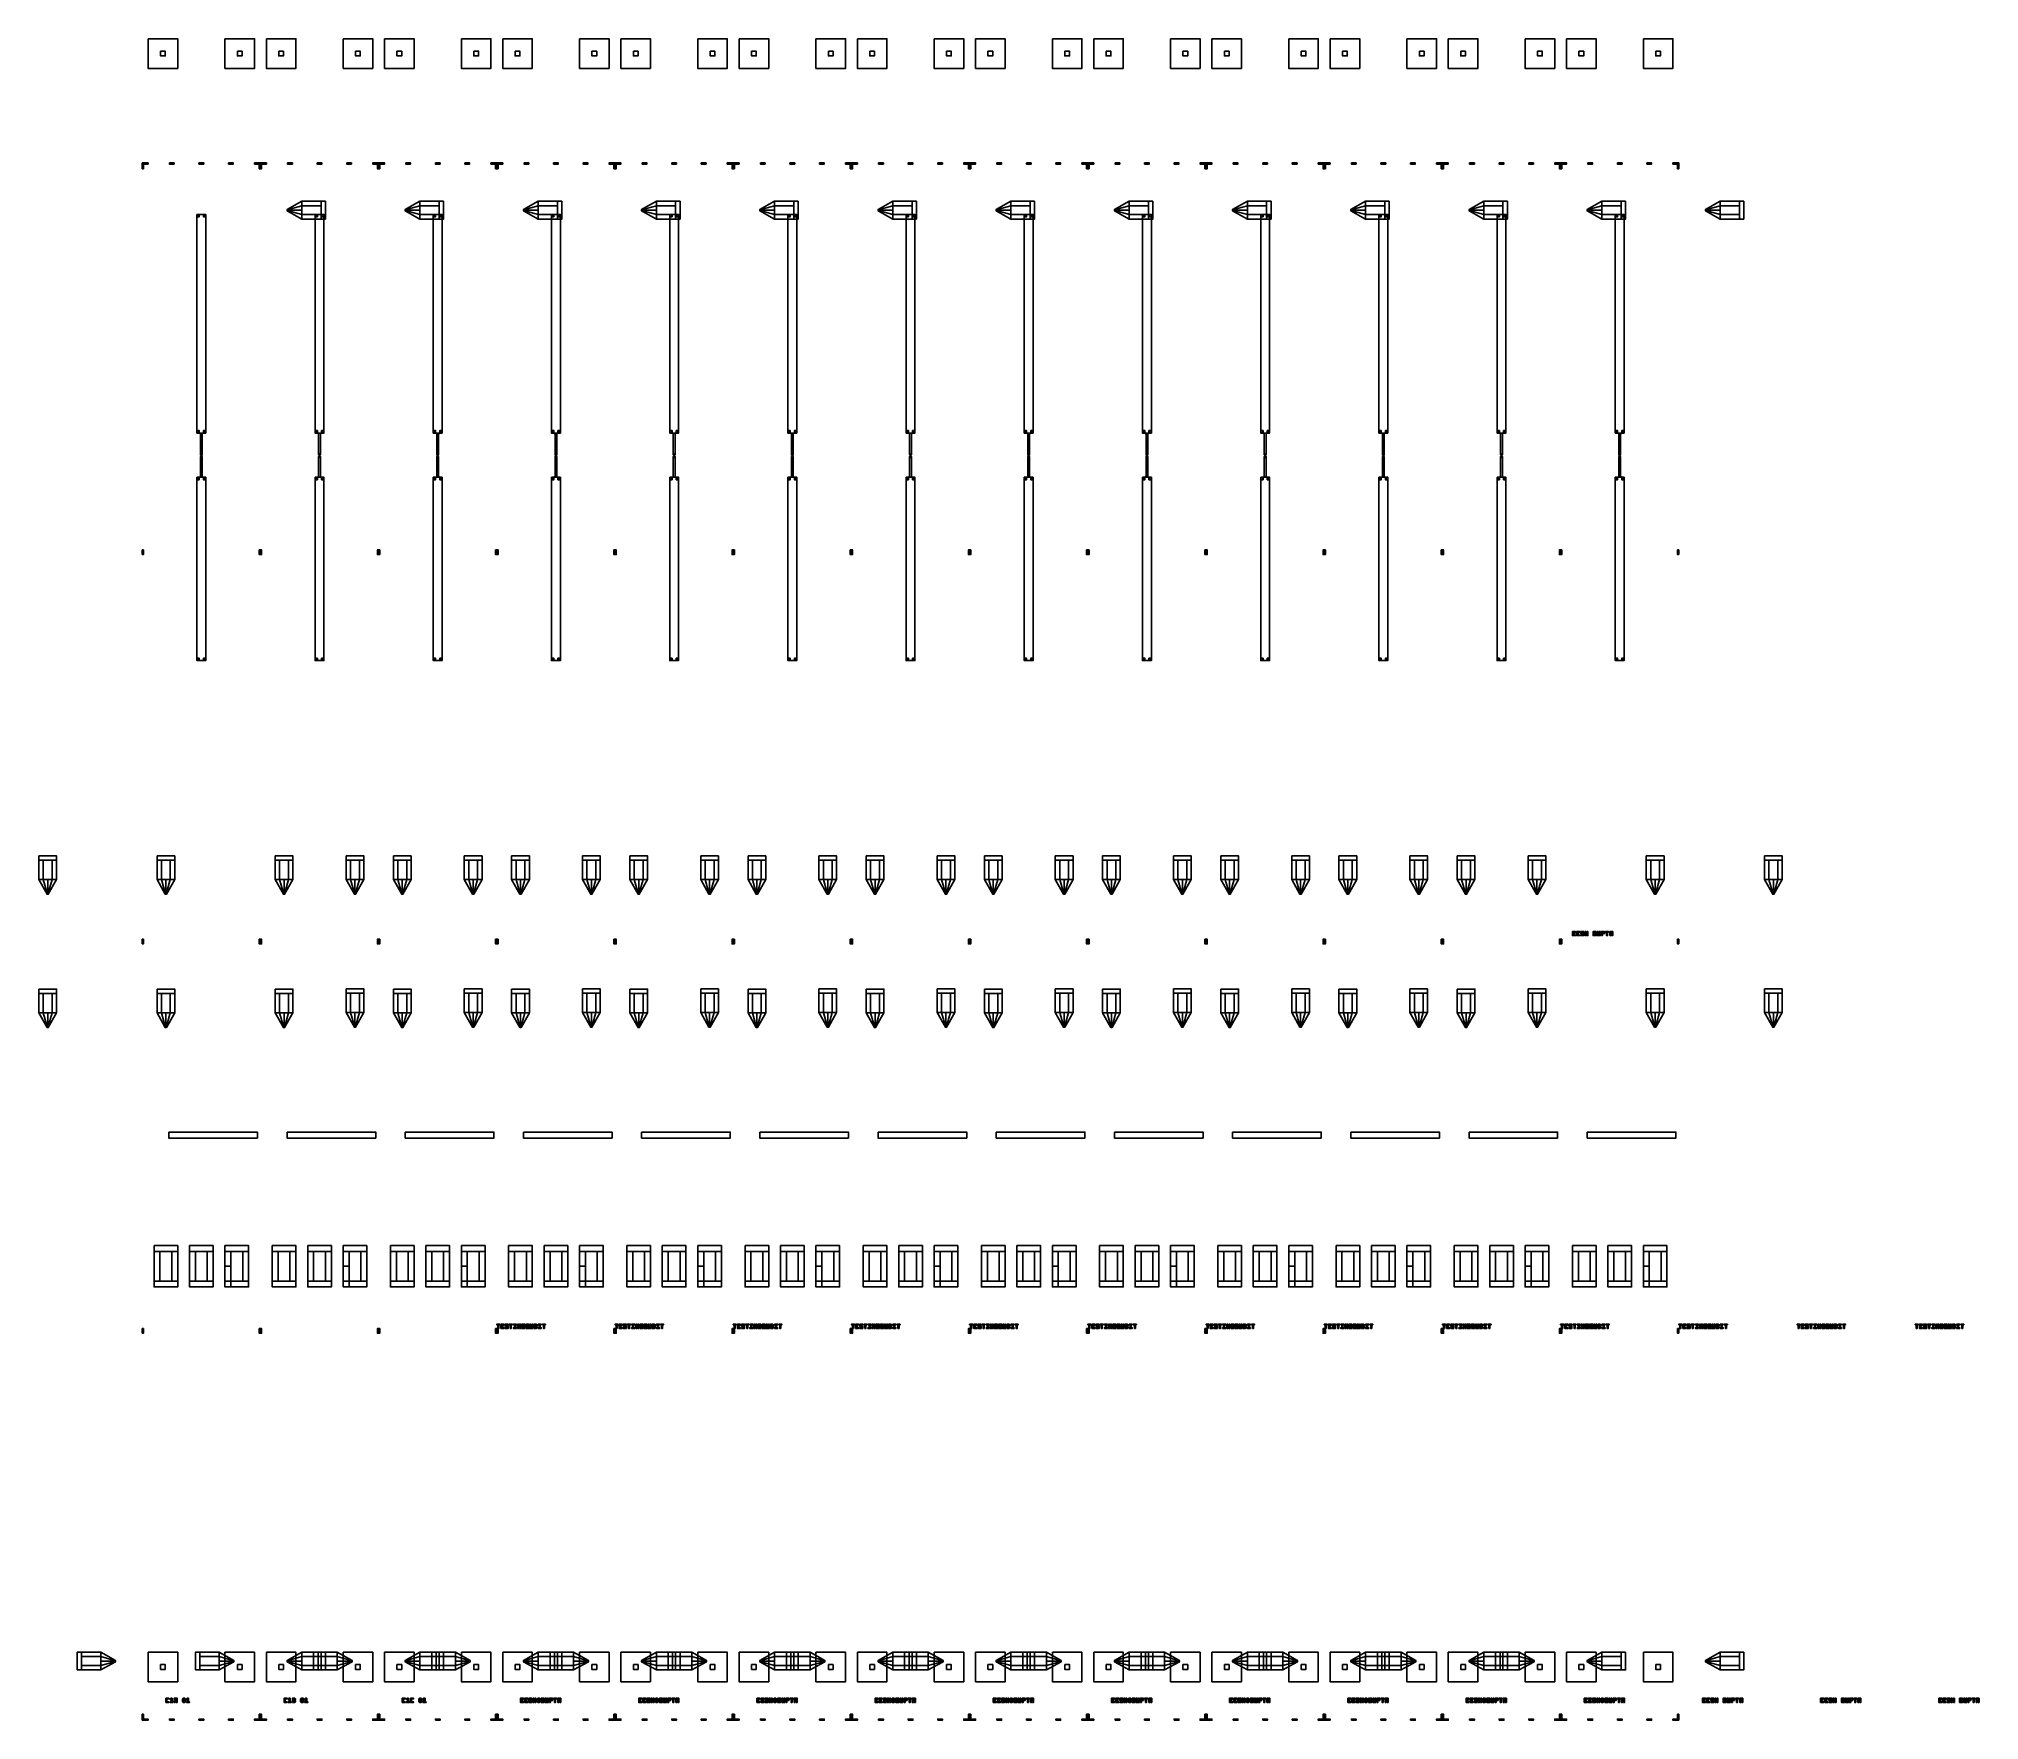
# Model space of a CAD drawing. Extents: x -19750 to 13082, y -13175 to 15275.
import ezdxf

# ---------------------------------------------------------------- set-up
doc = ezdxf.new("R2010")
doc.units = 0
doc.layers.add('GAP', color=1, linetype='continuous')
doc.layers.add('PIN', color=3, linetype='continuous')

# ---------------------------------------------------------------- blocks, each defined once
blk = doc.blocks.new('C1A')
at = {"layer": 'GAP'}
for points in [[(-200, 26150), (-100, 26150), (-100, 26130), (-180, 26130), (-180, 26050), (-200, 26050), (-200, 26150)], [(260, 26150), (340, 26150), (340, 26130), (260, 26130), (260, 26150)], [(760, 26150), (840, 26150), (840, 26130), (760, 26130), (760, 26150)], [(1260, 26150), (1340, 26150), (1340, 26130), (1260, 26130), (1260, 26150)], [(1800, 26150), (1700, 26150), (1700, 26130), (1780, 26130), (1780, 26050), (1800, 26050), (1800, 26150)], [(-200, 19522.5), (-200, 19602.5), (-180, 19602.5), (-180, 19522.5), (-200, 19522.5)], [(1800, 19522.5), (1800, 19602.5), (1780, 19602.5), (1780, 19522.5), (1800, 19522.5)], [(-200, 12935), (-200, 13015), (-180, 13015), (-180, 12935), (-200, 12935)], [(1800, 12935), (1800, 13015), (1780, 13015), (1780, 12935), (1800, 12935)], [(-200, 6347.5), (-200, 6427.5), (-180, 6427.5), (-180, 6347.5), (-200, 6347.5)], [(1800, 6347.5), (1800, 6427.5), (1780, 6427.5), (1780, 6347.5), (1800, 6347.5)], [(-200, -200), (-100, -200), (-100, -180), (-180, -180), (-180, -100), (-200, -100), (-200, -200)], [(260, -200), (340, -200), (340, -180), (260, -180), (260, -200)], [(760, -200), (840, -200), (840, -180), (760, -180), (760, -200)], [(1260, -200), (1340, -200), (1340, -180), (1260, -180), (1260, -200)], [(1800, -200), (1700, -200), (1700, -180), (1780, -180), (1780, -100), (1800, -100), (1800, -200)]]:
    blk.add_lwpolyline(points, dxfattribs=at)
blk = doc.blocks.new('C1AGAP')
for points in [[(-100, 28250), (-100, 27750), (400, 27750), (400, 28250), (-100, 28250)], [(1200, 28250), (1200, 27750), (1700, 27750), (1700, 28250), (1200, 28250)], [(110, 28040), (110, 27960), (190, 27960), (190, 28040), (110, 28040)], [(1410, 28040), (1410, 27960), (1490, 27960), (1490, 28040), (1410, 28040)], [(2500, 25350), (2250, 25350), (2250, 25360), (2500, 25500), (2500, 25350)], [(2500, 25350), (2250, 25350), (2250, 25360), (2500, 25500), (2500, 25350)], [(2500, 25350), (2250, 25350), (2250, 25340), (2500, 25200), (2500, 25350)], [(2500, 25350), (2250, 25350), (2250, 25340), (2500, 25200), (2500, 25350)], [(2825, 25500), (2500, 25500), (2500, 25200), (2825, 25200), (2825, 25500)], [(2825, 25500), (2500, 25500), (2500, 25200), (2825, 25200), (2825, 25500)], [(2900, 25500), (2825, 25500), (2825, 25200), (2900, 25200), (2900, 25500)], [(2900, 25500), (2825, 25500), (2825, 25200), (2900, 25200), (2900, 25500)], [(725, 25280), (725, 21580), (875, 21580), (875, 25280), (725, 25280)], [(725, 25280), (725, 25240), (765, 25240), (765, 25280), (725, 25280)], [(725, 25240), (730, 25260), (745, 25275), (765, 25280), (765, 25260), (755, 25257), (748, 25250), (745, 25240), (725, 25240)], [(745, 25240), (748, 25250), (755, 25257), (765, 25260), (765, 25240), (765, 25240), (765, 25240), (765, 25240), (745, 25240)], [(835, 25280), (835, 25240), (875, 25240), (875, 25280), (835, 25280)], [(875, 25240), (870, 25260), (855, 25275), (835, 25280), (835, 25260), (845, 25257), (852, 25250), (855, 25240), (875, 25240)], [(855, 25240), (852, 25250), (845, 25257), (835, 25260), (835, 25240), (835, 25240), (835, 25240), (835, 25240), (855, 25240)], [(765, 21580), (765, 21620), (725, 21620), (725, 21580), (765, 21580)], [(725, 21620), (730, 21600), (745, 21585), (765, 21580), (765, 21600), (755, 21603), (748, 21610), (745, 21620), (725, 21620)], [(745, 21620), (748, 21610), (755, 21603), (765, 21600), (765, 21620), (765, 21620), (765, 21620), (765, 21620), (745, 21620)], [(775, 21580), (775, 21570), (785, 21570), (785, 21580), (775, 21580)], [(785, 21570), (784, 21575), (780, 21579), (775, 21580), (775, 21575), (777, 21574), (779, 21572), (780, 21570), (785, 21570)], [(780, 21570), (779, 21572), (777, 21574), (775, 21575), (775, 21570), (775, 21570), (775, 21570), (775, 21570), (780, 21570)], [(785, 21580), (785, 21210), (815, 21210), (815, 21580), (785, 21580)], [(815, 21580), (815, 21570), (825, 21570), (825, 21580), (815, 21580)], [(815, 21570), (816, 21575), (820, 21579), (825, 21580), (825, 21575), (822, 21574), (821, 21572), (820, 21570), (815, 21570)], [(820, 21570), (821, 21572), (822, 21574), (825, 21575), (825, 21570), (825, 21570), (825, 21570), (825, 21570), (820, 21570)], [(875, 21580), (875, 21620), (835, 21620), (835, 21580), (875, 21580)], [(875, 21620), (870, 21600), (855, 21585), (835, 21580), (835, 21600), (845, 21603), (852, 21610), (855, 21620), (875, 21620)], [(855, 21620), (852, 21610), (845, 21603), (835, 21600), (835, 21620), (835, 21620), (835, 21620), (835, 21620), (855, 21620)], [(785, 21180), (785, 20830), (815, 20830), (815, 21180), (785, 21180)], [(788, 21206), (788, 21226), (787, 21226), (787, 21206), (788, 21206)], [(813, 21226), (813, 21226), (787, 21226), (787, 21226), (813, 21226)], [(799, 21196), (788, 21206), (787, 21206), (799, 21196), (799, 21196)], [(788, 21184), (800, 21194), (800, 21194), (787, 21184), (788, 21184)], [(788, 21164), (788, 21184), (787, 21184), (787, 21164), (788, 21164)], [(813, 21164), (813, 21164), (787, 21164), (787, 21164), (813, 21164)], [(807, 21215), (807, 21220), (792, 21220), (792, 21215), (807, 21215)], [(792, 21175), (792, 21170), (807, 21170), (807, 21175), (792, 21175)], [(802, 21210), (802, 21215), (797, 21215), (797, 21210), (802, 21210)], [(797, 21180), (797, 21175), (802, 21175), (802, 21180), (797, 21180)], [(801, 21196), (801, 21196), (799, 21196), (799, 21196), (801, 21196)], [(800, 21194), (800, 21196), (800, 21196), (800, 21194), (800, 21194)], [(800, 21194), (800, 21196), (800, 21196), (800, 21194), (800, 21194)], [(812, 21184), (800, 21194), (800, 21194), (813, 21184), (812, 21184)], [(801, 21196), (812, 21206), (813, 21206), (801, 21196), (801, 21196)], [(812, 21206), (812, 21226), (813, 21226), (813, 21206), (812, 21206)], [(812, 21164), (812, 21184), (813, 21184), (813, 21164), (812, 21164)], [(725, 20830), (725, 17730), (875, 17730), (875, 20830), (725, 20830)], [(725, 20830), (725, 20790), (765, 20790), (765, 20830), (725, 20830)], [(725, 20790), (730, 20810), (745, 20825), (765, 20830), (765, 20810), (755, 20807), (748, 20800), (745, 20790), (725, 20790)], [(745, 20790), (748, 20800), (755, 20807), (765, 20810), (765, 20790), (765, 20790), (765, 20790), (765, 20790), (745, 20790)], [(785, 20830), (785, 20840), (775, 20840), (775, 20830), (785, 20830)], [(785, 20840), (784, 20835), (780, 20831), (775, 20830), (775, 20835), (777, 20836), (779, 20838), (780, 20840), (785, 20840)], [(780, 20840), (779, 20838), (777, 20836), (775, 20835), (775, 20840), (775, 20840), (775, 20840), (775, 20840), (780, 20840)], [(825, 20830), (825, 20840), (815, 20840), (815, 20830), (825, 20830)], [(815, 20840), (816, 20835), (820, 20831), (825, 20830), (825, 20835), (822, 20836), (821, 20838), (820, 20840), (815, 20840)], [(820, 20840), (821, 20838), (822, 20836), (825, 20835), (825, 20840), (825, 20840), (825, 20840), (825, 20840), (820, 20840)], [(835, 20830), (835, 20790), (875, 20790), (875, 20830), (835, 20830)], [(875, 20790), (870, 20810), (855, 20825), (835, 20830), (835, 20810), (845, 20807), (852, 20800), (855, 20790), (875, 20790)], [(855, 20790), (852, 20800), (845, 20807), (835, 20810), (835, 20790), (835, 20790), (835, 20790), (835, 20790), (855, 20790)], [(765, 17730), (765, 17770), (725, 17770), (725, 17730), (765, 17730)], [(725, 17770), (730, 17750), (745, 17735), (765, 17730), (765, 17750), (755, 17753), (748, 17760), (745, 17770), (725, 17770)], [(745, 17770), (748, 17760), (755, 17753), (765, 17750), (765, 17770), (765, 17770), (765, 17770), (765, 17770), (745, 17770)], [(875, 17730), (875, 17770), (835, 17770), (835, 17730), (875, 17730)], [(875, 17770), (870, 17750), (855, 17735), (835, 17730), (835, 17750), (845, 17753), (852, 17760), (855, 17770), (875, 17770)], [(855, 17770), (852, 17760), (845, 17753), (835, 17750), (835, 17770), (835, 17770), (835, 17770), (835, 17770), (855, 17770)], [(-1950, 14425), (-1950, 14350), (-1650, 14350), (-1650, 14425), (-1950, 14425)], [(-1950, 14425), (-1950, 14350), (-1650, 14350), (-1650, 14425), (-1950, 14425)], [(-1950, 14350), (-1950, 14025), (-1650, 14025), (-1650, 14350), (-1950, 14350)], [(-1950, 14350), (-1950, 14025), (-1650, 14025), (-1650, 14350), (-1950, 14350)], [(3250, 14425), (3250, 14350), (3550, 14350), (3550, 14425), (3250, 14425)], [(3250, 14425), (3250, 14350), (3550, 14350), (3550, 14425), (3250, 14425)], [(3250, 14350), (3250, 14025), (3550, 14025), (3550, 14350), (3250, 14350)], [(3250, 14350), (3250, 14025), (3550, 14025), (3550, 14350), (3250, 14350)], [(-1800, 14025), (-1800, 13775), (-1810, 13775), (-1950, 14025), (-1800, 14025)], [(-1800, 14025), (-1800, 13775), (-1810, 13775), (-1950, 14025), (-1800, 14025)], [(-1800, 14025), (-1800, 13775), (-1790, 13775), (-1650, 14025), (-1800, 14025)], [(-1800, 14025), (-1800, 13775), (-1790, 13775), (-1650, 14025), (-1800, 14025)], [(3400, 14025), (3400, 13775), (3390, 13775), (3250, 14025), (3400, 14025)], [(3400, 14025), (3400, 13775), (3390, 13775), (3250, 14025), (3400, 14025)], [(3400, 14025), (3400, 13775), (3410, 13775), (3550, 14025), (3400, 14025)], [(3400, 14025), (3400, 13775), (3410, 13775), (3550, 14025), (3400, 14025)], [(-1950, 12170), (-1950, 12095), (-1650, 12095), (-1650, 12170), (-1950, 12170)], [(-1950, 12170), (-1950, 12095), (-1650, 12095), (-1650, 12170), (-1950, 12170)], [(3250, 12175), (3250, 12100), (3550, 12100), (3550, 12175), (3250, 12175)], [(3250, 12175), (3250, 12100), (3550, 12100), (3550, 12175), (3250, 12175)], [(-1950, 12095), (-1950, 11770), (-1650, 11770), (-1650, 12095), (-1950, 12095)], [(-1950, 12095), (-1950, 11770), (-1650, 11770), (-1650, 12095), (-1950, 12095)], [(3250, 12100), (3250, 11775), (3550, 11775), (3550, 12100), (3250, 12100)], [(3250, 12100), (3250, 11775), (3550, 11775), (3550, 12100), (3250, 12100)], [(-1800, 11770), (-1800, 11520), (-1810, 11520), (-1950, 11770), (-1800, 11770)], [(-1800, 11770), (-1800, 11520), (-1810, 11520), (-1950, 11770), (-1800, 11770)], [(-1800, 11770), (-1800, 11520), (-1790, 11520), (-1650, 11770), (-1800, 11770)], [(-1800, 11770), (-1800, 11520), (-1790, 11520), (-1650, 11770), (-1800, 11770)], [(3400, 11775), (3400, 11525), (3390, 11525), (3250, 11775), (3400, 11775)], [(3400, 11775), (3400, 11525), (3390, 11525), (3250, 11775), (3400, 11775)], [(3400, 11775), (3400, 11525), (3410, 11525), (3550, 11775), (3400, 11775)], [(3400, 11775), (3400, 11525), (3410, 11525), (3550, 11775), (3400, 11775)], [(250, 9750), (250, 9650), (1750, 9650), (1750, 9750), (250, 9750)], [(0, 7830), (0, 7730), (400, 7730), (400, 7830), (0, 7830)], [(0, 7730), (0, 7230), (400, 7230), (400, 7730), (0, 7730)], [(600, 7830), (600, 7730), (1000, 7730), (1000, 7830), (600, 7830)], [(600, 7730), (600, 7230), (1000, 7230), (1000, 7730), (600, 7730)], [(1200, 7830), (1200, 7730), (1600, 7730), (1600, 7830), (1200, 7830)], [(1200, 7730), (1200, 7230), (1600, 7230), (1600, 7730), (1200, 7730)], [(0, 7230), (0, 7130), (400, 7130), (400, 7230), (0, 7230)], [(600, 7230), (600, 7130), (1000, 7130), (1000, 7230), (600, 7230)], [(1200, 7480), (1200, 7130), (1300, 7130), (1300, 7480), (1200, 7480)], [(1200, 7230), (1200, 7130), (1600, 7130), (1600, 7230), (1200, 7230)], [(-1300, 650), (-1225, 650), (-1225, 950), (-1300, 950), (-1300, 650)], [(-1300, 650), (-1225, 650), (-1225, 950), (-1300, 950), (-1300, 650)], [(-1225, 650), (-900, 650), (-900, 950), (-1225, 950), (-1225, 650)], [(-1225, 650), (-900, 650), (-900, 950), (-1225, 950), (-1225, 650)], [(-900, 800), (-650, 800), (-650, 810), (-900, 950), (-900, 800)], [(-900, 800), (-650, 800), (-650, 810), (-900, 950), (-900, 800)], [(-900, 800), (-650, 800), (-650, 790), (-900, 650), (-900, 800)], [(-900, 800), (-650, 800), (-650, 790), (-900, 650), (-900, 800)], [(-100, 950), (-100, 450), (400, 450), (400, 950), (-100, 950)], [(110, 740), (110, 660), (190, 660), (190, 740), (110, 740)], [(1200, 950), (1200, 450), (1700, 450), (1700, 950), (1200, 950)], [(1410, 740), (1410, 660), (1490, 660), (1490, 740), (1410, 740)], [(2500, 800), (2250, 800), (2250, 810), (2500, 950), (2500, 800)], [(2500, 800), (2250, 800), (2250, 810), (2500, 950), (2500, 800)], [(2500, 800), (2250, 800), (2250, 790), (2500, 650), (2500, 800)], [(2500, 800), (2250, 800), (2250, 790), (2500, 650), (2500, 800)], [(2825, 950), (2500, 950), (2500, 650), (2825, 650), (2825, 950)], [(2825, 950), (2500, 950), (2500, 650), (2825, 650), (2825, 950)], [(2900, 950), (2825, 950), (2825, 650), (2900, 650), (2900, 950)], [(2900, 950), (2825, 950), (2825, 650), (2900, 650), (2900, 950)]]:
    blk.add_lwpolyline(points)
at = {"layer": 'GAP'}
for points in [[(5818, 6430), (5835, 6430), (5835, 6491), (5852, 6491), (5852, 6500), (5800, 6500), (5800, 6491), (5818, 6491), (5818, 6430), (5818, 6430)], [(5870, 6430), (5870, 6500), (5922, 6500), (5922, 6491), (5888, 6491), (5888, 6474), (5905, 6474), (5905, 6465), (5888, 6465), (5888, 6439), (5922, 6439), (5922, 6430), (5870, 6430), (5870, 6430)], [(5940, 6430), (5992, 6430), (5992, 6474), (5958, 6474), (5958, 6491), (5992, 6491), (5992, 6500), (5940, 6500), (5940, 6465), (5975, 6465), (5975, 6439), (5940, 6439), (5940, 6430), (5940, 6430)], [(6028, 6430), (6045, 6430), (6045, 6491), (6062, 6491), (6062, 6500), (6010, 6500), (6010, 6491), (6028, 6491), (6028, 6430), (6028, 6430)], [(6080, 6430), (6132, 6430), (6132, 6439), (6115, 6439), (6115, 6491), (6132, 6491), (6132, 6500), (6080, 6500), (6080, 6491), (6098, 6491), (6098, 6439), (6080, 6439), (6080, 6430), (6080, 6430)], [(6150, 6430), (6168, 6430), (6168, 6474), (6185, 6430), (6202, 6430), (6202, 6500), (6185, 6500), (6185, 6448), (6168, 6500), (6150, 6500), (6150, 6430), (6150, 6430)], [(6220, 6430), (6272, 6430), (6272, 6465), (6246, 6465), (6246, 6456), (6255, 6456), (6255, 6439), (6238, 6439), (6238, 6491), (6272, 6491), (6272, 6500), (6220, 6500), (6220, 6430), (6220, 6430)], [(6290, 6430), (6308, 6430), (6308, 6500), (6290, 6500), (6290, 6430)], [(6308, 6439), (6316, 6439), (6316, 6448), (6325, 6448), (6325, 6491), (6308, 6491), (6308, 6500), (6342, 6500), (6342, 6426), (6325, 6426), (6325, 6430), (6308, 6430), (6308, 6439)], [(6360, 6430), (6412, 6430), (6412, 6500), (6395, 6500), (6395, 6439), (6378, 6439), (6378, 6500), (6360, 6500), (6360, 6430), (6360, 6430)], [(6430, 6430), (6448, 6430), (6448, 6500), (6430, 6500), (6430, 6430)], [(6448, 6430), (6465, 6430), (6482, 6439), (6482, 6456), (6465, 6465), (6482, 6474), (6482, 6491), (6465, 6500), (6448, 6500), (6448, 6491), (6465, 6491), (6465, 6474), (6448, 6474), (6448, 6456), (6465, 6456), (6465, 6439), (6448, 6439), (6448, 6430)], [(6500, 6430), (6552, 6430), (6552, 6439), (6535, 6439), (6535, 6491), (6552, 6491), (6552, 6500), (6500, 6500), (6500, 6491), (6518, 6491), (6518, 6439), (6500, 6439), (6500, 6430), (6500, 6430)], [(6588, 6430), (6605, 6430), (6605, 6491), (6622, 6491), (6622, 6500), (6570, 6500), (6570, 6491), (6588, 6491), (6588, 6430), (6588, 6430)], [(200, 100), (200, 170), (252, 170), (252, 161), (218, 161), (218, 109), (252, 109), (252, 100), (200, 100), (200, 100)], [(270, 100), (322, 100), (322, 109), (305, 109), (305, 170), (288, 170), (270, 161), (270, 152), (288, 152), (288, 109), (270, 109), (270, 100), (270, 100)], [(340, 100), (340, 170), (392, 170), (392, 100), (375, 100), (375, 161), (358, 161), (358, 100), (340, 100)], [(358, 135), (358, 144), (375, 144), (375, 135), (358, 135)], [(6200, 100), (6200, 170), (6252, 170), (6252, 161), (6218, 161), (6218, 144), (6235, 144), (6235, 135), (6218, 135), (6218, 109), (6252, 109), (6252, 100), (6200, 100), (6200, 100)], [(6270, 100), (6270, 170), (6322, 170), (6322, 161), (6288, 161), (6288, 144), (6305, 144), (6305, 135), (6288, 135), (6288, 109), (6322, 109), (6322, 100), (6270, 100), (6270, 100)], [(6340, 100), (6392, 100), (6392, 144), (6358, 144), (6358, 161), (6392, 161), (6392, 170), (6340, 170), (6340, 135), (6375, 135), (6375, 109), (6340, 109), (6340, 100), (6340, 100)], [(6410, 100), (6428, 100), (6428, 135), (6445, 135), (6445, 100), (6462, 100), (6462, 170), (6445, 170), (6445, 144), (6428, 144), (6428, 170), (6410, 170), (6410, 100), (6410, 100)], [(6550, 100), (6602, 100), (6602, 135), (6576, 135), (6576, 126), (6585, 126), (6585, 109), (6568, 109), (6568, 161), (6602, 161), (6602, 170), (6550, 170), (6550, 100), (6550, 100)], [(6620, 100), (6672, 100), (6672, 170), (6655, 170), (6655, 109), (6638, 109), (6638, 170), (6620, 170), (6620, 100), (6620, 100)], [(6690, 100), (6708, 100), (6708, 170), (6690, 170), (6690, 100)], [(6708, 135), (6742, 135), (6742, 170), (6708, 170), (6708, 161), (6725, 161), (6725, 144), (6708, 144), (6708, 135)], [(6778, 100), (6795, 100), (6795, 161), (6812, 161), (6812, 170), (6760, 170), (6760, 161), (6778, 161), (6778, 100), (6778, 100)], [(6830, 100), (6830, 170), (6882, 170), (6882, 100), (6865, 100), (6865, 161), (6848, 161), (6848, 100), (6830, 100)], [(6848, 135), (6848, 144), (6865, 144), (6865, 135), (6848, 135)]]:
    blk.add_lwpolyline(points, dxfattribs=at)
blk = doc.blocks.new('C1APIN')
for points in [[(2500, 25350), (2250, 25350), (2250, 25355), (2500, 25425), (2500, 25350)], [(2500, 25350), (2250, 25350), (2250, 25355), (2500, 25425), (2500, 25350)], [(2500, 25350), (2250, 25350), (2250, 25345), (2500, 25275), (2500, 25350)], [(2500, 25350), (2250, 25350), (2250, 25345), (2500, 25275), (2500, 25350)], [(2825, 25425), (2500, 25425), (2500, 25275), (2825, 25275), (2825, 25425)], [(2825, 25425), (2500, 25425), (2500, 25275), (2825, 25275), (2825, 25425)], [(745, 25240), (748, 25250), (755, 25257), (765, 25260), (765, 25260), (755, 25257), (748, 25250), (745, 25240), (745, 25240)], [(745, 25240), (748, 25250), (755, 25257), (765, 25260), (765, 25260), (755, 25257), (748, 25250), (745, 25240), (745, 25240)], [(855, 25240), (852, 25250), (845, 25257), (835, 25260), (835, 25260), (845, 25257), (852, 25250), (855, 25240), (855, 25240)], [(855, 25240), (852, 25250), (845, 25257), (835, 25260), (835, 25260), (845, 25257), (852, 25250), (855, 25240), (855, 25240)], [(745, 21620), (748, 21610), (755, 21603), (765, 21600), (765, 21600), (755, 21603), (748, 21610), (745, 21620), (745, 21620)], [(745, 21620), (748, 21610), (755, 21603), (765, 21600), (765, 21600), (755, 21603), (748, 21610), (745, 21620), (745, 21620)], [(780, 21570), (779, 21572), (777, 21574), (775, 21575), (775, 21575), (777, 21574), (779, 21572), (780, 21570), (780, 21570)], [(780, 21570), (779, 21572), (777, 21574), (775, 21575), (775, 21575), (777, 21574), (779, 21572), (780, 21570), (780, 21570)], [(820, 21570), (821, 21572), (822, 21574), (825, 21575), (825, 21575), (822, 21574), (821, 21572), (820, 21570), (820, 21570)], [(820, 21570), (821, 21572), (822, 21574), (825, 21575), (825, 21575), (822, 21574), (821, 21572), (820, 21570), (820, 21570)], [(855, 21620), (852, 21610), (845, 21603), (835, 21600), (835, 21600), (845, 21603), (852, 21610), (855, 21620), (855, 21620)], [(855, 21620), (852, 21610), (845, 21603), (835, 21600), (835, 21600), (845, 21603), (852, 21610), (855, 21620), (855, 21620)], [(812, 21206), (812, 21226), (788, 21226), (788, 21206), (812, 21206)], [(800, 21196), (800, 21206), (788, 21206), (799, 21196), (800, 21196)], [(800, 21184), (800, 21194), (800, 21194), (788, 21184), (800, 21184)], [(812, 21164), (812, 21184), (788, 21184), (788, 21164), (812, 21164)], [(800, 21196), (800, 21206), (812, 21206), (801, 21196), (800, 21196)], [(800, 21194), (800, 21196), (800, 21196), (800, 21194), (800, 21194)], [(800, 21184), (800, 21194), (800, 21194), (812, 21184), (800, 21184)], [(745, 20790), (748, 20800), (755, 20807), (765, 20810), (765, 20810), (755, 20807), (748, 20800), (745, 20790), (745, 20790)], [(745, 20790), (748, 20800), (755, 20807), (765, 20810), (765, 20810), (755, 20807), (748, 20800), (745, 20790), (745, 20790)], [(780, 20840), (779, 20838), (777, 20836), (775, 20835), (775, 20835), (777, 20836), (779, 20838), (780, 20840), (780, 20840)], [(780, 20840), (779, 20838), (777, 20836), (775, 20835), (775, 20835), (777, 20836), (779, 20838), (780, 20840), (780, 20840)], [(820, 20840), (821, 20838), (822, 20836), (825, 20835), (825, 20835), (822, 20836), (821, 20838), (820, 20840), (820, 20840)], [(820, 20840), (821, 20838), (822, 20836), (825, 20835), (825, 20835), (822, 20836), (821, 20838), (820, 20840), (820, 20840)], [(855, 20790), (852, 20800), (845, 20807), (835, 20810), (835, 20810), (845, 20807), (852, 20800), (855, 20790), (855, 20790)], [(855, 20790), (852, 20800), (845, 20807), (835, 20810), (835, 20810), (845, 20807), (852, 20800), (855, 20790), (855, 20790)], [(745, 17770), (748, 17760), (755, 17753), (765, 17750), (765, 17750), (755, 17753), (748, 17760), (745, 17770), (745, 17770)], [(745, 17770), (748, 17760), (755, 17753), (765, 17750), (765, 17750), (755, 17753), (748, 17760), (745, 17770), (745, 17770)], [(855, 17770), (852, 17760), (845, 17753), (835, 17750), (835, 17750), (845, 17753), (852, 17760), (855, 17770), (855, 17770)], [(855, 17770), (852, 17760), (845, 17753), (835, 17750), (835, 17750), (845, 17753), (852, 17760), (855, 17770), (855, 17770)], [(-1875, 14350), (-1875, 14025), (-1725, 14025), (-1725, 14350), (-1875, 14350)], [(-1875, 14350), (-1875, 14025), (-1725, 14025), (-1725, 14350), (-1875, 14350)], [(3325, 14350), (3325, 14025), (3475, 14025), (3475, 14350), (3325, 14350)], [(3325, 14350), (3325, 14025), (3475, 14025), (3475, 14350), (3325, 14350)], [(-1800, 14025), (-1800, 13775), (-1805, 13775), (-1875, 14025), (-1800, 14025)], [(-1800, 14025), (-1800, 13775), (-1805, 13775), (-1875, 14025), (-1800, 14025)], [(-1800, 14025), (-1800, 13775), (-1795, 13775), (-1725, 14025), (-1800, 14025)], [(-1800, 14025), (-1800, 13775), (-1795, 13775), (-1725, 14025), (-1800, 14025)], [(3400, 14025), (3400, 13775), (3395, 13775), (3325, 14025), (3400, 14025)], [(3400, 14025), (3400, 13775), (3395, 13775), (3325, 14025), (3400, 14025)], [(3400, 14025), (3400, 13775), (3405, 13775), (3475, 14025), (3400, 14025)], [(3400, 14025), (3400, 13775), (3405, 13775), (3475, 14025), (3400, 14025)], [(-1875, 12095), (-1875, 11770), (-1725, 11770), (-1725, 12095), (-1875, 12095)], [(-1875, 12095), (-1875, 11770), (-1725, 11770), (-1725, 12095), (-1875, 12095)], [(3325, 12100), (3325, 11775), (3475, 11775), (3475, 12100), (3325, 12100)], [(3325, 12100), (3325, 11775), (3475, 11775), (3475, 12100), (3325, 12100)], [(-1800, 11770), (-1800, 11520), (-1805, 11520), (-1875, 11770), (-1800, 11770)], [(-1800, 11770), (-1800, 11520), (-1805, 11520), (-1875, 11770), (-1800, 11770)], [(-1800, 11770), (-1800, 11520), (-1795, 11520), (-1725, 11770), (-1800, 11770)], [(-1800, 11770), (-1800, 11520), (-1795, 11520), (-1725, 11770), (-1800, 11770)], [(3400, 11775), (3400, 11525), (3395, 11525), (3325, 11775), (3400, 11775)], [(3400, 11775), (3400, 11525), (3395, 11525), (3325, 11775), (3400, 11775)], [(3400, 11775), (3400, 11525), (3405, 11525), (3475, 11775), (3400, 11775)], [(3400, 11775), (3400, 11525), (3405, 11525), (3475, 11775), (3400, 11775)], [(100, 7730), (100, 7230), (300, 7230), (300, 7730), (100, 7730)], [(700, 7730), (700, 7230), (900, 7230), (900, 7730), (700, 7730)], [(1300, 7730), (1300, 7230), (1500, 7230), (1500, 7730), (1300, 7730)], [(-1225, 725), (-900, 725), (-900, 875), (-1225, 875), (-1225, 725)], [(-1225, 725), (-900, 725), (-900, 875), (-1225, 875), (-1225, 725)], [(-900, 800), (-650, 800), (-650, 805), (-900, 875), (-900, 800)], [(-900, 800), (-650, 800), (-650, 805), (-900, 875), (-900, 800)], [(-900, 800), (-650, 800), (-650, 795), (-900, 725), (-900, 800)], [(-900, 800), (-650, 800), (-650, 795), (-900, 725), (-900, 800)], [(2500, 800), (2250, 800), (2250, 805), (2500, 875), (2500, 800)], [(2500, 800), (2250, 800), (2250, 805), (2500, 875), (2500, 800)], [(2500, 800), (2250, 800), (2250, 795), (2500, 725), (2500, 800)], [(2500, 800), (2250, 800), (2250, 795), (2500, 725), (2500, 800)], [(2825, 875), (2500, 875), (2500, 725), (2825, 725), (2825, 875)], [(2825, 875), (2500, 875), (2500, 725), (2825, 725), (2825, 875)]]:
    blk.add_lwpolyline(points)
blk = doc.blocks.new('C1B')
at = {"layer": 'GAP'}
for points in [[(-200, 26150), (-100, 26150), (-100, 26130), (-180, 26130), (-180, 26050), (-200, 26050), (-200, 26150)], [(260, 26150), (340, 26150), (340, 26130), (260, 26130), (260, 26150)], [(760, 26150), (840, 26150), (840, 26130), (760, 26130), (760, 26150)], [(1260, 26150), (1340, 26150), (1340, 26130), (1260, 26130), (1260, 26150)], [(1800, 26150), (1700, 26150), (1700, 26130), (1780, 26130), (1780, 26050), (1800, 26050), (1800, 26150)], [(-200, 19522.5), (-200, 19602.5), (-180, 19602.5), (-180, 19522.5), (-200, 19522.5)], [(1800, 19522.5), (1800, 19602.5), (1780, 19602.5), (1780, 19522.5), (1800, 19522.5)], [(-200, 12935), (-200, 13015), (-180, 13015), (-180, 12935), (-200, 12935)], [(1800, 12935), (1800, 13015), (1780, 13015), (1780, 12935), (1800, 12935)], [(-200, 6347.5), (-200, 6427.5), (-180, 6427.5), (-180, 6347.5), (-200, 6347.5)], [(1800, 6347.5), (1800, 6427.5), (1780, 6427.5), (1780, 6347.5), (1800, 6347.5)], [(-200, -200), (-100, -200), (-100, -180), (-180, -180), (-180, -100), (-200, -100), (-200, -200)], [(260, -200), (340, -200), (340, -180), (260, -180), (260, -200)], [(760, -200), (840, -200), (840, -180), (760, -180), (760, -200)], [(1260, -200), (1340, -200), (1340, -180), (1260, -180), (1260, -200)], [(1800, -200), (1700, -200), (1700, -180), (1780, -180), (1780, -100), (1800, -100), (1800, -200)]]:
    blk.add_lwpolyline(points, dxfattribs=at)
blk = doc.blocks.new('C1BGAP')
for points in [[(-100, 28250), (-100, 27750), (400, 27750), (400, 28250), (-100, 28250)], [(1200, 28250), (1200, 27750), (1700, 27750), (1700, 28250), (1200, 28250)], [(110, 28040), (110, 27960), (190, 27960), (190, 28040), (110, 28040)], [(1410, 28040), (1410, 27960), (1490, 27960), (1490, 28040), (1410, 28040)], [(2500, 25350), (2250, 25350), (2250, 25360), (2500, 25500), (2500, 25350)], [(2500, 25350), (2250, 25350), (2250, 25360), (2500, 25500), (2500, 25350)], [(2500, 25350), (2250, 25350), (2250, 25340), (2500, 25200), (2500, 25350)], [(2500, 25350), (2250, 25350), (2250, 25340), (2500, 25200), (2500, 25350)], [(2825, 25500), (2500, 25500), (2500, 25200), (2825, 25200), (2825, 25500)], [(2825, 25500), (2500, 25500), (2500, 25200), (2825, 25200), (2825, 25500)], [(2900, 25500), (2825, 25500), (2825, 25200), (2900, 25200), (2900, 25500)], [(2900, 25500), (2825, 25500), (2825, 25200), (2900, 25200), (2900, 25500)], [(725, 25280), (725, 21580), (875, 21580), (875, 25280), (725, 25280)], [(725, 25280), (725, 25240), (765, 25240), (765, 25280), (725, 25280)], [(725, 25240), (730, 25260), (745, 25275), (765, 25280), (765, 25260), (755, 25257), (748, 25250), (745, 25240), (725, 25240)], [(745, 25240), (748, 25250), (755, 25257), (765, 25260), (765, 25240), (765, 25240), (765, 25240), (765, 25240), (745, 25240)], [(835, 25280), (835, 25240), (875, 25240), (875, 25280), (835, 25280)], [(875, 25240), (870, 25260), (855, 25275), (835, 25280), (835, 25260), (845, 25257), (852, 25250), (855, 25240), (875, 25240)], [(855, 25240), (852, 25250), (845, 25257), (835, 25260), (835, 25240), (835, 25240), (835, 25240), (835, 25240), (855, 25240)], [(765, 21580), (765, 21620), (725, 21620), (725, 21580), (765, 21580)], [(725, 21620), (730, 21600), (745, 21585), (765, 21580), (765, 21600), (755, 21603), (748, 21610), (745, 21620), (725, 21620)], [(745, 21620), (748, 21610), (755, 21603), (765, 21600), (765, 21620), (765, 21620), (765, 21620), (765, 21620), (745, 21620)], [(775, 21580), (775, 21570), (785, 21570), (785, 21580), (775, 21580)], [(785, 21570), (784, 21575), (780, 21579), (775, 21580), (775, 21575), (777, 21574), (779, 21572), (780, 21570), (785, 21570)], [(780, 21570), (779, 21572), (777, 21574), (775, 21575), (775, 21570), (775, 21570), (775, 21570), (775, 21570), (780, 21570)], [(785, 21580), (785, 21210), (815, 21210), (815, 21580), (785, 21580)], [(815, 21580), (815, 21570), (825, 21570), (825, 21580), (815, 21580)], [(815, 21570), (816, 21575), (820, 21579), (825, 21580), (825, 21575), (822, 21574), (821, 21572), (820, 21570), (815, 21570)], [(820, 21570), (821, 21572), (822, 21574), (825, 21575), (825, 21570), (825, 21570), (825, 21570), (825, 21570), (820, 21570)], [(875, 21580), (875, 21620), (835, 21620), (835, 21580), (875, 21580)], [(875, 21620), (870, 21600), (855, 21585), (835, 21580), (835, 21600), (845, 21603), (852, 21610), (855, 21620), (875, 21620)], [(855, 21620), (852, 21610), (845, 21603), (835, 21600), (835, 21620), (835, 21620), (835, 21620), (835, 21620), (855, 21620)], [(785, 21180), (785, 20830), (815, 20830), (815, 21180), (785, 21180)], [(788, 21206), (788, 21226), (787, 21226), (787, 21206), (788, 21206)], [(813, 21226), (813, 21226), (787, 21226), (787, 21226), (813, 21226)], [(799, 21196), (788, 21206), (787, 21206), (799, 21196), (799, 21196)], [(788, 21184), (800, 21194), (800, 21194), (787, 21184), (788, 21184)], [(788, 21164), (788, 21184), (787, 21184), (787, 21164), (788, 21164)], [(813, 21164), (813, 21164), (787, 21164), (787, 21164), (813, 21164)], [(807, 21215), (807, 21220), (792, 21220), (792, 21215), (807, 21215)], [(792, 21175), (792, 21170), (807, 21170), (807, 21175), (792, 21175)], [(802, 21210), (802, 21215), (797, 21215), (797, 21210), (802, 21210)], [(797, 21180), (797, 21175), (802, 21175), (802, 21180), (797, 21180)], [(801, 21196), (801, 21196), (799, 21196), (799, 21196), (801, 21196)], [(800, 21194), (800, 21196), (800, 21196), (800, 21194), (800, 21194)], [(800, 21194), (800, 21196), (800, 21196), (800, 21194), (800, 21194)], [(812, 21184), (800, 21194), (800, 21194), (813, 21184), (812, 21184)], [(801, 21196), (812, 21206), (813, 21206), (801, 21196), (801, 21196)], [(812, 21206), (812, 21226), (813, 21226), (813, 21206), (812, 21206)], [(812, 21164), (812, 21184), (813, 21184), (813, 21164), (812, 21164)], [(725, 20830), (725, 17730), (875, 17730), (875, 20830), (725, 20830)], [(725, 20830), (725, 20790), (765, 20790), (765, 20830), (725, 20830)], [(725, 20790), (730, 20810), (745, 20825), (765, 20830), (765, 20810), (755, 20807), (748, 20800), (745, 20790), (725, 20790)], [(745, 20790), (748, 20800), (755, 20807), (765, 20810), (765, 20790), (765, 20790), (765, 20790), (765, 20790), (745, 20790)], [(785, 20830), (785, 20840), (775, 20840), (775, 20830), (785, 20830)], [(785, 20840), (784, 20835), (780, 20831), (775, 20830), (775, 20835), (777, 20836), (779, 20838), (780, 20840), (785, 20840)], [(780, 20840), (779, 20838), (777, 20836), (775, 20835), (775, 20840), (775, 20840), (775, 20840), (775, 20840), (780, 20840)], [(825, 20830), (825, 20840), (815, 20840), (815, 20830), (825, 20830)], [(815, 20840), (816, 20835), (820, 20831), (825, 20830), (825, 20835), (822, 20836), (821, 20838), (820, 20840), (815, 20840)], [(820, 20840), (821, 20838), (822, 20836), (825, 20835), (825, 20840), (825, 20840), (825, 20840), (825, 20840), (820, 20840)], [(835, 20830), (835, 20790), (875, 20790), (875, 20830), (835, 20830)], [(875, 20790), (870, 20810), (855, 20825), (835, 20830), (835, 20810), (845, 20807), (852, 20800), (855, 20790), (875, 20790)], [(855, 20790), (852, 20800), (845, 20807), (835, 20810), (835, 20790), (835, 20790), (835, 20790), (835, 20790), (855, 20790)], [(765, 17730), (765, 17770), (725, 17770), (725, 17730), (765, 17730)], [(725, 17770), (730, 17750), (745, 17735), (765, 17730), (765, 17750), (755, 17753), (748, 17760), (745, 17770), (725, 17770)], [(745, 17770), (748, 17760), (755, 17753), (765, 17750), (765, 17770), (765, 17770), (765, 17770), (765, 17770), (745, 17770)], [(875, 17730), (875, 17770), (835, 17770), (835, 17730), (875, 17730)], [(875, 17770), (870, 17750), (855, 17735), (835, 17730), (835, 17750), (845, 17753), (852, 17760), (855, 17770), (875, 17770)], [(855, 17770), (852, 17760), (845, 17753), (835, 17750), (835, 17770), (835, 17770), (835, 17770), (835, 17770), (855, 17770)], [(-1950, 14425), (-1950, 14350), (-1650, 14350), (-1650, 14425), (-1950, 14425)], [(-1950, 14425), (-1950, 14350), (-1650, 14350), (-1650, 14425), (-1950, 14425)], [(-1950, 14350), (-1950, 14025), (-1650, 14025), (-1650, 14350), (-1950, 14350)], [(-1950, 14350), (-1950, 14025), (-1650, 14025), (-1650, 14350), (-1950, 14350)], [(3250, 14425), (3250, 14350), (3550, 14350), (3550, 14425), (3250, 14425)], [(3250, 14425), (3250, 14350), (3550, 14350), (3550, 14425), (3250, 14425)], [(3250, 14350), (3250, 14025), (3550, 14025), (3550, 14350), (3250, 14350)], [(3250, 14350), (3250, 14025), (3550, 14025), (3550, 14350), (3250, 14350)], [(-1800, 14025), (-1800, 13775), (-1810, 13775), (-1950, 14025), (-1800, 14025)], [(-1800, 14025), (-1800, 13775), (-1810, 13775), (-1950, 14025), (-1800, 14025)], [(-1800, 14025), (-1800, 13775), (-1790, 13775), (-1650, 14025), (-1800, 14025)], [(-1800, 14025), (-1800, 13775), (-1790, 13775), (-1650, 14025), (-1800, 14025)], [(3400, 14025), (3400, 13775), (3390, 13775), (3250, 14025), (3400, 14025)], [(3400, 14025), (3400, 13775), (3390, 13775), (3250, 14025), (3400, 14025)], [(3400, 14025), (3400, 13775), (3410, 13775), (3550, 14025), (3400, 14025)], [(3400, 14025), (3400, 13775), (3410, 13775), (3550, 14025), (3400, 14025)], [(-1950, 12170), (-1950, 12095), (-1650, 12095), (-1650, 12170), (-1950, 12170)], [(-1950, 12170), (-1950, 12095), (-1650, 12095), (-1650, 12170), (-1950, 12170)], [(3250, 12175), (3250, 12100), (3550, 12100), (3550, 12175), (3250, 12175)], [(3250, 12175), (3250, 12100), (3550, 12100), (3550, 12175), (3250, 12175)], [(-1950, 12095), (-1950, 11770), (-1650, 11770), (-1650, 12095), (-1950, 12095)], [(-1950, 12095), (-1950, 11770), (-1650, 11770), (-1650, 12095), (-1950, 12095)], [(3250, 12100), (3250, 11775), (3550, 11775), (3550, 12100), (3250, 12100)], [(3250, 12100), (3250, 11775), (3550, 11775), (3550, 12100), (3250, 12100)], [(-1800, 11770), (-1800, 11520), (-1810, 11520), (-1950, 11770), (-1800, 11770)], [(-1800, 11770), (-1800, 11520), (-1810, 11520), (-1950, 11770), (-1800, 11770)], [(-1800, 11770), (-1800, 11520), (-1790, 11520), (-1650, 11770), (-1800, 11770)], [(-1800, 11770), (-1800, 11520), (-1790, 11520), (-1650, 11770), (-1800, 11770)], [(3400, 11775), (3400, 11525), (3390, 11525), (3250, 11775), (3400, 11775)], [(3400, 11775), (3400, 11525), (3390, 11525), (3250, 11775), (3400, 11775)], [(3400, 11775), (3400, 11525), (3410, 11525), (3550, 11775), (3400, 11775)], [(3400, 11775), (3400, 11525), (3410, 11525), (3550, 11775), (3400, 11775)], [(250, 9750), (250, 9650), (1750, 9650), (1750, 9750), (250, 9750)], [(0, 7830), (0, 7730), (400, 7730), (400, 7830), (0, 7830)], [(0, 7730), (0, 7230), (400, 7230), (400, 7730), (0, 7730)], [(600, 7830), (600, 7730), (1000, 7730), (1000, 7830), (600, 7830)], [(600, 7730), (600, 7230), (1000, 7230), (1000, 7730), (600, 7730)], [(1200, 7830), (1200, 7730), (1600, 7730), (1600, 7830), (1200, 7830)], [(1200, 7730), (1200, 7230), (1600, 7230), (1600, 7730), (1200, 7730)], [(0, 7230), (0, 7130), (400, 7130), (400, 7230), (0, 7230)], [(600, 7230), (600, 7130), (1000, 7130), (1000, 7230), (600, 7230)], [(1200, 7480), (1200, 7130), (1300, 7130), (1300, 7480), (1200, 7480)], [(1200, 7230), (1200, 7130), (1600, 7130), (1600, 7230), (1200, 7230)], [(-1300, 650), (-1225, 650), (-1225, 950), (-1300, 950), (-1300, 650)], [(-1300, 650), (-1225, 650), (-1225, 950), (-1300, 950), (-1300, 650)], [(-1225, 650), (-900, 650), (-900, 950), (-1225, 950), (-1225, 650)], [(-1225, 650), (-900, 650), (-900, 950), (-1225, 950), (-1225, 650)], [(-900, 800), (-650, 800), (-650, 810), (-900, 950), (-900, 800)], [(-900, 800), (-650, 800), (-650, 810), (-900, 950), (-900, 800)], [(-900, 800), (-650, 800), (-650, 790), (-900, 650), (-900, 800)], [(-900, 800), (-650, 800), (-650, 790), (-900, 650), (-900, 800)], [(-100, 950), (-100, 450), (400, 450), (400, 950), (-100, 950)], [(110, 740), (110, 660), (190, 660), (190, 740), (110, 740)], [(1200, 950), (1200, 450), (1700, 450), (1700, 950), (1200, 950)], [(1410, 740), (1410, 660), (1490, 660), (1490, 740), (1410, 740)], [(2500, 800), (2250, 800), (2250, 810), (2500, 950), (2500, 800)], [(2500, 800), (2250, 800), (2250, 810), (2500, 950), (2500, 800)], [(2500, 800), (2250, 800), (2250, 790), (2500, 650), (2500, 800)], [(2500, 800), (2250, 800), (2250, 790), (2500, 650), (2500, 800)], [(2825, 950), (2500, 950), (2500, 650), (2825, 650), (2825, 950)], [(2825, 950), (2500, 950), (2500, 650), (2825, 650), (2825, 950)], [(2900, 950), (2825, 950), (2825, 650), (2900, 650), (2900, 950)], [(2900, 950), (2825, 950), (2825, 650), (2900, 650), (2900, 950)]]:
    blk.add_lwpolyline(points)
at = {"layer": 'GAP'}
for points in [[(5818, 6430), (5835, 6430), (5835, 6491), (5852, 6491), (5852, 6500), (5800, 6500), (5800, 6491), (5818, 6491), (5818, 6430), (5818, 6430)], [(5870, 6430), (5870, 6500), (5922, 6500), (5922, 6491), (5888, 6491), (5888, 6474), (5905, 6474), (5905, 6465), (5888, 6465), (5888, 6439), (5922, 6439), (5922, 6430), (5870, 6430), (5870, 6430)], [(5940, 6430), (5992, 6430), (5992, 6474), (5958, 6474), (5958, 6491), (5992, 6491), (5992, 6500), (5940, 6500), (5940, 6465), (5975, 6465), (5975, 6439), (5940, 6439), (5940, 6430), (5940, 6430)], [(6028, 6430), (6045, 6430), (6045, 6491), (6062, 6491), (6062, 6500), (6010, 6500), (6010, 6491), (6028, 6491), (6028, 6430), (6028, 6430)], [(6080, 6430), (6132, 6430), (6132, 6439), (6115, 6439), (6115, 6491), (6132, 6491), (6132, 6500), (6080, 6500), (6080, 6491), (6098, 6491), (6098, 6439), (6080, 6439), (6080, 6430), (6080, 6430)], [(6150, 6430), (6168, 6430), (6168, 6474), (6185, 6430), (6202, 6430), (6202, 6500), (6185, 6500), (6185, 6448), (6168, 6500), (6150, 6500), (6150, 6430), (6150, 6430)], [(6220, 6430), (6272, 6430), (6272, 6465), (6246, 6465), (6246, 6456), (6255, 6456), (6255, 6439), (6238, 6439), (6238, 6491), (6272, 6491), (6272, 6500), (6220, 6500), (6220, 6430), (6220, 6430)], [(6290, 6430), (6308, 6430), (6308, 6500), (6290, 6500), (6290, 6430)], [(6308, 6439), (6316, 6439), (6316, 6448), (6325, 6448), (6325, 6491), (6308, 6491), (6308, 6500), (6342, 6500), (6342, 6426), (6325, 6426), (6325, 6430), (6308, 6430), (6308, 6439)], [(6360, 6430), (6412, 6430), (6412, 6500), (6395, 6500), (6395, 6439), (6378, 6439), (6378, 6500), (6360, 6500), (6360, 6430), (6360, 6430)], [(6430, 6430), (6448, 6430), (6448, 6500), (6430, 6500), (6430, 6430)], [(6448, 6430), (6465, 6430), (6482, 6439), (6482, 6456), (6465, 6465), (6482, 6474), (6482, 6491), (6465, 6500), (6448, 6500), (6448, 6491), (6465, 6491), (6465, 6474), (6448, 6474), (6448, 6456), (6465, 6456), (6465, 6439), (6448, 6439), (6448, 6430)], [(6500, 6430), (6552, 6430), (6552, 6439), (6535, 6439), (6535, 6491), (6552, 6491), (6552, 6500), (6500, 6500), (6500, 6491), (6518, 6491), (6518, 6439), (6500, 6439), (6500, 6430), (6500, 6430)], [(6588, 6430), (6605, 6430), (6605, 6491), (6622, 6491), (6622, 6500), (6570, 6500), (6570, 6491), (6588, 6491), (6588, 6430), (6588, 6430)], [(200, 100), (200, 170), (252, 170), (252, 161), (218, 161), (218, 109), (252, 109), (252, 100), (200, 100), (200, 100)], [(270, 100), (322, 100), (322, 109), (305, 109), (305, 170), (288, 170), (270, 161), (270, 152), (288, 152), (288, 109), (270, 109), (270, 100), (270, 100)], [(340, 100), (358, 100), (358, 170), (340, 170), (340, 100)], [(358, 100), (375, 100), (392, 109), (392, 126), (375, 135), (392, 144), (392, 161), (375, 170), (358, 170), (358, 161), (375, 161), (375, 144), (358, 144), (358, 126), (375, 126), (375, 109), (358, 109), (358, 100)], [(6200, 100), (6200, 170), (6252, 170), (6252, 161), (6218, 161), (6218, 144), (6235, 144), (6235, 135), (6218, 135), (6218, 109), (6252, 109), (6252, 100), (6200, 100), (6200, 100)], [(6270, 100), (6270, 170), (6322, 170), (6322, 161), (6288, 161), (6288, 144), (6305, 144), (6305, 135), (6288, 135), (6288, 109), (6322, 109), (6322, 100), (6270, 100), (6270, 100)], [(6340, 100), (6392, 100), (6392, 144), (6358, 144), (6358, 161), (6392, 161), (6392, 170), (6340, 170), (6340, 135), (6375, 135), (6375, 109), (6340, 109), (6340, 100), (6340, 100)], [(6410, 100), (6428, 100), (6428, 135), (6445, 135), (6445, 100), (6462, 100), (6462, 170), (6445, 170), (6445, 144), (6428, 144), (6428, 170), (6410, 170), (6410, 100), (6410, 100)], [(6550, 100), (6602, 100), (6602, 135), (6576, 135), (6576, 126), (6585, 126), (6585, 109), (6568, 109), (6568, 161), (6602, 161), (6602, 170), (6550, 170), (6550, 100), (6550, 100)], [(6620, 100), (6672, 100), (6672, 170), (6655, 170), (6655, 109), (6638, 109), (6638, 170), (6620, 170), (6620, 100), (6620, 100)], [(6690, 100), (6708, 100), (6708, 170), (6690, 170), (6690, 100)], [(6708, 135), (6742, 135), (6742, 170), (6708, 170), (6708, 161), (6725, 161), (6725, 144), (6708, 144), (6708, 135)], [(6778, 100), (6795, 100), (6795, 161), (6812, 161), (6812, 170), (6760, 170), (6760, 161), (6778, 161), (6778, 100), (6778, 100)], [(6830, 100), (6830, 170), (6882, 170), (6882, 100), (6865, 100), (6865, 161), (6848, 161), (6848, 100), (6830, 100)], [(6848, 135), (6848, 144), (6865, 144), (6865, 135), (6848, 135)]]:
    blk.add_lwpolyline(points, dxfattribs=at)
blk = doc.blocks.new('C1BPIN')
for points in [[(2500, 25350), (2250, 25350), (2250, 25355), (2500, 25425), (2500, 25350)], [(2500, 25350), (2250, 25350), (2250, 25355), (2500, 25425), (2500, 25350)], [(2500, 25350), (2250, 25350), (2250, 25345), (2500, 25275), (2500, 25350)], [(2500, 25350), (2250, 25350), (2250, 25345), (2500, 25275), (2500, 25350)], [(2825, 25425), (2500, 25425), (2500, 25275), (2825, 25275), (2825, 25425)], [(2825, 25425), (2500, 25425), (2500, 25275), (2825, 25275), (2825, 25425)], [(745, 25240), (748, 25250), (755, 25257), (765, 25260), (765, 25260), (755, 25257), (748, 25250), (745, 25240), (745, 25240)], [(745, 25240), (748, 25250), (755, 25257), (765, 25260), (765, 25260), (755, 25257), (748, 25250), (745, 25240), (745, 25240)], [(855, 25240), (852, 25250), (845, 25257), (835, 25260), (835, 25260), (845, 25257), (852, 25250), (855, 25240), (855, 25240)], [(855, 25240), (852, 25250), (845, 25257), (835, 25260), (835, 25260), (845, 25257), (852, 25250), (855, 25240), (855, 25240)], [(745, 21620), (748, 21610), (755, 21603), (765, 21600), (765, 21600), (755, 21603), (748, 21610), (745, 21620), (745, 21620)], [(745, 21620), (748, 21610), (755, 21603), (765, 21600), (765, 21600), (755, 21603), (748, 21610), (745, 21620), (745, 21620)], [(780, 21570), (779, 21572), (777, 21574), (775, 21575), (775, 21575), (777, 21574), (779, 21572), (780, 21570), (780, 21570)], [(780, 21570), (779, 21572), (777, 21574), (775, 21575), (775, 21575), (777, 21574), (779, 21572), (780, 21570), (780, 21570)], [(820, 21570), (821, 21572), (822, 21574), (825, 21575), (825, 21575), (822, 21574), (821, 21572), (820, 21570), (820, 21570)], [(820, 21570), (821, 21572), (822, 21574), (825, 21575), (825, 21575), (822, 21574), (821, 21572), (820, 21570), (820, 21570)], [(855, 21620), (852, 21610), (845, 21603), (835, 21600), (835, 21600), (845, 21603), (852, 21610), (855, 21620), (855, 21620)], [(855, 21620), (852, 21610), (845, 21603), (835, 21600), (835, 21600), (845, 21603), (852, 21610), (855, 21620), (855, 21620)], [(812, 21206), (812, 21226), (788, 21226), (788, 21206), (812, 21206)], [(800, 21196), (800, 21206), (788, 21206), (799, 21196), (800, 21196)], [(800, 21184), (800, 21194), (800, 21194), (788, 21184), (800, 21184)], [(812, 21164), (812, 21184), (788, 21184), (788, 21164), (812, 21164)], [(800, 21196), (800, 21206), (812, 21206), (801, 21196), (800, 21196)], [(800, 21194), (800, 21196), (800, 21196), (800, 21194), (800, 21194)], [(800, 21184), (800, 21194), (800, 21194), (812, 21184), (800, 21184)], [(745, 20790), (748, 20800), (755, 20807), (765, 20810), (765, 20810), (755, 20807), (748, 20800), (745, 20790), (745, 20790)], [(745, 20790), (748, 20800), (755, 20807), (765, 20810), (765, 20810), (755, 20807), (748, 20800), (745, 20790), (745, 20790)], [(780, 20840), (779, 20838), (777, 20836), (775, 20835), (775, 20835), (777, 20836), (779, 20838), (780, 20840), (780, 20840)], [(780, 20840), (779, 20838), (777, 20836), (775, 20835), (775, 20835), (777, 20836), (779, 20838), (780, 20840), (780, 20840)], [(820, 20840), (821, 20838), (822, 20836), (825, 20835), (825, 20835), (822, 20836), (821, 20838), (820, 20840), (820, 20840)], [(820, 20840), (821, 20838), (822, 20836), (825, 20835), (825, 20835), (822, 20836), (821, 20838), (820, 20840), (820, 20840)], [(855, 20790), (852, 20800), (845, 20807), (835, 20810), (835, 20810), (845, 20807), (852, 20800), (855, 20790), (855, 20790)], [(855, 20790), (852, 20800), (845, 20807), (835, 20810), (835, 20810), (845, 20807), (852, 20800), (855, 20790), (855, 20790)], [(745, 17770), (748, 17760), (755, 17753), (765, 17750), (765, 17750), (755, 17753), (748, 17760), (745, 17770), (745, 17770)], [(745, 17770), (748, 17760), (755, 17753), (765, 17750), (765, 17750), (755, 17753), (748, 17760), (745, 17770), (745, 17770)], [(855, 17770), (852, 17760), (845, 17753), (835, 17750), (835, 17750), (845, 17753), (852, 17760), (855, 17770), (855, 17770)], [(855, 17770), (852, 17760), (845, 17753), (835, 17750), (835, 17750), (845, 17753), (852, 17760), (855, 17770), (855, 17770)], [(-1875, 14350), (-1875, 14025), (-1725, 14025), (-1725, 14350), (-1875, 14350)], [(-1875, 14350), (-1875, 14025), (-1725, 14025), (-1725, 14350), (-1875, 14350)], [(3325, 14350), (3325, 14025), (3475, 14025), (3475, 14350), (3325, 14350)], [(3325, 14350), (3325, 14025), (3475, 14025), (3475, 14350), (3325, 14350)], [(-1800, 14025), (-1800, 13775), (-1805, 13775), (-1875, 14025), (-1800, 14025)], [(-1800, 14025), (-1800, 13775), (-1805, 13775), (-1875, 14025), (-1800, 14025)], [(-1800, 14025), (-1800, 13775), (-1795, 13775), (-1725, 14025), (-1800, 14025)], [(-1800, 14025), (-1800, 13775), (-1795, 13775), (-1725, 14025), (-1800, 14025)], [(3400, 14025), (3400, 13775), (3395, 13775), (3325, 14025), (3400, 14025)], [(3400, 14025), (3400, 13775), (3395, 13775), (3325, 14025), (3400, 14025)], [(3400, 14025), (3400, 13775), (3405, 13775), (3475, 14025), (3400, 14025)], [(3400, 14025), (3400, 13775), (3405, 13775), (3475, 14025), (3400, 14025)], [(-1875, 12095), (-1875, 11770), (-1725, 11770), (-1725, 12095), (-1875, 12095)], [(-1875, 12095), (-1875, 11770), (-1725, 11770), (-1725, 12095), (-1875, 12095)], [(3325, 12100), (3325, 11775), (3475, 11775), (3475, 12100), (3325, 12100)], [(3325, 12100), (3325, 11775), (3475, 11775), (3475, 12100), (3325, 12100)], [(-1800, 11770), (-1800, 11520), (-1805, 11520), (-1875, 11770), (-1800, 11770)], [(-1800, 11770), (-1800, 11520), (-1805, 11520), (-1875, 11770), (-1800, 11770)], [(-1800, 11770), (-1800, 11520), (-1795, 11520), (-1725, 11770), (-1800, 11770)], [(-1800, 11770), (-1800, 11520), (-1795, 11520), (-1725, 11770), (-1800, 11770)], [(3400, 11775), (3400, 11525), (3395, 11525), (3325, 11775), (3400, 11775)], [(3400, 11775), (3400, 11525), (3395, 11525), (3325, 11775), (3400, 11775)], [(3400, 11775), (3400, 11525), (3405, 11525), (3475, 11775), (3400, 11775)], [(3400, 11775), (3400, 11525), (3405, 11525), (3475, 11775), (3400, 11775)], [(100, 7730), (100, 7230), (300, 7230), (300, 7730), (100, 7730)], [(700, 7730), (700, 7230), (900, 7230), (900, 7730), (700, 7730)], [(1300, 7730), (1300, 7230), (1500, 7230), (1500, 7730), (1300, 7730)], [(-1225, 725), (-900, 725), (-900, 875), (-1225, 875), (-1225, 725)], [(-1225, 725), (-900, 725), (-900, 875), (-1225, 875), (-1225, 725)], [(-900, 800), (-650, 800), (-650, 805), (-900, 875), (-900, 800)], [(-900, 800), (-650, 800), (-650, 805), (-900, 875), (-900, 800)], [(-900, 800), (-650, 800), (-650, 795), (-900, 725), (-900, 800)], [(-900, 800), (-650, 800), (-650, 795), (-900, 725), (-900, 800)], [(2500, 800), (2250, 800), (2250, 805), (2500, 875), (2500, 800)], [(2500, 800), (2250, 800), (2250, 805), (2500, 875), (2500, 800)], [(2500, 800), (2250, 800), (2250, 795), (2500, 725), (2500, 800)], [(2500, 800), (2250, 800), (2250, 795), (2500, 725), (2500, 800)], [(2825, 875), (2500, 875), (2500, 725), (2825, 725), (2825, 875)], [(2825, 875), (2500, 875), (2500, 725), (2825, 725), (2825, 875)]]:
    blk.add_lwpolyline(points)
blk = doc.blocks.new('C1C')
at = {"layer": 'GAP'}
for points in [[(-200, 26150), (-100, 26150), (-100, 26130), (-180, 26130), (-180, 26050), (-200, 26050), (-200, 26150)], [(260, 26150), (340, 26150), (340, 26130), (260, 26130), (260, 26150)], [(760, 26150), (840, 26150), (840, 26130), (760, 26130), (760, 26150)], [(1260, 26150), (1340, 26150), (1340, 26130), (1260, 26130), (1260, 26150)], [(1800, 26150), (1700, 26150), (1700, 26130), (1780, 26130), (1780, 26050), (1800, 26050), (1800, 26150)], [(-200, 19522.5), (-200, 19602.5), (-180, 19602.5), (-180, 19522.5), (-200, 19522.5)], [(1800, 19522.5), (1800, 19602.5), (1780, 19602.5), (1780, 19522.5), (1800, 19522.5)], [(-200, 12935), (-200, 13015), (-180, 13015), (-180, 12935), (-200, 12935)], [(1800, 12935), (1800, 13015), (1780, 13015), (1780, 12935), (1800, 12935)], [(-200, 6347.5), (-200, 6427.5), (-180, 6427.5), (-180, 6347.5), (-200, 6347.5)], [(1800, 6347.5), (1800, 6427.5), (1780, 6427.5), (1780, 6347.5), (1800, 6347.5)], [(-200, -200), (-100, -200), (-100, -180), (-180, -180), (-180, -100), (-200, -100), (-200, -200)], [(260, -200), (340, -200), (340, -180), (260, -180), (260, -200)], [(760, -200), (840, -200), (840, -180), (760, -180), (760, -200)], [(1260, -200), (1340, -200), (1340, -180), (1260, -180), (1260, -200)], [(1800, -200), (1700, -200), (1700, -180), (1780, -180), (1780, -100), (1800, -100), (1800, -200)]]:
    blk.add_lwpolyline(points, dxfattribs=at)
blk = doc.blocks.new('C1CGAP')
for points in [[(-100, 28250), (-100, 27750), (400, 27750), (400, 28250), (-100, 28250)], [(1200, 28250), (1200, 27750), (1700, 27750), (1700, 28250), (1200, 28250)], [(110, 28040), (110, 27960), (190, 27960), (190, 28040), (110, 28040)], [(1410, 28040), (1410, 27960), (1490, 27960), (1490, 28040), (1410, 28040)], [(2500, 25350), (2250, 25350), (2250, 25360), (2500, 25500), (2500, 25350)], [(2500, 25350), (2250, 25350), (2250, 25360), (2500, 25500), (2500, 25350)], [(2500, 25350), (2250, 25350), (2250, 25340), (2500, 25200), (2500, 25350)], [(2500, 25350), (2250, 25350), (2250, 25340), (2500, 25200), (2500, 25350)], [(2825, 25500), (2500, 25500), (2500, 25200), (2825, 25200), (2825, 25500)], [(2825, 25500), (2500, 25500), (2500, 25200), (2825, 25200), (2825, 25500)], [(2900, 25500), (2825, 25500), (2825, 25200), (2900, 25200), (2900, 25500)], [(2900, 25500), (2825, 25500), (2825, 25200), (2900, 25200), (2900, 25500)], [(725, 25280), (725, 21580), (875, 21580), (875, 25280), (725, 25280)], [(725, 25280), (725, 25240), (765, 25240), (765, 25280), (725, 25280)], [(725, 25240), (730, 25260), (745, 25275), (765, 25280), (765, 25260), (755, 25257), (748, 25250), (745, 25240), (725, 25240)], [(745, 25240), (748, 25250), (755, 25257), (765, 25260), (765, 25240), (765, 25240), (765, 25240), (765, 25240), (745, 25240)], [(835, 25280), (835, 25240), (875, 25240), (875, 25280), (835, 25280)], [(875, 25240), (870, 25260), (855, 25275), (835, 25280), (835, 25260), (845, 25257), (852, 25250), (855, 25240), (875, 25240)], [(855, 25240), (852, 25250), (845, 25257), (835, 25260), (835, 25240), (835, 25240), (835, 25240), (835, 25240), (855, 25240)], [(765, 21580), (765, 21620), (725, 21620), (725, 21580), (765, 21580)], [(725, 21620), (730, 21600), (745, 21585), (765, 21580), (765, 21600), (755, 21603), (748, 21610), (745, 21620), (725, 21620)], [(745, 21620), (748, 21610), (755, 21603), (765, 21600), (765, 21620), (765, 21620), (765, 21620), (765, 21620), (745, 21620)], [(775, 21580), (775, 21570), (785, 21570), (785, 21580), (775, 21580)], [(785, 21570), (784, 21575), (780, 21579), (775, 21580), (775, 21575), (777, 21574), (779, 21572), (780, 21570), (785, 21570)], [(780, 21570), (779, 21572), (777, 21574), (775, 21575), (775, 21570), (775, 21570), (775, 21570), (775, 21570), (780, 21570)], [(785, 21580), (785, 21210), (815, 21210), (815, 21580), (785, 21580)], [(815, 21580), (815, 21570), (825, 21570), (825, 21580), (815, 21580)], [(815, 21570), (816, 21575), (820, 21579), (825, 21580), (825, 21575), (822, 21574), (821, 21572), (820, 21570), (815, 21570)], [(820, 21570), (821, 21572), (822, 21574), (825, 21575), (825, 21570), (825, 21570), (825, 21570), (825, 21570), (820, 21570)], [(875, 21580), (875, 21620), (835, 21620), (835, 21580), (875, 21580)], [(875, 21620), (870, 21600), (855, 21585), (835, 21580), (835, 21600), (845, 21603), (852, 21610), (855, 21620), (875, 21620)], [(855, 21620), (852, 21610), (845, 21603), (835, 21600), (835, 21620), (835, 21620), (835, 21620), (835, 21620), (855, 21620)], [(785, 21180), (785, 20830), (815, 20830), (815, 21180), (785, 21180)], [(788, 21206), (788, 21226), (787, 21226), (787, 21206), (788, 21206)], [(813, 21226), (813, 21226), (787, 21226), (787, 21226), (813, 21226)], [(799, 21196), (788, 21206), (787, 21206), (799, 21196), (799, 21196)], [(788, 21184), (800, 21194), (800, 21194), (787, 21184), (788, 21184)], [(788, 21164), (788, 21184), (787, 21184), (787, 21164), (788, 21164)], [(813, 21164), (813, 21164), (787, 21164), (787, 21164), (813, 21164)], [(807, 21215), (807, 21220), (792, 21220), (792, 21215), (807, 21215)], [(792, 21175), (792, 21170), (807, 21170), (807, 21175), (792, 21175)], [(802, 21210), (802, 21215), (797, 21215), (797, 21210), (802, 21210)], [(797, 21180), (797, 21175), (802, 21175), (802, 21180), (797, 21180)], [(801, 21196), (801, 21196), (799, 21196), (799, 21196), (801, 21196)], [(800, 21194), (800, 21196), (800, 21196), (800, 21194), (800, 21194)], [(800, 21194), (800, 21196), (800, 21196), (800, 21194), (800, 21194)], [(812, 21184), (800, 21194), (800, 21194), (813, 21184), (812, 21184)], [(801, 21196), (812, 21206), (813, 21206), (801, 21196), (801, 21196)], [(812, 21206), (812, 21226), (813, 21226), (813, 21206), (812, 21206)], [(812, 21164), (812, 21184), (813, 21184), (813, 21164), (812, 21164)], [(725, 20830), (725, 17730), (875, 17730), (875, 20830), (725, 20830)], [(725, 20830), (725, 20790), (765, 20790), (765, 20830), (725, 20830)], [(725, 20790), (730, 20810), (745, 20825), (765, 20830), (765, 20810), (755, 20807), (748, 20800), (745, 20790), (725, 20790)], [(745, 20790), (748, 20800), (755, 20807), (765, 20810), (765, 20790), (765, 20790), (765, 20790), (765, 20790), (745, 20790)], [(785, 20830), (785, 20840), (775, 20840), (775, 20830), (785, 20830)], [(785, 20840), (784, 20835), (780, 20831), (775, 20830), (775, 20835), (777, 20836), (779, 20838), (780, 20840), (785, 20840)], [(780, 20840), (779, 20838), (777, 20836), (775, 20835), (775, 20840), (775, 20840), (775, 20840), (775, 20840), (780, 20840)], [(825, 20830), (825, 20840), (815, 20840), (815, 20830), (825, 20830)], [(815, 20840), (816, 20835), (820, 20831), (825, 20830), (825, 20835), (822, 20836), (821, 20838), (820, 20840), (815, 20840)], [(820, 20840), (821, 20838), (822, 20836), (825, 20835), (825, 20840), (825, 20840), (825, 20840), (825, 20840), (820, 20840)], [(835, 20830), (835, 20790), (875, 20790), (875, 20830), (835, 20830)], [(875, 20790), (870, 20810), (855, 20825), (835, 20830), (835, 20810), (845, 20807), (852, 20800), (855, 20790), (875, 20790)], [(855, 20790), (852, 20800), (845, 20807), (835, 20810), (835, 20790), (835, 20790), (835, 20790), (835, 20790), (855, 20790)], [(765, 17730), (765, 17770), (725, 17770), (725, 17730), (765, 17730)], [(725, 17770), (730, 17750), (745, 17735), (765, 17730), (765, 17750), (755, 17753), (748, 17760), (745, 17770), (725, 17770)], [(745, 17770), (748, 17760), (755, 17753), (765, 17750), (765, 17770), (765, 17770), (765, 17770), (765, 17770), (745, 17770)], [(875, 17730), (875, 17770), (835, 17770), (835, 17730), (875, 17730)], [(875, 17770), (870, 17750), (855, 17735), (835, 17730), (835, 17750), (845, 17753), (852, 17760), (855, 17770), (875, 17770)], [(855, 17770), (852, 17760), (845, 17753), (835, 17750), (835, 17770), (835, 17770), (835, 17770), (835, 17770), (855, 17770)], [(-1950, 14425), (-1950, 14350), (-1650, 14350), (-1650, 14425), (-1950, 14425)], [(-1950, 14425), (-1950, 14350), (-1650, 14350), (-1650, 14425), (-1950, 14425)], [(-1950, 14350), (-1950, 14025), (-1650, 14025), (-1650, 14350), (-1950, 14350)], [(-1950, 14350), (-1950, 14025), (-1650, 14025), (-1650, 14350), (-1950, 14350)], [(3250, 14425), (3250, 14350), (3550, 14350), (3550, 14425), (3250, 14425)], [(3250, 14425), (3250, 14350), (3550, 14350), (3550, 14425), (3250, 14425)], [(3250, 14350), (3250, 14025), (3550, 14025), (3550, 14350), (3250, 14350)], [(3250, 14350), (3250, 14025), (3550, 14025), (3550, 14350), (3250, 14350)], [(-1800, 14025), (-1800, 13775), (-1810, 13775), (-1950, 14025), (-1800, 14025)], [(-1800, 14025), (-1800, 13775), (-1810, 13775), (-1950, 14025), (-1800, 14025)], [(-1800, 14025), (-1800, 13775), (-1790, 13775), (-1650, 14025), (-1800, 14025)], [(-1800, 14025), (-1800, 13775), (-1790, 13775), (-1650, 14025), (-1800, 14025)], [(3400, 14025), (3400, 13775), (3390, 13775), (3250, 14025), (3400, 14025)], [(3400, 14025), (3400, 13775), (3390, 13775), (3250, 14025), (3400, 14025)], [(3400, 14025), (3400, 13775), (3410, 13775), (3550, 14025), (3400, 14025)], [(3400, 14025), (3400, 13775), (3410, 13775), (3550, 14025), (3400, 14025)], [(-1950, 12170), (-1950, 12095), (-1650, 12095), (-1650, 12170), (-1950, 12170)], [(-1950, 12170), (-1950, 12095), (-1650, 12095), (-1650, 12170), (-1950, 12170)], [(3250, 12175), (3250, 12100), (3550, 12100), (3550, 12175), (3250, 12175)], [(3250, 12175), (3250, 12100), (3550, 12100), (3550, 12175), (3250, 12175)], [(-1950, 12095), (-1950, 11770), (-1650, 11770), (-1650, 12095), (-1950, 12095)], [(-1950, 12095), (-1950, 11770), (-1650, 11770), (-1650, 12095), (-1950, 12095)], [(3250, 12100), (3250, 11775), (3550, 11775), (3550, 12100), (3250, 12100)], [(3250, 12100), (3250, 11775), (3550, 11775), (3550, 12100), (3250, 12100)], [(-1800, 11770), (-1800, 11520), (-1810, 11520), (-1950, 11770), (-1800, 11770)], [(-1800, 11770), (-1800, 11520), (-1810, 11520), (-1950, 11770), (-1800, 11770)], [(-1800, 11770), (-1800, 11520), (-1790, 11520), (-1650, 11770), (-1800, 11770)], [(-1800, 11770), (-1800, 11520), (-1790, 11520), (-1650, 11770), (-1800, 11770)], [(3400, 11775), (3400, 11525), (3390, 11525), (3250, 11775), (3400, 11775)], [(3400, 11775), (3400, 11525), (3390, 11525), (3250, 11775), (3400, 11775)], [(3400, 11775), (3400, 11525), (3410, 11525), (3550, 11775), (3400, 11775)], [(3400, 11775), (3400, 11525), (3410, 11525), (3550, 11775), (3400, 11775)], [(250, 9750), (250, 9650), (1750, 9650), (1750, 9750), (250, 9750)], [(0, 7830), (0, 7730), (400, 7730), (400, 7830), (0, 7830)], [(0, 7730), (0, 7230), (400, 7230), (400, 7730), (0, 7730)], [(600, 7830), (600, 7730), (1000, 7730), (1000, 7830), (600, 7830)], [(600, 7730), (600, 7230), (1000, 7230), (1000, 7730), (600, 7730)], [(1200, 7830), (1200, 7730), (1600, 7730), (1600, 7830), (1200, 7830)], [(1200, 7730), (1200, 7230), (1600, 7230), (1600, 7730), (1200, 7730)], [(0, 7230), (0, 7130), (400, 7130), (400, 7230), (0, 7230)], [(600, 7230), (600, 7130), (1000, 7130), (1000, 7230), (600, 7230)], [(1200, 7480), (1200, 7130), (1300, 7130), (1300, 7480), (1200, 7480)], [(1200, 7230), (1200, 7130), (1600, 7130), (1600, 7230), (1200, 7230)], [(-1300, 650), (-1225, 650), (-1225, 950), (-1300, 950), (-1300, 650)], [(-1300, 650), (-1225, 650), (-1225, 950), (-1300, 950), (-1300, 650)], [(-1225, 650), (-900, 650), (-900, 950), (-1225, 950), (-1225, 650)], [(-1225, 650), (-900, 650), (-900, 950), (-1225, 950), (-1225, 650)], [(-900, 800), (-650, 800), (-650, 810), (-900, 950), (-900, 800)], [(-900, 800), (-650, 800), (-650, 810), (-900, 950), (-900, 800)], [(-900, 800), (-650, 800), (-650, 790), (-900, 650), (-900, 800)], [(-900, 800), (-650, 800), (-650, 790), (-900, 650), (-900, 800)], [(-100, 950), (-100, 450), (400, 450), (400, 950), (-100, 950)], [(110, 740), (110, 660), (190, 660), (190, 740), (110, 740)], [(1200, 950), (1200, 450), (1700, 450), (1700, 950), (1200, 950)], [(1410, 740), (1410, 660), (1490, 660), (1490, 740), (1410, 740)], [(2500, 800), (2250, 800), (2250, 810), (2500, 950), (2500, 800)], [(2500, 800), (2250, 800), (2250, 810), (2500, 950), (2500, 800)], [(2500, 800), (2250, 800), (2250, 790), (2500, 650), (2500, 800)], [(2500, 800), (2250, 800), (2250, 790), (2500, 650), (2500, 800)], [(2825, 950), (2500, 950), (2500, 650), (2825, 650), (2825, 950)], [(2825, 950), (2500, 950), (2500, 650), (2825, 650), (2825, 950)], [(2900, 950), (2825, 950), (2825, 650), (2900, 650), (2900, 950)], [(2900, 950), (2825, 950), (2825, 650), (2900, 650), (2900, 950)]]:
    blk.add_lwpolyline(points)
at = {"layer": 'GAP'}
for points in [[(5818, 6430), (5835, 6430), (5835, 6491), (5852, 6491), (5852, 6500), (5800, 6500), (5800, 6491), (5818, 6491), (5818, 6430), (5818, 6430)], [(5870, 6430), (5870, 6500), (5922, 6500), (5922, 6491), (5888, 6491), (5888, 6474), (5905, 6474), (5905, 6465), (5888, 6465), (5888, 6439), (5922, 6439), (5922, 6430), (5870, 6430), (5870, 6430)], [(5940, 6430), (5992, 6430), (5992, 6474), (5958, 6474), (5958, 6491), (5992, 6491), (5992, 6500), (5940, 6500), (5940, 6465), (5975, 6465), (5975, 6439), (5940, 6439), (5940, 6430), (5940, 6430)], [(6028, 6430), (6045, 6430), (6045, 6491), (6062, 6491), (6062, 6500), (6010, 6500), (6010, 6491), (6028, 6491), (6028, 6430), (6028, 6430)], [(6080, 6430), (6132, 6430), (6132, 6439), (6115, 6439), (6115, 6491), (6132, 6491), (6132, 6500), (6080, 6500), (6080, 6491), (6098, 6491), (6098, 6439), (6080, 6439), (6080, 6430), (6080, 6430)], [(6150, 6430), (6168, 6430), (6168, 6474), (6185, 6430), (6202, 6430), (6202, 6500), (6185, 6500), (6185, 6448), (6168, 6500), (6150, 6500), (6150, 6430), (6150, 6430)], [(6220, 6430), (6272, 6430), (6272, 6465), (6246, 6465), (6246, 6456), (6255, 6456), (6255, 6439), (6238, 6439), (6238, 6491), (6272, 6491), (6272, 6500), (6220, 6500), (6220, 6430), (6220, 6430)], [(6290, 6430), (6308, 6430), (6308, 6500), (6290, 6500), (6290, 6430)], [(6308, 6439), (6316, 6439), (6316, 6448), (6325, 6448), (6325, 6491), (6308, 6491), (6308, 6500), (6342, 6500), (6342, 6426), (6325, 6426), (6325, 6430), (6308, 6430), (6308, 6439)], [(6360, 6430), (6412, 6430), (6412, 6500), (6395, 6500), (6395, 6439), (6378, 6439), (6378, 6500), (6360, 6500), (6360, 6430), (6360, 6430)], [(6430, 6430), (6448, 6430), (6448, 6500), (6430, 6500), (6430, 6430)], [(6448, 6430), (6465, 6430), (6482, 6439), (6482, 6456), (6465, 6465), (6482, 6474), (6482, 6491), (6465, 6500), (6448, 6500), (6448, 6491), (6465, 6491), (6465, 6474), (6448, 6474), (6448, 6456), (6465, 6456), (6465, 6439), (6448, 6439), (6448, 6430)], [(6500, 6430), (6552, 6430), (6552, 6439), (6535, 6439), (6535, 6491), (6552, 6491), (6552, 6500), (6500, 6500), (6500, 6491), (6518, 6491), (6518, 6439), (6500, 6439), (6500, 6430), (6500, 6430)], [(6588, 6430), (6605, 6430), (6605, 6491), (6622, 6491), (6622, 6500), (6570, 6500), (6570, 6491), (6588, 6491), (6588, 6430), (6588, 6430)], [(200, 100), (200, 170), (252, 170), (252, 161), (218, 161), (218, 109), (252, 109), (252, 100), (200, 100), (200, 100)], [(270, 100), (322, 100), (322, 109), (305, 109), (305, 170), (288, 170), (270, 161), (270, 152), (288, 152), (288, 109), (270, 109), (270, 100), (270, 100)], [(340, 100), (340, 170), (392, 170), (392, 161), (358, 161), (358, 109), (392, 109), (392, 100), (340, 100), (340, 100)], [(6200, 100), (6200, 170), (6252, 170), (6252, 161), (6218, 161), (6218, 144), (6235, 144), (6235, 135), (6218, 135), (6218, 109), (6252, 109), (6252, 100), (6200, 100), (6200, 100)], [(6270, 100), (6270, 170), (6322, 170), (6322, 161), (6288, 161), (6288, 144), (6305, 144), (6305, 135), (6288, 135), (6288, 109), (6322, 109), (6322, 100), (6270, 100), (6270, 100)], [(6340, 100), (6392, 100), (6392, 144), (6358, 144), (6358, 161), (6392, 161), (6392, 170), (6340, 170), (6340, 135), (6375, 135), (6375, 109), (6340, 109), (6340, 100), (6340, 100)], [(6410, 100), (6428, 100), (6428, 135), (6445, 135), (6445, 100), (6462, 100), (6462, 170), (6445, 170), (6445, 144), (6428, 144), (6428, 170), (6410, 170), (6410, 100), (6410, 100)], [(6550, 100), (6602, 100), (6602, 135), (6576, 135), (6576, 126), (6585, 126), (6585, 109), (6568, 109), (6568, 161), (6602, 161), (6602, 170), (6550, 170), (6550, 100), (6550, 100)], [(6620, 100), (6672, 100), (6672, 170), (6655, 170), (6655, 109), (6638, 109), (6638, 170), (6620, 170), (6620, 100), (6620, 100)], [(6690, 100), (6708, 100), (6708, 170), (6690, 170), (6690, 100)], [(6708, 135), (6742, 135), (6742, 170), (6708, 170), (6708, 161), (6725, 161), (6725, 144), (6708, 144), (6708, 135)], [(6778, 100), (6795, 100), (6795, 161), (6812, 161), (6812, 170), (6760, 170), (6760, 161), (6778, 161), (6778, 100), (6778, 100)], [(6830, 100), (6830, 170), (6882, 170), (6882, 100), (6865, 100), (6865, 161), (6848, 161), (6848, 100), (6830, 100)], [(6848, 135), (6848, 144), (6865, 144), (6865, 135), (6848, 135)]]:
    blk.add_lwpolyline(points, dxfattribs=at)
blk = doc.blocks.new('C1CPIN')
for points in [[(2500, 25350), (2250, 25350), (2250, 25355), (2500, 25425), (2500, 25350)], [(2500, 25350), (2250, 25350), (2250, 25355), (2500, 25425), (2500, 25350)], [(2500, 25350), (2250, 25350), (2250, 25345), (2500, 25275), (2500, 25350)], [(2500, 25350), (2250, 25350), (2250, 25345), (2500, 25275), (2500, 25350)], [(2825, 25425), (2500, 25425), (2500, 25275), (2825, 25275), (2825, 25425)], [(2825, 25425), (2500, 25425), (2500, 25275), (2825, 25275), (2825, 25425)], [(745, 25240), (748, 25250), (755, 25257), (765, 25260), (765, 25260), (755, 25257), (748, 25250), (745, 25240), (745, 25240)], [(745, 25240), (748, 25250), (755, 25257), (765, 25260), (765, 25260), (755, 25257), (748, 25250), (745, 25240), (745, 25240)], [(855, 25240), (852, 25250), (845, 25257), (835, 25260), (835, 25260), (845, 25257), (852, 25250), (855, 25240), (855, 25240)], [(855, 25240), (852, 25250), (845, 25257), (835, 25260), (835, 25260), (845, 25257), (852, 25250), (855, 25240), (855, 25240)], [(745, 21620), (748, 21610), (755, 21603), (765, 21600), (765, 21600), (755, 21603), (748, 21610), (745, 21620), (745, 21620)], [(745, 21620), (748, 21610), (755, 21603), (765, 21600), (765, 21600), (755, 21603), (748, 21610), (745, 21620), (745, 21620)], [(780, 21570), (779, 21572), (777, 21574), (775, 21575), (775, 21575), (777, 21574), (779, 21572), (780, 21570), (780, 21570)], [(780, 21570), (779, 21572), (777, 21574), (775, 21575), (775, 21575), (777, 21574), (779, 21572), (780, 21570), (780, 21570)], [(820, 21570), (821, 21572), (822, 21574), (825, 21575), (825, 21575), (822, 21574), (821, 21572), (820, 21570), (820, 21570)], [(820, 21570), (821, 21572), (822, 21574), (825, 21575), (825, 21575), (822, 21574), (821, 21572), (820, 21570), (820, 21570)], [(855, 21620), (852, 21610), (845, 21603), (835, 21600), (835, 21600), (845, 21603), (852, 21610), (855, 21620), (855, 21620)], [(855, 21620), (852, 21610), (845, 21603), (835, 21600), (835, 21600), (845, 21603), (852, 21610), (855, 21620), (855, 21620)], [(812, 21206), (812, 21226), (788, 21226), (788, 21206), (812, 21206)], [(800, 21196), (800, 21206), (788, 21206), (799, 21196), (800, 21196)], [(800, 21184), (800, 21194), (800, 21194), (788, 21184), (800, 21184)], [(812, 21164), (812, 21184), (788, 21184), (788, 21164), (812, 21164)], [(800, 21196), (800, 21206), (812, 21206), (801, 21196), (800, 21196)], [(800, 21194), (800, 21196), (800, 21196), (800, 21194), (800, 21194)], [(800, 21184), (800, 21194), (800, 21194), (812, 21184), (800, 21184)], [(745, 20790), (748, 20800), (755, 20807), (765, 20810), (765, 20810), (755, 20807), (748, 20800), (745, 20790), (745, 20790)], [(745, 20790), (748, 20800), (755, 20807), (765, 20810), (765, 20810), (755, 20807), (748, 20800), (745, 20790), (745, 20790)], [(780, 20840), (779, 20838), (777, 20836), (775, 20835), (775, 20835), (777, 20836), (779, 20838), (780, 20840), (780, 20840)], [(780, 20840), (779, 20838), (777, 20836), (775, 20835), (775, 20835), (777, 20836), (779, 20838), (780, 20840), (780, 20840)], [(820, 20840), (821, 20838), (822, 20836), (825, 20835), (825, 20835), (822, 20836), (821, 20838), (820, 20840), (820, 20840)], [(820, 20840), (821, 20838), (822, 20836), (825, 20835), (825, 20835), (822, 20836), (821, 20838), (820, 20840), (820, 20840)], [(855, 20790), (852, 20800), (845, 20807), (835, 20810), (835, 20810), (845, 20807), (852, 20800), (855, 20790), (855, 20790)], [(855, 20790), (852, 20800), (845, 20807), (835, 20810), (835, 20810), (845, 20807), (852, 20800), (855, 20790), (855, 20790)], [(745, 17770), (748, 17760), (755, 17753), (765, 17750), (765, 17750), (755, 17753), (748, 17760), (745, 17770), (745, 17770)], [(745, 17770), (748, 17760), (755, 17753), (765, 17750), (765, 17750), (755, 17753), (748, 17760), (745, 17770), (745, 17770)], [(855, 17770), (852, 17760), (845, 17753), (835, 17750), (835, 17750), (845, 17753), (852, 17760), (855, 17770), (855, 17770)], [(855, 17770), (852, 17760), (845, 17753), (835, 17750), (835, 17750), (845, 17753), (852, 17760), (855, 17770), (855, 17770)], [(-1875, 14350), (-1875, 14025), (-1725, 14025), (-1725, 14350), (-1875, 14350)], [(-1875, 14350), (-1875, 14025), (-1725, 14025), (-1725, 14350), (-1875, 14350)], [(3325, 14350), (3325, 14025), (3475, 14025), (3475, 14350), (3325, 14350)], [(3325, 14350), (3325, 14025), (3475, 14025), (3475, 14350), (3325, 14350)], [(-1800, 14025), (-1800, 13775), (-1805, 13775), (-1875, 14025), (-1800, 14025)], [(-1800, 14025), (-1800, 13775), (-1805, 13775), (-1875, 14025), (-1800, 14025)], [(-1800, 14025), (-1800, 13775), (-1795, 13775), (-1725, 14025), (-1800, 14025)], [(-1800, 14025), (-1800, 13775), (-1795, 13775), (-1725, 14025), (-1800, 14025)], [(3400, 14025), (3400, 13775), (3395, 13775), (3325, 14025), (3400, 14025)], [(3400, 14025), (3400, 13775), (3395, 13775), (3325, 14025), (3400, 14025)], [(3400, 14025), (3400, 13775), (3405, 13775), (3475, 14025), (3400, 14025)], [(3400, 14025), (3400, 13775), (3405, 13775), (3475, 14025), (3400, 14025)], [(-1875, 12095), (-1875, 11770), (-1725, 11770), (-1725, 12095), (-1875, 12095)], [(-1875, 12095), (-1875, 11770), (-1725, 11770), (-1725, 12095), (-1875, 12095)], [(3325, 12100), (3325, 11775), (3475, 11775), (3475, 12100), (3325, 12100)], [(3325, 12100), (3325, 11775), (3475, 11775), (3475, 12100), (3325, 12100)], [(-1800, 11770), (-1800, 11520), (-1805, 11520), (-1875, 11770), (-1800, 11770)], [(-1800, 11770), (-1800, 11520), (-1805, 11520), (-1875, 11770), (-1800, 11770)], [(-1800, 11770), (-1800, 11520), (-1795, 11520), (-1725, 11770), (-1800, 11770)], [(-1800, 11770), (-1800, 11520), (-1795, 11520), (-1725, 11770), (-1800, 11770)], [(3400, 11775), (3400, 11525), (3395, 11525), (3325, 11775), (3400, 11775)], [(3400, 11775), (3400, 11525), (3395, 11525), (3325, 11775), (3400, 11775)], [(3400, 11775), (3400, 11525), (3405, 11525), (3475, 11775), (3400, 11775)], [(3400, 11775), (3400, 11525), (3405, 11525), (3475, 11775), (3400, 11775)], [(100, 7730), (100, 7230), (300, 7230), (300, 7730), (100, 7730)], [(700, 7730), (700, 7230), (900, 7230), (900, 7730), (700, 7730)], [(1300, 7730), (1300, 7230), (1500, 7230), (1500, 7730), (1300, 7730)], [(-1225, 725), (-900, 725), (-900, 875), (-1225, 875), (-1225, 725)], [(-1225, 725), (-900, 725), (-900, 875), (-1225, 875), (-1225, 725)], [(-900, 800), (-650, 800), (-650, 805), (-900, 875), (-900, 800)], [(-900, 800), (-650, 800), (-650, 805), (-900, 875), (-900, 800)], [(-900, 800), (-650, 800), (-650, 795), (-900, 725), (-900, 800)], [(-900, 800), (-650, 800), (-650, 795), (-900, 725), (-900, 800)], [(2500, 800), (2250, 800), (2250, 805), (2500, 875), (2500, 800)], [(2500, 800), (2250, 800), (2250, 805), (2500, 875), (2500, 800)], [(2500, 800), (2250, 800), (2250, 795), (2500, 725), (2500, 800)], [(2500, 800), (2250, 800), (2250, 795), (2500, 725), (2500, 800)], [(2825, 875), (2500, 875), (2500, 725), (2825, 725), (2825, 875)], [(2825, 875), (2500, 875), (2500, 725), (2825, 725), (2825, 875)]]:
    blk.add_lwpolyline(points)
blk = doc.blocks.new('C1D')
at = {"layer": 'GAP'}
for points in [[(-200, 26150), (-100, 26150), (-100, 26130), (-180, 26130), (-180, 26050), (-200, 26050), (-200, 26150)], [(260, 26150), (340, 26150), (340, 26130), (260, 26130), (260, 26150)], [(760, 26150), (840, 26150), (840, 26130), (760, 26130), (760, 26150)], [(1260, 26150), (1340, 26150), (1340, 26130), (1260, 26130), (1260, 26150)], [(1800, 26150), (1700, 26150), (1700, 26130), (1780, 26130), (1780, 26050), (1800, 26050), (1800, 26150)], [(-200, 19522.5), (-200, 19602.5), (-180, 19602.5), (-180, 19522.5), (-200, 19522.5)], [(1800, 19522.5), (1800, 19602.5), (1780, 19602.5), (1780, 19522.5), (1800, 19522.5)], [(-200, 12935), (-200, 13015), (-180, 13015), (-180, 12935), (-200, 12935)], [(1800, 12935), (1800, 13015), (1780, 13015), (1780, 12935), (1800, 12935)], [(-200, 6347.5), (-200, 6427.5), (-180, 6427.5), (-180, 6347.5), (-200, 6347.5)], [(1800, 6347.5), (1800, 6427.5), (1780, 6427.5), (1780, 6347.5), (1800, 6347.5)], [(-200, -200), (-100, -200), (-100, -180), (-180, -180), (-180, -100), (-200, -100), (-200, -200)], [(260, -200), (340, -200), (340, -180), (260, -180), (260, -200)], [(760, -200), (840, -200), (840, -180), (760, -180), (760, -200)], [(1260, -200), (1340, -200), (1340, -180), (1260, -180), (1260, -200)], [(1800, -200), (1700, -200), (1700, -180), (1780, -180), (1780, -100), (1800, -100), (1800, -200)]]:
    blk.add_lwpolyline(points, dxfattribs=at)
blk = doc.blocks.new('C1DGAP')
for points in [[(-100, 28250), (-100, 27750), (400, 27750), (400, 28250), (-100, 28250)], [(1200, 28250), (1200, 27750), (1700, 27750), (1700, 28250), (1200, 28250)], [(110, 28040), (110, 27960), (190, 27960), (190, 28040), (110, 28040)], [(1410, 28040), (1410, 27960), (1490, 27960), (1490, 28040), (1410, 28040)], [(2500, 25350), (2250, 25350), (2250, 25360), (2500, 25500), (2500, 25350)], [(2500, 25350), (2250, 25350), (2250, 25360), (2500, 25500), (2500, 25350)], [(2500, 25350), (2250, 25350), (2250, 25340), (2500, 25200), (2500, 25350)], [(2500, 25350), (2250, 25350), (2250, 25340), (2500, 25200), (2500, 25350)], [(2825, 25500), (2500, 25500), (2500, 25200), (2825, 25200), (2825, 25500)], [(2825, 25500), (2500, 25500), (2500, 25200), (2825, 25200), (2825, 25500)], [(2900, 25500), (2825, 25500), (2825, 25200), (2900, 25200), (2900, 25500)], [(2900, 25500), (2825, 25500), (2825, 25200), (2900, 25200), (2900, 25500)], [(725, 25280), (725, 21580), (875, 21580), (875, 25280), (725, 25280)], [(725, 25280), (725, 25240), (765, 25240), (765, 25280), (725, 25280)], [(725, 25240), (730, 25260), (745, 25275), (765, 25280), (765, 25260), (755, 25257), (748, 25250), (745, 25240), (725, 25240)], [(745, 25240), (748, 25250), (755, 25257), (765, 25260), (765, 25240), (765, 25240), (765, 25240), (765, 25240), (745, 25240)], [(835, 25280), (835, 25240), (875, 25240), (875, 25280), (835, 25280)], [(875, 25240), (870, 25260), (855, 25275), (835, 25280), (835, 25260), (845, 25257), (852, 25250), (855, 25240), (875, 25240)], [(855, 25240), (852, 25250), (845, 25257), (835, 25260), (835, 25240), (835, 25240), (835, 25240), (835, 25240), (855, 25240)], [(765, 21580), (765, 21620), (725, 21620), (725, 21580), (765, 21580)], [(725, 21620), (730, 21600), (745, 21585), (765, 21580), (765, 21600), (755, 21603), (748, 21610), (745, 21620), (725, 21620)], [(745, 21620), (748, 21610), (755, 21603), (765, 21600), (765, 21620), (765, 21620), (765, 21620), (765, 21620), (745, 21620)], [(775, 21580), (775, 21570), (785, 21570), (785, 21580), (775, 21580)], [(785, 21570), (784, 21575), (780, 21579), (775, 21580), (775, 21575), (777, 21574), (779, 21572), (780, 21570), (785, 21570)], [(780, 21570), (779, 21572), (777, 21574), (775, 21575), (775, 21570), (775, 21570), (775, 21570), (775, 21570), (780, 21570)], [(785, 21580), (785, 21210), (815, 21210), (815, 21580), (785, 21580)], [(815, 21580), (815, 21570), (825, 21570), (825, 21580), (815, 21580)], [(815, 21570), (816, 21575), (820, 21579), (825, 21580), (825, 21575), (822, 21574), (821, 21572), (820, 21570), (815, 21570)], [(820, 21570), (821, 21572), (822, 21574), (825, 21575), (825, 21570), (825, 21570), (825, 21570), (825, 21570), (820, 21570)], [(875, 21580), (875, 21620), (835, 21620), (835, 21580), (875, 21580)], [(875, 21620), (870, 21600), (855, 21585), (835, 21580), (835, 21600), (845, 21603), (852, 21610), (855, 21620), (875, 21620)], [(855, 21620), (852, 21610), (845, 21603), (835, 21600), (835, 21620), (835, 21620), (835, 21620), (835, 21620), (855, 21620)], [(785, 21180), (785, 20830), (815, 20830), (815, 21180), (785, 21180)], [(788, 21206), (788, 21226), (787, 21226), (787, 21206), (788, 21206)], [(813, 21226), (813, 21226), (787, 21226), (787, 21226), (813, 21226)], [(799, 21196), (788, 21206), (787, 21206), (799, 21196), (799, 21196)], [(788, 21184), (800, 21194), (800, 21194), (787, 21184), (788, 21184)], [(788, 21164), (788, 21184), (787, 21184), (787, 21164), (788, 21164)], [(813, 21164), (813, 21164), (787, 21164), (787, 21164), (813, 21164)], [(807, 21215), (807, 21220), (792, 21220), (792, 21215), (807, 21215)], [(792, 21175), (792, 21170), (807, 21170), (807, 21175), (792, 21175)], [(802, 21210), (802, 21215), (797, 21215), (797, 21210), (802, 21210)], [(797, 21180), (797, 21175), (802, 21175), (802, 21180), (797, 21180)], [(801, 21196), (801, 21196), (799, 21196), (799, 21196), (801, 21196)], [(800, 21194), (800, 21196), (800, 21196), (800, 21194), (800, 21194)], [(800, 21194), (800, 21196), (800, 21196), (800, 21194), (800, 21194)], [(812, 21184), (800, 21194), (800, 21194), (813, 21184), (812, 21184)], [(801, 21196), (812, 21206), (813, 21206), (801, 21196), (801, 21196)], [(812, 21206), (812, 21226), (813, 21226), (813, 21206), (812, 21206)], [(812, 21164), (812, 21184), (813, 21184), (813, 21164), (812, 21164)], [(725, 20830), (725, 17730), (875, 17730), (875, 20830), (725, 20830)], [(725, 20830), (725, 20790), (765, 20790), (765, 20830), (725, 20830)], [(725, 20790), (730, 20810), (745, 20825), (765, 20830), (765, 20810), (755, 20807), (748, 20800), (745, 20790), (725, 20790)], [(745, 20790), (748, 20800), (755, 20807), (765, 20810), (765, 20790), (765, 20790), (765, 20790), (765, 20790), (745, 20790)], [(785, 20830), (785, 20840), (775, 20840), (775, 20830), (785, 20830)], [(785, 20840), (784, 20835), (780, 20831), (775, 20830), (775, 20835), (777, 20836), (779, 20838), (780, 20840), (785, 20840)], [(780, 20840), (779, 20838), (777, 20836), (775, 20835), (775, 20840), (775, 20840), (775, 20840), (775, 20840), (780, 20840)], [(825, 20830), (825, 20840), (815, 20840), (815, 20830), (825, 20830)], [(815, 20840), (816, 20835), (820, 20831), (825, 20830), (825, 20835), (822, 20836), (821, 20838), (820, 20840), (815, 20840)], [(820, 20840), (821, 20838), (822, 20836), (825, 20835), (825, 20840), (825, 20840), (825, 20840), (825, 20840), (820, 20840)], [(835, 20830), (835, 20790), (875, 20790), (875, 20830), (835, 20830)], [(875, 20790), (870, 20810), (855, 20825), (835, 20830), (835, 20810), (845, 20807), (852, 20800), (855, 20790), (875, 20790)], [(855, 20790), (852, 20800), (845, 20807), (835, 20810), (835, 20790), (835, 20790), (835, 20790), (835, 20790), (855, 20790)], [(765, 17730), (765, 17770), (725, 17770), (725, 17730), (765, 17730)], [(725, 17770), (730, 17750), (745, 17735), (765, 17730), (765, 17750), (755, 17753), (748, 17760), (745, 17770), (725, 17770)], [(745, 17770), (748, 17760), (755, 17753), (765, 17750), (765, 17770), (765, 17770), (765, 17770), (765, 17770), (745, 17770)], [(875, 17730), (875, 17770), (835, 17770), (835, 17730), (875, 17730)], [(875, 17770), (870, 17750), (855, 17735), (835, 17730), (835, 17750), (845, 17753), (852, 17760), (855, 17770), (875, 17770)], [(855, 17770), (852, 17760), (845, 17753), (835, 17750), (835, 17770), (835, 17770), (835, 17770), (835, 17770), (855, 17770)], [(-1950, 14425), (-1950, 14350), (-1650, 14350), (-1650, 14425), (-1950, 14425)], [(-1950, 14425), (-1950, 14350), (-1650, 14350), (-1650, 14425), (-1950, 14425)], [(-1950, 14350), (-1950, 14025), (-1650, 14025), (-1650, 14350), (-1950, 14350)], [(-1950, 14350), (-1950, 14025), (-1650, 14025), (-1650, 14350), (-1950, 14350)], [(3250, 14425), (3250, 14350), (3550, 14350), (3550, 14425), (3250, 14425)], [(3250, 14425), (3250, 14350), (3550, 14350), (3550, 14425), (3250, 14425)], [(3250, 14350), (3250, 14025), (3550, 14025), (3550, 14350), (3250, 14350)], [(3250, 14350), (3250, 14025), (3550, 14025), (3550, 14350), (3250, 14350)], [(-1800, 14025), (-1800, 13775), (-1810, 13775), (-1950, 14025), (-1800, 14025)], [(-1800, 14025), (-1800, 13775), (-1810, 13775), (-1950, 14025), (-1800, 14025)], [(-1800, 14025), (-1800, 13775), (-1790, 13775), (-1650, 14025), (-1800, 14025)], [(-1800, 14025), (-1800, 13775), (-1790, 13775), (-1650, 14025), (-1800, 14025)], [(3400, 14025), (3400, 13775), (3390, 13775), (3250, 14025), (3400, 14025)], [(3400, 14025), (3400, 13775), (3390, 13775), (3250, 14025), (3400, 14025)], [(3400, 14025), (3400, 13775), (3410, 13775), (3550, 14025), (3400, 14025)], [(3400, 14025), (3400, 13775), (3410, 13775), (3550, 14025), (3400, 14025)], [(-1950, 12170), (-1950, 12095), (-1650, 12095), (-1650, 12170), (-1950, 12170)], [(-1950, 12170), (-1950, 12095), (-1650, 12095), (-1650, 12170), (-1950, 12170)], [(3250, 12175), (3250, 12100), (3550, 12100), (3550, 12175), (3250, 12175)], [(3250, 12175), (3250, 12100), (3550, 12100), (3550, 12175), (3250, 12175)], [(-1950, 12095), (-1950, 11770), (-1650, 11770), (-1650, 12095), (-1950, 12095)], [(-1950, 12095), (-1950, 11770), (-1650, 11770), (-1650, 12095), (-1950, 12095)], [(3250, 12100), (3250, 11775), (3550, 11775), (3550, 12100), (3250, 12100)], [(3250, 12100), (3250, 11775), (3550, 11775), (3550, 12100), (3250, 12100)], [(-1800, 11770), (-1800, 11520), (-1810, 11520), (-1950, 11770), (-1800, 11770)], [(-1800, 11770), (-1800, 11520), (-1810, 11520), (-1950, 11770), (-1800, 11770)], [(-1800, 11770), (-1800, 11520), (-1790, 11520), (-1650, 11770), (-1800, 11770)], [(-1800, 11770), (-1800, 11520), (-1790, 11520), (-1650, 11770), (-1800, 11770)], [(3400, 11775), (3400, 11525), (3390, 11525), (3250, 11775), (3400, 11775)], [(3400, 11775), (3400, 11525), (3390, 11525), (3250, 11775), (3400, 11775)], [(3400, 11775), (3400, 11525), (3410, 11525), (3550, 11775), (3400, 11775)], [(3400, 11775), (3400, 11525), (3410, 11525), (3550, 11775), (3400, 11775)], [(250, 9750), (250, 9650), (1750, 9650), (1750, 9750), (250, 9750)], [(0, 7830), (0, 7730), (400, 7730), (400, 7830), (0, 7830)], [(0, 7730), (0, 7230), (400, 7230), (400, 7730), (0, 7730)], [(600, 7830), (600, 7730), (1000, 7730), (1000, 7830), (600, 7830)], [(600, 7730), (600, 7230), (1000, 7230), (1000, 7730), (600, 7730)], [(1200, 7830), (1200, 7730), (1600, 7730), (1600, 7830), (1200, 7830)], [(1200, 7730), (1200, 7230), (1600, 7230), (1600, 7730), (1200, 7730)], [(0, 7230), (0, 7130), (400, 7130), (400, 7230), (0, 7230)], [(600, 7230), (600, 7130), (1000, 7130), (1000, 7230), (600, 7230)], [(1200, 7480), (1200, 7130), (1300, 7130), (1300, 7480), (1200, 7480)], [(1200, 7230), (1200, 7130), (1600, 7130), (1600, 7230), (1200, 7230)], [(-1300, 650), (-1225, 650), (-1225, 950), (-1300, 950), (-1300, 650)], [(-1300, 650), (-1225, 650), (-1225, 950), (-1300, 950), (-1300, 650)], [(-1225, 650), (-900, 650), (-900, 950), (-1225, 950), (-1225, 650)], [(-1225, 650), (-900, 650), (-900, 950), (-1225, 950), (-1225, 650)], [(-900, 800), (-650, 800), (-650, 810), (-900, 950), (-900, 800)], [(-900, 800), (-650, 800), (-650, 810), (-900, 950), (-900, 800)], [(-900, 800), (-650, 800), (-650, 790), (-900, 650), (-900, 800)], [(-900, 800), (-650, 800), (-650, 790), (-900, 650), (-900, 800)], [(-100, 950), (-100, 450), (400, 450), (400, 950), (-100, 950)], [(110, 740), (110, 660), (190, 660), (190, 740), (110, 740)], [(1200, 950), (1200, 450), (1700, 450), (1700, 950), (1200, 950)], [(1410, 740), (1410, 660), (1490, 660), (1490, 740), (1410, 740)], [(2500, 800), (2250, 800), (2250, 810), (2500, 950), (2500, 800)], [(2500, 800), (2250, 800), (2250, 810), (2500, 950), (2500, 800)], [(2500, 800), (2250, 800), (2250, 790), (2500, 650), (2500, 800)], [(2500, 800), (2250, 800), (2250, 790), (2500, 650), (2500, 800)], [(2825, 950), (2500, 950), (2500, 650), (2825, 650), (2825, 950)], [(2825, 950), (2500, 950), (2500, 650), (2825, 650), (2825, 950)], [(2900, 950), (2825, 950), (2825, 650), (2900, 650), (2900, 950)], [(2900, 950), (2825, 950), (2825, 650), (2900, 650), (2900, 950)]]:
    blk.add_lwpolyline(points)
at = {"layer": 'GAP'}
for points in [[(5818, 6430), (5835, 6430), (5835, 6491), (5852, 6491), (5852, 6500), (5800, 6500), (5800, 6491), (5818, 6491), (5818, 6430), (5818, 6430)], [(5870, 6430), (5870, 6500), (5922, 6500), (5922, 6491), (5888, 6491), (5888, 6474), (5905, 6474), (5905, 6465), (5888, 6465), (5888, 6439), (5922, 6439), (5922, 6430), (5870, 6430), (5870, 6430)], [(5940, 6430), (5992, 6430), (5992, 6474), (5958, 6474), (5958, 6491), (5992, 6491), (5992, 6500), (5940, 6500), (5940, 6465), (5975, 6465), (5975, 6439), (5940, 6439), (5940, 6430), (5940, 6430)], [(6028, 6430), (6045, 6430), (6045, 6491), (6062, 6491), (6062, 6500), (6010, 6500), (6010, 6491), (6028, 6491), (6028, 6430), (6028, 6430)], [(6080, 6430), (6132, 6430), (6132, 6439), (6115, 6439), (6115, 6491), (6132, 6491), (6132, 6500), (6080, 6500), (6080, 6491), (6098, 6491), (6098, 6439), (6080, 6439), (6080, 6430), (6080, 6430)], [(6150, 6430), (6168, 6430), (6168, 6474), (6185, 6430), (6202, 6430), (6202, 6500), (6185, 6500), (6185, 6448), (6168, 6500), (6150, 6500), (6150, 6430), (6150, 6430)], [(6220, 6430), (6272, 6430), (6272, 6465), (6246, 6465), (6246, 6456), (6255, 6456), (6255, 6439), (6238, 6439), (6238, 6491), (6272, 6491), (6272, 6500), (6220, 6500), (6220, 6430), (6220, 6430)], [(6290, 6430), (6308, 6430), (6308, 6500), (6290, 6500), (6290, 6430)], [(6308, 6439), (6316, 6439), (6316, 6448), (6325, 6448), (6325, 6491), (6308, 6491), (6308, 6500), (6342, 6500), (6342, 6426), (6325, 6426), (6325, 6430), (6308, 6430), (6308, 6439)], [(6360, 6430), (6412, 6430), (6412, 6500), (6395, 6500), (6395, 6439), (6378, 6439), (6378, 6500), (6360, 6500), (6360, 6430), (6360, 6430)], [(6430, 6430), (6448, 6430), (6448, 6500), (6430, 6500), (6430, 6430)], [(6448, 6430), (6465, 6430), (6482, 6439), (6482, 6456), (6465, 6465), (6482, 6474), (6482, 6491), (6465, 6500), (6448, 6500), (6448, 6491), (6465, 6491), (6465, 6474), (6448, 6474), (6448, 6456), (6465, 6456), (6465, 6439), (6448, 6439), (6448, 6430)], [(6500, 6430), (6552, 6430), (6552, 6439), (6535, 6439), (6535, 6491), (6552, 6491), (6552, 6500), (6500, 6500), (6500, 6491), (6518, 6491), (6518, 6439), (6500, 6439), (6500, 6430), (6500, 6430)], [(6588, 6430), (6605, 6430), (6605, 6491), (6622, 6491), (6622, 6500), (6570, 6500), (6570, 6491), (6588, 6491), (6588, 6430), (6588, 6430)], [(200, 100), (200, 170), (252, 170), (252, 161), (218, 161), (218, 109), (252, 109), (252, 100), (200, 100), (200, 100)], [(270, 100), (322, 100), (322, 109), (305, 109), (305, 170), (288, 170), (270, 161), (270, 152), (288, 152), (288, 109), (270, 109), (270, 100), (270, 100)], [(340, 100), (358, 100), (358, 170), (340, 170), (340, 100)], [(358, 100), (375, 100), (392, 109), (392, 161), (375, 170), (358, 170), (358, 161), (375, 161), (375, 109), (358, 109), (358, 100)], [(6200, 100), (6200, 170), (6252, 170), (6252, 161), (6218, 161), (6218, 144), (6235, 144), (6235, 135), (6218, 135), (6218, 109), (6252, 109), (6252, 100), (6200, 100), (6200, 100)], [(6270, 100), (6270, 170), (6322, 170), (6322, 161), (6288, 161), (6288, 144), (6305, 144), (6305, 135), (6288, 135), (6288, 109), (6322, 109), (6322, 100), (6270, 100), (6270, 100)], [(6340, 100), (6392, 100), (6392, 144), (6358, 144), (6358, 161), (6392, 161), (6392, 170), (6340, 170), (6340, 135), (6375, 135), (6375, 109), (6340, 109), (6340, 100), (6340, 100)], [(6410, 100), (6428, 100), (6428, 135), (6445, 135), (6445, 100), (6462, 100), (6462, 170), (6445, 170), (6445, 144), (6428, 144), (6428, 170), (6410, 170), (6410, 100), (6410, 100)], [(6550, 100), (6602, 100), (6602, 135), (6576, 135), (6576, 126), (6585, 126), (6585, 109), (6568, 109), (6568, 161), (6602, 161), (6602, 170), (6550, 170), (6550, 100), (6550, 100)], [(6620, 100), (6672, 100), (6672, 170), (6655, 170), (6655, 109), (6638, 109), (6638, 170), (6620, 170), (6620, 100), (6620, 100)], [(6690, 100), (6708, 100), (6708, 170), (6690, 170), (6690, 100)], [(6708, 135), (6742, 135), (6742, 170), (6708, 170), (6708, 161), (6725, 161), (6725, 144), (6708, 144), (6708, 135)], [(6778, 100), (6795, 100), (6795, 161), (6812, 161), (6812, 170), (6760, 170), (6760, 161), (6778, 161), (6778, 100), (6778, 100)], [(6830, 100), (6830, 170), (6882, 170), (6882, 100), (6865, 100), (6865, 161), (6848, 161), (6848, 100), (6830, 100)], [(6848, 135), (6848, 144), (6865, 144), (6865, 135), (6848, 135)]]:
    blk.add_lwpolyline(points, dxfattribs=at)
blk = doc.blocks.new('C1DPIN')
for points in [[(2500, 25350), (2250, 25350), (2250, 25355), (2500, 25425), (2500, 25350)], [(2500, 25350), (2250, 25350), (2250, 25355), (2500, 25425), (2500, 25350)], [(2500, 25350), (2250, 25350), (2250, 25345), (2500, 25275), (2500, 25350)], [(2500, 25350), (2250, 25350), (2250, 25345), (2500, 25275), (2500, 25350)], [(2825, 25425), (2500, 25425), (2500, 25275), (2825, 25275), (2825, 25425)], [(2825, 25425), (2500, 25425), (2500, 25275), (2825, 25275), (2825, 25425)], [(745, 25240), (748, 25250), (755, 25257), (765, 25260), (765, 25260), (755, 25257), (748, 25250), (745, 25240), (745, 25240)], [(745, 25240), (748, 25250), (755, 25257), (765, 25260), (765, 25260), (755, 25257), (748, 25250), (745, 25240), (745, 25240)], [(855, 25240), (852, 25250), (845, 25257), (835, 25260), (835, 25260), (845, 25257), (852, 25250), (855, 25240), (855, 25240)], [(855, 25240), (852, 25250), (845, 25257), (835, 25260), (835, 25260), (845, 25257), (852, 25250), (855, 25240), (855, 25240)], [(745, 21620), (748, 21610), (755, 21603), (765, 21600), (765, 21600), (755, 21603), (748, 21610), (745, 21620), (745, 21620)], [(745, 21620), (748, 21610), (755, 21603), (765, 21600), (765, 21600), (755, 21603), (748, 21610), (745, 21620), (745, 21620)], [(780, 21570), (779, 21572), (777, 21574), (775, 21575), (775, 21575), (777, 21574), (779, 21572), (780, 21570), (780, 21570)], [(780, 21570), (779, 21572), (777, 21574), (775, 21575), (775, 21575), (777, 21574), (779, 21572), (780, 21570), (780, 21570)], [(820, 21570), (821, 21572), (822, 21574), (825, 21575), (825, 21575), (822, 21574), (821, 21572), (820, 21570), (820, 21570)], [(820, 21570), (821, 21572), (822, 21574), (825, 21575), (825, 21575), (822, 21574), (821, 21572), (820, 21570), (820, 21570)], [(855, 21620), (852, 21610), (845, 21603), (835, 21600), (835, 21600), (845, 21603), (852, 21610), (855, 21620), (855, 21620)], [(855, 21620), (852, 21610), (845, 21603), (835, 21600), (835, 21600), (845, 21603), (852, 21610), (855, 21620), (855, 21620)], [(812, 21206), (812, 21226), (788, 21226), (788, 21206), (812, 21206)], [(800, 21196), (800, 21206), (788, 21206), (799, 21196), (800, 21196)], [(800, 21184), (800, 21194), (800, 21194), (788, 21184), (800, 21184)], [(812, 21164), (812, 21184), (788, 21184), (788, 21164), (812, 21164)], [(800, 21196), (800, 21206), (812, 21206), (801, 21196), (800, 21196)], [(800, 21194), (800, 21196), (800, 21196), (800, 21194), (800, 21194)], [(800, 21184), (800, 21194), (800, 21194), (812, 21184), (800, 21184)], [(745, 20790), (748, 20800), (755, 20807), (765, 20810), (765, 20810), (755, 20807), (748, 20800), (745, 20790), (745, 20790)], [(745, 20790), (748, 20800), (755, 20807), (765, 20810), (765, 20810), (755, 20807), (748, 20800), (745, 20790), (745, 20790)], [(780, 20840), (779, 20838), (777, 20836), (775, 20835), (775, 20835), (777, 20836), (779, 20838), (780, 20840), (780, 20840)], [(780, 20840), (779, 20838), (777, 20836), (775, 20835), (775, 20835), (777, 20836), (779, 20838), (780, 20840), (780, 20840)], [(820, 20840), (821, 20838), (822, 20836), (825, 20835), (825, 20835), (822, 20836), (821, 20838), (820, 20840), (820, 20840)], [(820, 20840), (821, 20838), (822, 20836), (825, 20835), (825, 20835), (822, 20836), (821, 20838), (820, 20840), (820, 20840)], [(855, 20790), (852, 20800), (845, 20807), (835, 20810), (835, 20810), (845, 20807), (852, 20800), (855, 20790), (855, 20790)], [(855, 20790), (852, 20800), (845, 20807), (835, 20810), (835, 20810), (845, 20807), (852, 20800), (855, 20790), (855, 20790)], [(745, 17770), (748, 17760), (755, 17753), (765, 17750), (765, 17750), (755, 17753), (748, 17760), (745, 17770), (745, 17770)], [(745, 17770), (748, 17760), (755, 17753), (765, 17750), (765, 17750), (755, 17753), (748, 17760), (745, 17770), (745, 17770)], [(855, 17770), (852, 17760), (845, 17753), (835, 17750), (835, 17750), (845, 17753), (852, 17760), (855, 17770), (855, 17770)], [(855, 17770), (852, 17760), (845, 17753), (835, 17750), (835, 17750), (845, 17753), (852, 17760), (855, 17770), (855, 17770)], [(-1875, 14350), (-1875, 14025), (-1725, 14025), (-1725, 14350), (-1875, 14350)], [(-1875, 14350), (-1875, 14025), (-1725, 14025), (-1725, 14350), (-1875, 14350)], [(3325, 14350), (3325, 14025), (3475, 14025), (3475, 14350), (3325, 14350)], [(3325, 14350), (3325, 14025), (3475, 14025), (3475, 14350), (3325, 14350)], [(-1800, 14025), (-1800, 13775), (-1805, 13775), (-1875, 14025), (-1800, 14025)], [(-1800, 14025), (-1800, 13775), (-1805, 13775), (-1875, 14025), (-1800, 14025)], [(-1800, 14025), (-1800, 13775), (-1795, 13775), (-1725, 14025), (-1800, 14025)], [(-1800, 14025), (-1800, 13775), (-1795, 13775), (-1725, 14025), (-1800, 14025)], [(3400, 14025), (3400, 13775), (3395, 13775), (3325, 14025), (3400, 14025)], [(3400, 14025), (3400, 13775), (3395, 13775), (3325, 14025), (3400, 14025)], [(3400, 14025), (3400, 13775), (3405, 13775), (3475, 14025), (3400, 14025)], [(3400, 14025), (3400, 13775), (3405, 13775), (3475, 14025), (3400, 14025)], [(-1875, 12095), (-1875, 11770), (-1725, 11770), (-1725, 12095), (-1875, 12095)], [(-1875, 12095), (-1875, 11770), (-1725, 11770), (-1725, 12095), (-1875, 12095)], [(3325, 12100), (3325, 11775), (3475, 11775), (3475, 12100), (3325, 12100)], [(3325, 12100), (3325, 11775), (3475, 11775), (3475, 12100), (3325, 12100)], [(-1800, 11770), (-1800, 11520), (-1805, 11520), (-1875, 11770), (-1800, 11770)], [(-1800, 11770), (-1800, 11520), (-1805, 11520), (-1875, 11770), (-1800, 11770)], [(-1800, 11770), (-1800, 11520), (-1795, 11520), (-1725, 11770), (-1800, 11770)], [(-1800, 11770), (-1800, 11520), (-1795, 11520), (-1725, 11770), (-1800, 11770)], [(3400, 11775), (3400, 11525), (3395, 11525), (3325, 11775), (3400, 11775)], [(3400, 11775), (3400, 11525), (3395, 11525), (3325, 11775), (3400, 11775)], [(3400, 11775), (3400, 11525), (3405, 11525), (3475, 11775), (3400, 11775)], [(3400, 11775), (3400, 11525), (3405, 11525), (3475, 11775), (3400, 11775)], [(100, 7730), (100, 7230), (300, 7230), (300, 7730), (100, 7730)], [(700, 7730), (700, 7230), (900, 7230), (900, 7730), (700, 7730)], [(1300, 7730), (1300, 7230), (1500, 7230), (1500, 7730), (1300, 7730)], [(-1225, 725), (-900, 725), (-900, 875), (-1225, 875), (-1225, 725)], [(-1225, 725), (-900, 725), (-900, 875), (-1225, 875), (-1225, 725)], [(-900, 800), (-650, 800), (-650, 805), (-900, 875), (-900, 800)], [(-900, 800), (-650, 800), (-650, 805), (-900, 875), (-900, 800)], [(-900, 800), (-650, 800), (-650, 795), (-900, 725), (-900, 800)], [(-900, 800), (-650, 800), (-650, 795), (-900, 725), (-900, 800)], [(2500, 800), (2250, 800), (2250, 805), (2500, 875), (2500, 800)], [(2500, 800), (2250, 800), (2250, 805), (2500, 875), (2500, 800)], [(2500, 800), (2250, 800), (2250, 795), (2500, 725), (2500, 800)], [(2500, 800), (2250, 800), (2250, 795), (2500, 725), (2500, 800)], [(2825, 875), (2500, 875), (2500, 725), (2825, 725), (2825, 875)], [(2825, 875), (2500, 875), (2500, 725), (2825, 725), (2825, 875)]]:
    blk.add_lwpolyline(points)
blk = doc.blocks.new('C1E')
at = {"layer": 'GAP'}
for points in [[(-200, 26150), (-100, 26150), (-100, 26130), (-180, 26130), (-180, 26050), (-200, 26050), (-200, 26150)], [(260, 26150), (340, 26150), (340, 26130), (260, 26130), (260, 26150)], [(760, 26150), (840, 26150), (840, 26130), (760, 26130), (760, 26150)], [(1260, 26150), (1340, 26150), (1340, 26130), (1260, 26130), (1260, 26150)], [(1800, 26150), (1700, 26150), (1700, 26130), (1780, 26130), (1780, 26050), (1800, 26050), (1800, 26150)], [(-200, 19522.5), (-200, 19602.5), (-180, 19602.5), (-180, 19522.5), (-200, 19522.5)], [(1800, 19522.5), (1800, 19602.5), (1780, 19602.5), (1780, 19522.5), (1800, 19522.5)], [(-200, 12935), (-200, 13015), (-180, 13015), (-180, 12935), (-200, 12935)], [(1800, 12935), (1800, 13015), (1780, 13015), (1780, 12935), (1800, 12935)], [(-200, 6347.5), (-200, 6427.5), (-180, 6427.5), (-180, 6347.5), (-200, 6347.5)], [(1800, 6347.5), (1800, 6427.5), (1780, 6427.5), (1780, 6347.5), (1800, 6347.5)], [(-200, -200), (-100, -200), (-100, -180), (-180, -180), (-180, -100), (-200, -100), (-200, -200)], [(260, -200), (340, -200), (340, -180), (260, -180), (260, -200)], [(760, -200), (840, -200), (840, -180), (760, -180), (760, -200)], [(1260, -200), (1340, -200), (1340, -180), (1260, -180), (1260, -200)], [(1800, -200), (1700, -200), (1700, -180), (1780, -180), (1780, -100), (1800, -100), (1800, -200)]]:
    blk.add_lwpolyline(points, dxfattribs=at)
blk = doc.blocks.new('C1EGAP')
for points in [[(-100, 28250), (-100, 27750), (400, 27750), (400, 28250), (-100, 28250)], [(1200, 28250), (1200, 27750), (1700, 27750), (1700, 28250), (1200, 28250)], [(110, 28040), (110, 27960), (190, 27960), (190, 28040), (110, 28040)], [(1410, 28040), (1410, 27960), (1490, 27960), (1490, 28040), (1410, 28040)], [(2500, 25350), (2250, 25350), (2250, 25360), (2500, 25500), (2500, 25350)], [(2500, 25350), (2250, 25350), (2250, 25360), (2500, 25500), (2500, 25350)], [(2500, 25350), (2250, 25350), (2250, 25340), (2500, 25200), (2500, 25350)], [(2500, 25350), (2250, 25350), (2250, 25340), (2500, 25200), (2500, 25350)], [(2825, 25500), (2500, 25500), (2500, 25200), (2825, 25200), (2825, 25500)], [(2825, 25500), (2500, 25500), (2500, 25200), (2825, 25200), (2825, 25500)], [(2900, 25500), (2825, 25500), (2825, 25200), (2900, 25200), (2900, 25500)], [(2900, 25500), (2825, 25500), (2825, 25200), (2900, 25200), (2900, 25500)], [(725, 25280), (725, 21580), (875, 21580), (875, 25280), (725, 25280)], [(725, 25280), (725, 25240), (765, 25240), (765, 25280), (725, 25280)], [(725, 25240), (730, 25260), (745, 25275), (765, 25280), (765, 25260), (755, 25257), (748, 25250), (745, 25240), (725, 25240)], [(745, 25240), (748, 25250), (755, 25257), (765, 25260), (765, 25240), (765, 25240), (765, 25240), (765, 25240), (745, 25240)], [(835, 25280), (835, 25240), (875, 25240), (875, 25280), (835, 25280)], [(875, 25240), (870, 25260), (855, 25275), (835, 25280), (835, 25260), (845, 25257), (852, 25250), (855, 25240), (875, 25240)], [(855, 25240), (852, 25250), (845, 25257), (835, 25260), (835, 25240), (835, 25240), (835, 25240), (835, 25240), (855, 25240)], [(765, 21580), (765, 21620), (725, 21620), (725, 21580), (765, 21580)], [(725, 21620), (730, 21600), (745, 21585), (765, 21580), (765, 21600), (755, 21603), (748, 21610), (745, 21620), (725, 21620)], [(745, 21620), (748, 21610), (755, 21603), (765, 21600), (765, 21620), (765, 21620), (765, 21620), (765, 21620), (745, 21620)], [(775, 21580), (775, 21570), (785, 21570), (785, 21580), (775, 21580)], [(785, 21570), (784, 21575), (780, 21579), (775, 21580), (775, 21575), (777, 21574), (779, 21572), (780, 21570), (785, 21570)], [(780, 21570), (779, 21572), (777, 21574), (775, 21575), (775, 21570), (775, 21570), (775, 21570), (775, 21570), (780, 21570)], [(785, 21580), (785, 21210), (815, 21210), (815, 21580), (785, 21580)], [(815, 21580), (815, 21570), (825, 21570), (825, 21580), (815, 21580)], [(815, 21570), (816, 21575), (820, 21579), (825, 21580), (825, 21575), (822, 21574), (821, 21572), (820, 21570), (815, 21570)], [(820, 21570), (821, 21572), (822, 21574), (825, 21575), (825, 21570), (825, 21570), (825, 21570), (825, 21570), (820, 21570)], [(875, 21580), (875, 21620), (835, 21620), (835, 21580), (875, 21580)], [(875, 21620), (870, 21600), (855, 21585), (835, 21580), (835, 21600), (845, 21603), (852, 21610), (855, 21620), (875, 21620)], [(855, 21620), (852, 21610), (845, 21603), (835, 21600), (835, 21620), (835, 21620), (835, 21620), (835, 21620), (855, 21620)], [(785, 21180), (785, 20830), (815, 20830), (815, 21180), (785, 21180)], [(788, 21206), (788, 21226), (787, 21226), (787, 21206), (788, 21206)], [(813, 21226), (813, 21226), (787, 21226), (787, 21226), (813, 21226)], [(799, 21196), (788, 21206), (787, 21206), (799, 21196), (799, 21196)], [(788, 21184), (800, 21194), (800, 21194), (787, 21184), (788, 21184)], [(788, 21164), (788, 21184), (787, 21184), (787, 21164), (788, 21164)], [(813, 21164), (813, 21164), (787, 21164), (787, 21164), (813, 21164)], [(807, 21215), (807, 21220), (792, 21220), (792, 21215), (807, 21215)], [(792, 21175), (792, 21170), (807, 21170), (807, 21175), (792, 21175)], [(802, 21210), (802, 21215), (797, 21215), (797, 21210), (802, 21210)], [(797, 21180), (797, 21175), (802, 21175), (802, 21180), (797, 21180)], [(801, 21196), (801, 21196), (799, 21196), (799, 21196), (801, 21196)], [(800, 21194), (800, 21196), (800, 21196), (800, 21194), (800, 21194)], [(800, 21194), (800, 21196), (800, 21196), (800, 21194), (800, 21194)], [(812, 21184), (800, 21194), (800, 21194), (813, 21184), (812, 21184)], [(801, 21196), (812, 21206), (813, 21206), (801, 21196), (801, 21196)], [(812, 21206), (812, 21226), (813, 21226), (813, 21206), (812, 21206)], [(812, 21164), (812, 21184), (813, 21184), (813, 21164), (812, 21164)], [(725, 20830), (725, 17730), (875, 17730), (875, 20830), (725, 20830)], [(725, 20830), (725, 20790), (765, 20790), (765, 20830), (725, 20830)], [(725, 20790), (730, 20810), (745, 20825), (765, 20830), (765, 20810), (755, 20807), (748, 20800), (745, 20790), (725, 20790)], [(745, 20790), (748, 20800), (755, 20807), (765, 20810), (765, 20790), (765, 20790), (765, 20790), (765, 20790), (745, 20790)], [(785, 20830), (785, 20840), (775, 20840), (775, 20830), (785, 20830)], [(785, 20840), (784, 20835), (780, 20831), (775, 20830), (775, 20835), (777, 20836), (779, 20838), (780, 20840), (785, 20840)], [(780, 20840), (779, 20838), (777, 20836), (775, 20835), (775, 20840), (775, 20840), (775, 20840), (775, 20840), (780, 20840)], [(825, 20830), (825, 20840), (815, 20840), (815, 20830), (825, 20830)], [(815, 20840), (816, 20835), (820, 20831), (825, 20830), (825, 20835), (822, 20836), (821, 20838), (820, 20840), (815, 20840)], [(820, 20840), (821, 20838), (822, 20836), (825, 20835), (825, 20840), (825, 20840), (825, 20840), (825, 20840), (820, 20840)], [(835, 20830), (835, 20790), (875, 20790), (875, 20830), (835, 20830)], [(875, 20790), (870, 20810), (855, 20825), (835, 20830), (835, 20810), (845, 20807), (852, 20800), (855, 20790), (875, 20790)], [(855, 20790), (852, 20800), (845, 20807), (835, 20810), (835, 20790), (835, 20790), (835, 20790), (835, 20790), (855, 20790)], [(765, 17730), (765, 17770), (725, 17770), (725, 17730), (765, 17730)], [(725, 17770), (730, 17750), (745, 17735), (765, 17730), (765, 17750), (755, 17753), (748, 17760), (745, 17770), (725, 17770)], [(745, 17770), (748, 17760), (755, 17753), (765, 17750), (765, 17770), (765, 17770), (765, 17770), (765, 17770), (745, 17770)], [(875, 17730), (875, 17770), (835, 17770), (835, 17730), (875, 17730)], [(875, 17770), (870, 17750), (855, 17735), (835, 17730), (835, 17750), (845, 17753), (852, 17760), (855, 17770), (875, 17770)], [(855, 17770), (852, 17760), (845, 17753), (835, 17750), (835, 17770), (835, 17770), (835, 17770), (835, 17770), (855, 17770)], [(-1950, 14425), (-1950, 14350), (-1650, 14350), (-1650, 14425), (-1950, 14425)], [(-1950, 14425), (-1950, 14350), (-1650, 14350), (-1650, 14425), (-1950, 14425)], [(-1950, 14350), (-1950, 14025), (-1650, 14025), (-1650, 14350), (-1950, 14350)], [(-1950, 14350), (-1950, 14025), (-1650, 14025), (-1650, 14350), (-1950, 14350)], [(3250, 14425), (3250, 14350), (3550, 14350), (3550, 14425), (3250, 14425)], [(3250, 14425), (3250, 14350), (3550, 14350), (3550, 14425), (3250, 14425)], [(3250, 14350), (3250, 14025), (3550, 14025), (3550, 14350), (3250, 14350)], [(3250, 14350), (3250, 14025), (3550, 14025), (3550, 14350), (3250, 14350)], [(-1800, 14025), (-1800, 13775), (-1810, 13775), (-1950, 14025), (-1800, 14025)], [(-1800, 14025), (-1800, 13775), (-1810, 13775), (-1950, 14025), (-1800, 14025)], [(-1800, 14025), (-1800, 13775), (-1790, 13775), (-1650, 14025), (-1800, 14025)], [(-1800, 14025), (-1800, 13775), (-1790, 13775), (-1650, 14025), (-1800, 14025)], [(3400, 14025), (3400, 13775), (3390, 13775), (3250, 14025), (3400, 14025)], [(3400, 14025), (3400, 13775), (3390, 13775), (3250, 14025), (3400, 14025)], [(3400, 14025), (3400, 13775), (3410, 13775), (3550, 14025), (3400, 14025)], [(3400, 14025), (3400, 13775), (3410, 13775), (3550, 14025), (3400, 14025)], [(-1950, 12170), (-1950, 12095), (-1650, 12095), (-1650, 12170), (-1950, 12170)], [(-1950, 12170), (-1950, 12095), (-1650, 12095), (-1650, 12170), (-1950, 12170)], [(3250, 12175), (3250, 12100), (3550, 12100), (3550, 12175), (3250, 12175)], [(3250, 12175), (3250, 12100), (3550, 12100), (3550, 12175), (3250, 12175)], [(-1950, 12095), (-1950, 11770), (-1650, 11770), (-1650, 12095), (-1950, 12095)], [(-1950, 12095), (-1950, 11770), (-1650, 11770), (-1650, 12095), (-1950, 12095)], [(3250, 12100), (3250, 11775), (3550, 11775), (3550, 12100), (3250, 12100)], [(3250, 12100), (3250, 11775), (3550, 11775), (3550, 12100), (3250, 12100)], [(-1800, 11770), (-1800, 11520), (-1810, 11520), (-1950, 11770), (-1800, 11770)], [(-1800, 11770), (-1800, 11520), (-1810, 11520), (-1950, 11770), (-1800, 11770)], [(-1800, 11770), (-1800, 11520), (-1790, 11520), (-1650, 11770), (-1800, 11770)], [(-1800, 11770), (-1800, 11520), (-1790, 11520), (-1650, 11770), (-1800, 11770)], [(3400, 11775), (3400, 11525), (3390, 11525), (3250, 11775), (3400, 11775)], [(3400, 11775), (3400, 11525), (3390, 11525), (3250, 11775), (3400, 11775)], [(3400, 11775), (3400, 11525), (3410, 11525), (3550, 11775), (3400, 11775)], [(3400, 11775), (3400, 11525), (3410, 11525), (3550, 11775), (3400, 11775)], [(250, 9750), (250, 9650), (1750, 9650), (1750, 9750), (250, 9750)], [(0, 7830), (0, 7730), (400, 7730), (400, 7830), (0, 7830)], [(0, 7730), (0, 7230), (400, 7230), (400, 7730), (0, 7730)], [(600, 7830), (600, 7730), (1000, 7730), (1000, 7830), (600, 7830)], [(600, 7730), (600, 7230), (1000, 7230), (1000, 7730), (600, 7730)], [(1200, 7830), (1200, 7730), (1600, 7730), (1600, 7830), (1200, 7830)], [(1200, 7730), (1200, 7230), (1600, 7230), (1600, 7730), (1200, 7730)], [(0, 7230), (0, 7130), (400, 7130), (400, 7230), (0, 7230)], [(600, 7230), (600, 7130), (1000, 7130), (1000, 7230), (600, 7230)], [(1200, 7480), (1200, 7130), (1300, 7130), (1300, 7480), (1200, 7480)], [(1200, 7230), (1200, 7130), (1600, 7130), (1600, 7230), (1200, 7230)], [(-1300, 650), (-1225, 650), (-1225, 950), (-1300, 950), (-1300, 650)], [(-1300, 650), (-1225, 650), (-1225, 950), (-1300, 950), (-1300, 650)], [(-1225, 650), (-900, 650), (-900, 950), (-1225, 950), (-1225, 650)], [(-1225, 650), (-900, 650), (-900, 950), (-1225, 950), (-1225, 650)], [(-900, 800), (-650, 800), (-650, 810), (-900, 950), (-900, 800)], [(-900, 800), (-650, 800), (-650, 810), (-900, 950), (-900, 800)], [(-900, 800), (-650, 800), (-650, 790), (-900, 650), (-900, 800)], [(-900, 800), (-650, 800), (-650, 790), (-900, 650), (-900, 800)], [(-100, 950), (-100, 450), (400, 450), (400, 950), (-100, 950)], [(110, 740), (110, 660), (190, 660), (190, 740), (110, 740)], [(1200, 950), (1200, 450), (1700, 450), (1700, 950), (1200, 950)], [(1410, 740), (1410, 660), (1490, 660), (1490, 740), (1410, 740)], [(2500, 800), (2250, 800), (2250, 810), (2500, 950), (2500, 800)], [(2500, 800), (2250, 800), (2250, 810), (2500, 950), (2500, 800)], [(2500, 800), (2250, 800), (2250, 790), (2500, 650), (2500, 800)], [(2500, 800), (2250, 800), (2250, 790), (2500, 650), (2500, 800)], [(2825, 950), (2500, 950), (2500, 650), (2825, 650), (2825, 950)], [(2825, 950), (2500, 950), (2500, 650), (2825, 650), (2825, 950)], [(2900, 950), (2825, 950), (2825, 650), (2900, 650), (2900, 950)], [(2900, 950), (2825, 950), (2825, 650), (2900, 650), (2900, 950)]]:
    blk.add_lwpolyline(points)
at = {"layer": 'GAP'}
for points in [[(5818, 6430), (5835, 6430), (5835, 6491), (5852, 6491), (5852, 6500), (5800, 6500), (5800, 6491), (5818, 6491), (5818, 6430), (5818, 6430)], [(5870, 6430), (5870, 6500), (5922, 6500), (5922, 6491), (5888, 6491), (5888, 6474), (5905, 6474), (5905, 6465), (5888, 6465), (5888, 6439), (5922, 6439), (5922, 6430), (5870, 6430), (5870, 6430)], [(5940, 6430), (5992, 6430), (5992, 6474), (5958, 6474), (5958, 6491), (5992, 6491), (5992, 6500), (5940, 6500), (5940, 6465), (5975, 6465), (5975, 6439), (5940, 6439), (5940, 6430), (5940, 6430)], [(6028, 6430), (6045, 6430), (6045, 6491), (6062, 6491), (6062, 6500), (6010, 6500), (6010, 6491), (6028, 6491), (6028, 6430), (6028, 6430)], [(6080, 6430), (6132, 6430), (6132, 6439), (6115, 6439), (6115, 6491), (6132, 6491), (6132, 6500), (6080, 6500), (6080, 6491), (6098, 6491), (6098, 6439), (6080, 6439), (6080, 6430), (6080, 6430)], [(6150, 6430), (6168, 6430), (6168, 6474), (6185, 6430), (6202, 6430), (6202, 6500), (6185, 6500), (6185, 6448), (6168, 6500), (6150, 6500), (6150, 6430), (6150, 6430)], [(6220, 6430), (6272, 6430), (6272, 6465), (6246, 6465), (6246, 6456), (6255, 6456), (6255, 6439), (6238, 6439), (6238, 6491), (6272, 6491), (6272, 6500), (6220, 6500), (6220, 6430), (6220, 6430)], [(6290, 6430), (6308, 6430), (6308, 6500), (6290, 6500), (6290, 6430)], [(6308, 6439), (6316, 6439), (6316, 6448), (6325, 6448), (6325, 6491), (6308, 6491), (6308, 6500), (6342, 6500), (6342, 6426), (6325, 6426), (6325, 6430), (6308, 6430), (6308, 6439)], [(6360, 6430), (6412, 6430), (6412, 6500), (6395, 6500), (6395, 6439), (6378, 6439), (6378, 6500), (6360, 6500), (6360, 6430), (6360, 6430)], [(6430, 6430), (6448, 6430), (6448, 6500), (6430, 6500), (6430, 6430)], [(6448, 6430), (6465, 6430), (6482, 6439), (6482, 6456), (6465, 6465), (6482, 6474), (6482, 6491), (6465, 6500), (6448, 6500), (6448, 6491), (6465, 6491), (6465, 6474), (6448, 6474), (6448, 6456), (6465, 6456), (6465, 6439), (6448, 6439), (6448, 6430)], [(6500, 6430), (6552, 6430), (6552, 6439), (6535, 6439), (6535, 6491), (6552, 6491), (6552, 6500), (6500, 6500), (6500, 6491), (6518, 6491), (6518, 6439), (6500, 6439), (6500, 6430), (6500, 6430)], [(6588, 6430), (6605, 6430), (6605, 6491), (6622, 6491), (6622, 6500), (6570, 6500), (6570, 6491), (6588, 6491), (6588, 6430), (6588, 6430)], [(200, 100), (200, 170), (252, 170), (252, 161), (218, 161), (218, 109), (252, 109), (252, 100), (200, 100), (200, 100)], [(270, 100), (322, 100), (322, 109), (305, 109), (305, 170), (288, 170), (270, 161), (270, 152), (288, 152), (288, 109), (270, 109), (270, 100), (270, 100)], [(340, 100), (340, 170), (392, 170), (392, 161), (358, 161), (358, 144), (375, 144), (375, 135), (358, 135), (358, 109), (392, 109), (392, 100), (340, 100), (340, 100)], [(6200, 100), (6200, 170), (6252, 170), (6252, 161), (6218, 161), (6218, 144), (6235, 144), (6235, 135), (6218, 135), (6218, 109), (6252, 109), (6252, 100), (6200, 100), (6200, 100)], [(6270, 100), (6270, 170), (6322, 170), (6322, 161), (6288, 161), (6288, 144), (6305, 144), (6305, 135), (6288, 135), (6288, 109), (6322, 109), (6322, 100), (6270, 100), (6270, 100)], [(6340, 100), (6392, 100), (6392, 144), (6358, 144), (6358, 161), (6392, 161), (6392, 170), (6340, 170), (6340, 135), (6375, 135), (6375, 109), (6340, 109), (6340, 100), (6340, 100)], [(6410, 100), (6428, 100), (6428, 135), (6445, 135), (6445, 100), (6462, 100), (6462, 170), (6445, 170), (6445, 144), (6428, 144), (6428, 170), (6410, 170), (6410, 100), (6410, 100)], [(6550, 100), (6602, 100), (6602, 135), (6576, 135), (6576, 126), (6585, 126), (6585, 109), (6568, 109), (6568, 161), (6602, 161), (6602, 170), (6550, 170), (6550, 100), (6550, 100)], [(6620, 100), (6672, 100), (6672, 170), (6655, 170), (6655, 109), (6638, 109), (6638, 170), (6620, 170), (6620, 100), (6620, 100)], [(6690, 100), (6708, 100), (6708, 170), (6690, 170), (6690, 100)], [(6708, 135), (6742, 135), (6742, 170), (6708, 170), (6708, 161), (6725, 161), (6725, 144), (6708, 144), (6708, 135)], [(6778, 100), (6795, 100), (6795, 161), (6812, 161), (6812, 170), (6760, 170), (6760, 161), (6778, 161), (6778, 100), (6778, 100)], [(6830, 100), (6830, 170), (6882, 170), (6882, 100), (6865, 100), (6865, 161), (6848, 161), (6848, 100), (6830, 100)], [(6848, 135), (6848, 144), (6865, 144), (6865, 135), (6848, 135)]]:
    blk.add_lwpolyline(points, dxfattribs=at)
blk = doc.blocks.new('C1EPIN')
for points in [[(2500, 25350), (2250, 25350), (2250, 25355), (2500, 25425), (2500, 25350)], [(2500, 25350), (2250, 25350), (2250, 25355), (2500, 25425), (2500, 25350)], [(2500, 25350), (2250, 25350), (2250, 25345), (2500, 25275), (2500, 25350)], [(2500, 25350), (2250, 25350), (2250, 25345), (2500, 25275), (2500, 25350)], [(2825, 25425), (2500, 25425), (2500, 25275), (2825, 25275), (2825, 25425)], [(2825, 25425), (2500, 25425), (2500, 25275), (2825, 25275), (2825, 25425)], [(745, 25240), (748, 25250), (755, 25257), (765, 25260), (765, 25260), (755, 25257), (748, 25250), (745, 25240), (745, 25240)], [(745, 25240), (748, 25250), (755, 25257), (765, 25260), (765, 25260), (755, 25257), (748, 25250), (745, 25240), (745, 25240)], [(855, 25240), (852, 25250), (845, 25257), (835, 25260), (835, 25260), (845, 25257), (852, 25250), (855, 25240), (855, 25240)], [(855, 25240), (852, 25250), (845, 25257), (835, 25260), (835, 25260), (845, 25257), (852, 25250), (855, 25240), (855, 25240)], [(745, 21620), (748, 21610), (755, 21603), (765, 21600), (765, 21600), (755, 21603), (748, 21610), (745, 21620), (745, 21620)], [(745, 21620), (748, 21610), (755, 21603), (765, 21600), (765, 21600), (755, 21603), (748, 21610), (745, 21620), (745, 21620)], [(780, 21570), (779, 21572), (777, 21574), (775, 21575), (775, 21575), (777, 21574), (779, 21572), (780, 21570), (780, 21570)], [(780, 21570), (779, 21572), (777, 21574), (775, 21575), (775, 21575), (777, 21574), (779, 21572), (780, 21570), (780, 21570)], [(820, 21570), (821, 21572), (822, 21574), (825, 21575), (825, 21575), (822, 21574), (821, 21572), (820, 21570), (820, 21570)], [(820, 21570), (821, 21572), (822, 21574), (825, 21575), (825, 21575), (822, 21574), (821, 21572), (820, 21570), (820, 21570)], [(855, 21620), (852, 21610), (845, 21603), (835, 21600), (835, 21600), (845, 21603), (852, 21610), (855, 21620), (855, 21620)], [(855, 21620), (852, 21610), (845, 21603), (835, 21600), (835, 21600), (845, 21603), (852, 21610), (855, 21620), (855, 21620)], [(812, 21206), (812, 21226), (788, 21226), (788, 21206), (812, 21206)], [(800, 21196), (800, 21206), (788, 21206), (799, 21196), (800, 21196)], [(800, 21184), (800, 21194), (800, 21194), (788, 21184), (800, 21184)], [(812, 21164), (812, 21184), (788, 21184), (788, 21164), (812, 21164)], [(800, 21196), (800, 21206), (812, 21206), (801, 21196), (800, 21196)], [(800, 21194), (800, 21196), (800, 21196), (800, 21194), (800, 21194)], [(800, 21184), (800, 21194), (800, 21194), (812, 21184), (800, 21184)], [(745, 20790), (748, 20800), (755, 20807), (765, 20810), (765, 20810), (755, 20807), (748, 20800), (745, 20790), (745, 20790)], [(745, 20790), (748, 20800), (755, 20807), (765, 20810), (765, 20810), (755, 20807), (748, 20800), (745, 20790), (745, 20790)], [(780, 20840), (779, 20838), (777, 20836), (775, 20835), (775, 20835), (777, 20836), (779, 20838), (780, 20840), (780, 20840)], [(780, 20840), (779, 20838), (777, 20836), (775, 20835), (775, 20835), (777, 20836), (779, 20838), (780, 20840), (780, 20840)], [(820, 20840), (821, 20838), (822, 20836), (825, 20835), (825, 20835), (822, 20836), (821, 20838), (820, 20840), (820, 20840)], [(820, 20840), (821, 20838), (822, 20836), (825, 20835), (825, 20835), (822, 20836), (821, 20838), (820, 20840), (820, 20840)], [(855, 20790), (852, 20800), (845, 20807), (835, 20810), (835, 20810), (845, 20807), (852, 20800), (855, 20790), (855, 20790)], [(855, 20790), (852, 20800), (845, 20807), (835, 20810), (835, 20810), (845, 20807), (852, 20800), (855, 20790), (855, 20790)], [(745, 17770), (748, 17760), (755, 17753), (765, 17750), (765, 17750), (755, 17753), (748, 17760), (745, 17770), (745, 17770)], [(745, 17770), (748, 17760), (755, 17753), (765, 17750), (765, 17750), (755, 17753), (748, 17760), (745, 17770), (745, 17770)], [(855, 17770), (852, 17760), (845, 17753), (835, 17750), (835, 17750), (845, 17753), (852, 17760), (855, 17770), (855, 17770)], [(855, 17770), (852, 17760), (845, 17753), (835, 17750), (835, 17750), (845, 17753), (852, 17760), (855, 17770), (855, 17770)], [(-1875, 14350), (-1875, 14025), (-1725, 14025), (-1725, 14350), (-1875, 14350)], [(-1875, 14350), (-1875, 14025), (-1725, 14025), (-1725, 14350), (-1875, 14350)], [(3325, 14350), (3325, 14025), (3475, 14025), (3475, 14350), (3325, 14350)], [(3325, 14350), (3325, 14025), (3475, 14025), (3475, 14350), (3325, 14350)], [(-1800, 14025), (-1800, 13775), (-1805, 13775), (-1875, 14025), (-1800, 14025)], [(-1800, 14025), (-1800, 13775), (-1805, 13775), (-1875, 14025), (-1800, 14025)], [(-1800, 14025), (-1800, 13775), (-1795, 13775), (-1725, 14025), (-1800, 14025)], [(-1800, 14025), (-1800, 13775), (-1795, 13775), (-1725, 14025), (-1800, 14025)], [(3400, 14025), (3400, 13775), (3395, 13775), (3325, 14025), (3400, 14025)], [(3400, 14025), (3400, 13775), (3395, 13775), (3325, 14025), (3400, 14025)], [(3400, 14025), (3400, 13775), (3405, 13775), (3475, 14025), (3400, 14025)], [(3400, 14025), (3400, 13775), (3405, 13775), (3475, 14025), (3400, 14025)], [(-1875, 12095), (-1875, 11770), (-1725, 11770), (-1725, 12095), (-1875, 12095)], [(-1875, 12095), (-1875, 11770), (-1725, 11770), (-1725, 12095), (-1875, 12095)], [(3325, 12100), (3325, 11775), (3475, 11775), (3475, 12100), (3325, 12100)], [(3325, 12100), (3325, 11775), (3475, 11775), (3475, 12100), (3325, 12100)], [(-1800, 11770), (-1800, 11520), (-1805, 11520), (-1875, 11770), (-1800, 11770)], [(-1800, 11770), (-1800, 11520), (-1805, 11520), (-1875, 11770), (-1800, 11770)], [(-1800, 11770), (-1800, 11520), (-1795, 11520), (-1725, 11770), (-1800, 11770)], [(-1800, 11770), (-1800, 11520), (-1795, 11520), (-1725, 11770), (-1800, 11770)], [(3400, 11775), (3400, 11525), (3395, 11525), (3325, 11775), (3400, 11775)], [(3400, 11775), (3400, 11525), (3395, 11525), (3325, 11775), (3400, 11775)], [(3400, 11775), (3400, 11525), (3405, 11525), (3475, 11775), (3400, 11775)], [(3400, 11775), (3400, 11525), (3405, 11525), (3475, 11775), (3400, 11775)], [(100, 7730), (100, 7230), (300, 7230), (300, 7730), (100, 7730)], [(700, 7730), (700, 7230), (900, 7230), (900, 7730), (700, 7730)], [(1300, 7730), (1300, 7230), (1500, 7230), (1500, 7730), (1300, 7730)], [(-1225, 725), (-900, 725), (-900, 875), (-1225, 875), (-1225, 725)], [(-1225, 725), (-900, 725), (-900, 875), (-1225, 875), (-1225, 725)], [(-900, 800), (-650, 800), (-650, 805), (-900, 875), (-900, 800)], [(-900, 800), (-650, 800), (-650, 805), (-900, 875), (-900, 800)], [(-900, 800), (-650, 800), (-650, 795), (-900, 725), (-900, 800)], [(-900, 800), (-650, 800), (-650, 795), (-900, 725), (-900, 800)], [(2500, 800), (2250, 800), (2250, 805), (2500, 875), (2500, 800)], [(2500, 800), (2250, 800), (2250, 805), (2500, 875), (2500, 800)], [(2500, 800), (2250, 800), (2250, 795), (2500, 725), (2500, 800)], [(2500, 800), (2250, 800), (2250, 795), (2500, 725), (2500, 800)], [(2825, 875), (2500, 875), (2500, 725), (2825, 725), (2825, 875)], [(2825, 875), (2500, 875), (2500, 725), (2825, 725), (2825, 875)]]:
    blk.add_lwpolyline(points)
blk = doc.blocks.new('C1F')
at = {"layer": 'GAP'}
for points in [[(-200, 26150), (-100, 26150), (-100, 26130), (-180, 26130), (-180, 26050), (-200, 26050), (-200, 26150)], [(260, 26150), (340, 26150), (340, 26130), (260, 26130), (260, 26150)], [(760, 26150), (840, 26150), (840, 26130), (760, 26130), (760, 26150)], [(1260, 26150), (1340, 26150), (1340, 26130), (1260, 26130), (1260, 26150)], [(1800, 26150), (1700, 26150), (1700, 26130), (1780, 26130), (1780, 26050), (1800, 26050), (1800, 26150)], [(-200, 19522.5), (-200, 19602.5), (-180, 19602.5), (-180, 19522.5), (-200, 19522.5)], [(1800, 19522.5), (1800, 19602.5), (1780, 19602.5), (1780, 19522.5), (1800, 19522.5)], [(-200, 12935), (-200, 13015), (-180, 13015), (-180, 12935), (-200, 12935)], [(1800, 12935), (1800, 13015), (1780, 13015), (1780, 12935), (1800, 12935)], [(-200, 6347.5), (-200, 6427.5), (-180, 6427.5), (-180, 6347.5), (-200, 6347.5)], [(1800, 6347.5), (1800, 6427.5), (1780, 6427.5), (1780, 6347.5), (1800, 6347.5)], [(-200, -200), (-100, -200), (-100, -180), (-180, -180), (-180, -100), (-200, -100), (-200, -200)], [(260, -200), (340, -200), (340, -180), (260, -180), (260, -200)], [(760, -200), (840, -200), (840, -180), (760, -180), (760, -200)], [(1260, -200), (1340, -200), (1340, -180), (1260, -180), (1260, -200)], [(1800, -200), (1700, -200), (1700, -180), (1780, -180), (1780, -100), (1800, -100), (1800, -200)]]:
    blk.add_lwpolyline(points, dxfattribs=at)
blk = doc.blocks.new('C1FGAP')
for points in [[(-100, 28250), (-100, 27750), (400, 27750), (400, 28250), (-100, 28250)], [(1200, 28250), (1200, 27750), (1700, 27750), (1700, 28250), (1200, 28250)], [(110, 28040), (110, 27960), (190, 27960), (190, 28040), (110, 28040)], [(1410, 28040), (1410, 27960), (1490, 27960), (1490, 28040), (1410, 28040)], [(2500, 25350), (2250, 25350), (2250, 25360), (2500, 25500), (2500, 25350)], [(2500, 25350), (2250, 25350), (2250, 25360), (2500, 25500), (2500, 25350)], [(2500, 25350), (2250, 25350), (2250, 25340), (2500, 25200), (2500, 25350)], [(2500, 25350), (2250, 25350), (2250, 25340), (2500, 25200), (2500, 25350)], [(2825, 25500), (2500, 25500), (2500, 25200), (2825, 25200), (2825, 25500)], [(2825, 25500), (2500, 25500), (2500, 25200), (2825, 25200), (2825, 25500)], [(2900, 25500), (2825, 25500), (2825, 25200), (2900, 25200), (2900, 25500)], [(2900, 25500), (2825, 25500), (2825, 25200), (2900, 25200), (2900, 25500)], [(725, 25280), (725, 21580), (875, 21580), (875, 25280), (725, 25280)], [(725, 25280), (725, 25240), (765, 25240), (765, 25280), (725, 25280)], [(725, 25240), (730, 25260), (745, 25275), (765, 25280), (765, 25260), (755, 25257), (748, 25250), (745, 25240), (725, 25240)], [(745, 25240), (748, 25250), (755, 25257), (765, 25260), (765, 25240), (765, 25240), (765, 25240), (765, 25240), (745, 25240)], [(835, 25280), (835, 25240), (875, 25240), (875, 25280), (835, 25280)], [(875, 25240), (870, 25260), (855, 25275), (835, 25280), (835, 25260), (845, 25257), (852, 25250), (855, 25240), (875, 25240)], [(855, 25240), (852, 25250), (845, 25257), (835, 25260), (835, 25240), (835, 25240), (835, 25240), (835, 25240), (855, 25240)], [(765, 21580), (765, 21620), (725, 21620), (725, 21580), (765, 21580)], [(725, 21620), (730, 21600), (745, 21585), (765, 21580), (765, 21600), (755, 21603), (748, 21610), (745, 21620), (725, 21620)], [(745, 21620), (748, 21610), (755, 21603), (765, 21600), (765, 21620), (765, 21620), (765, 21620), (765, 21620), (745, 21620)], [(775, 21580), (775, 21570), (785, 21570), (785, 21580), (775, 21580)], [(785, 21570), (784, 21575), (780, 21579), (775, 21580), (775, 21575), (777, 21574), (779, 21572), (780, 21570), (785, 21570)], [(780, 21570), (779, 21572), (777, 21574), (775, 21575), (775, 21570), (775, 21570), (775, 21570), (775, 21570), (780, 21570)], [(785, 21580), (785, 21210), (815, 21210), (815, 21580), (785, 21580)], [(815, 21580), (815, 21570), (825, 21570), (825, 21580), (815, 21580)], [(815, 21570), (816, 21575), (820, 21579), (825, 21580), (825, 21575), (822, 21574), (821, 21572), (820, 21570), (815, 21570)], [(820, 21570), (821, 21572), (822, 21574), (825, 21575), (825, 21570), (825, 21570), (825, 21570), (825, 21570), (820, 21570)], [(875, 21580), (875, 21620), (835, 21620), (835, 21580), (875, 21580)], [(875, 21620), (870, 21600), (855, 21585), (835, 21580), (835, 21600), (845, 21603), (852, 21610), (855, 21620), (875, 21620)], [(855, 21620), (852, 21610), (845, 21603), (835, 21600), (835, 21620), (835, 21620), (835, 21620), (835, 21620), (855, 21620)], [(785, 21180), (785, 20830), (815, 20830), (815, 21180), (785, 21180)], [(788, 21206), (788, 21226), (787, 21226), (787, 21206), (788, 21206)], [(813, 21226), (813, 21226), (787, 21226), (787, 21226), (813, 21226)], [(799, 21196), (788, 21206), (787, 21206), (799, 21196), (799, 21196)], [(788, 21184), (800, 21194), (800, 21194), (787, 21184), (788, 21184)], [(788, 21164), (788, 21184), (787, 21184), (787, 21164), (788, 21164)], [(813, 21164), (813, 21164), (787, 21164), (787, 21164), (813, 21164)], [(807, 21215), (807, 21220), (792, 21220), (792, 21215), (807, 21215)], [(792, 21175), (792, 21170), (807, 21170), (807, 21175), (792, 21175)], [(802, 21210), (802, 21215), (797, 21215), (797, 21210), (802, 21210)], [(797, 21180), (797, 21175), (802, 21175), (802, 21180), (797, 21180)], [(801, 21196), (801, 21196), (799, 21196), (799, 21196), (801, 21196)], [(800, 21194), (800, 21196), (800, 21196), (800, 21194), (800, 21194)], [(800, 21194), (800, 21196), (800, 21196), (800, 21194), (800, 21194)], [(812, 21184), (800, 21194), (800, 21194), (813, 21184), (812, 21184)], [(801, 21196), (812, 21206), (813, 21206), (801, 21196), (801, 21196)], [(812, 21206), (812, 21226), (813, 21226), (813, 21206), (812, 21206)], [(812, 21164), (812, 21184), (813, 21184), (813, 21164), (812, 21164)], [(725, 20830), (725, 17730), (875, 17730), (875, 20830), (725, 20830)], [(725, 20830), (725, 20790), (765, 20790), (765, 20830), (725, 20830)], [(725, 20790), (730, 20810), (745, 20825), (765, 20830), (765, 20810), (755, 20807), (748, 20800), (745, 20790), (725, 20790)], [(745, 20790), (748, 20800), (755, 20807), (765, 20810), (765, 20790), (765, 20790), (765, 20790), (765, 20790), (745, 20790)], [(785, 20830), (785, 20840), (775, 20840), (775, 20830), (785, 20830)], [(785, 20840), (784, 20835), (780, 20831), (775, 20830), (775, 20835), (777, 20836), (779, 20838), (780, 20840), (785, 20840)], [(780, 20840), (779, 20838), (777, 20836), (775, 20835), (775, 20840), (775, 20840), (775, 20840), (775, 20840), (780, 20840)], [(825, 20830), (825, 20840), (815, 20840), (815, 20830), (825, 20830)], [(815, 20840), (816, 20835), (820, 20831), (825, 20830), (825, 20835), (822, 20836), (821, 20838), (820, 20840), (815, 20840)], [(820, 20840), (821, 20838), (822, 20836), (825, 20835), (825, 20840), (825, 20840), (825, 20840), (825, 20840), (820, 20840)], [(835, 20830), (835, 20790), (875, 20790), (875, 20830), (835, 20830)], [(875, 20790), (870, 20810), (855, 20825), (835, 20830), (835, 20810), (845, 20807), (852, 20800), (855, 20790), (875, 20790)], [(855, 20790), (852, 20800), (845, 20807), (835, 20810), (835, 20790), (835, 20790), (835, 20790), (835, 20790), (855, 20790)], [(765, 17730), (765, 17770), (725, 17770), (725, 17730), (765, 17730)], [(725, 17770), (730, 17750), (745, 17735), (765, 17730), (765, 17750), (755, 17753), (748, 17760), (745, 17770), (725, 17770)], [(745, 17770), (748, 17760), (755, 17753), (765, 17750), (765, 17770), (765, 17770), (765, 17770), (765, 17770), (745, 17770)], [(875, 17730), (875, 17770), (835, 17770), (835, 17730), (875, 17730)], [(875, 17770), (870, 17750), (855, 17735), (835, 17730), (835, 17750), (845, 17753), (852, 17760), (855, 17770), (875, 17770)], [(855, 17770), (852, 17760), (845, 17753), (835, 17750), (835, 17770), (835, 17770), (835, 17770), (835, 17770), (855, 17770)], [(-1950, 14425), (-1950, 14350), (-1650, 14350), (-1650, 14425), (-1950, 14425)], [(-1950, 14425), (-1950, 14350), (-1650, 14350), (-1650, 14425), (-1950, 14425)], [(-1950, 14350), (-1950, 14025), (-1650, 14025), (-1650, 14350), (-1950, 14350)], [(-1950, 14350), (-1950, 14025), (-1650, 14025), (-1650, 14350), (-1950, 14350)], [(3250, 14425), (3250, 14350), (3550, 14350), (3550, 14425), (3250, 14425)], [(3250, 14425), (3250, 14350), (3550, 14350), (3550, 14425), (3250, 14425)], [(3250, 14350), (3250, 14025), (3550, 14025), (3550, 14350), (3250, 14350)], [(3250, 14350), (3250, 14025), (3550, 14025), (3550, 14350), (3250, 14350)], [(-1800, 14025), (-1800, 13775), (-1810, 13775), (-1950, 14025), (-1800, 14025)], [(-1800, 14025), (-1800, 13775), (-1810, 13775), (-1950, 14025), (-1800, 14025)], [(-1800, 14025), (-1800, 13775), (-1790, 13775), (-1650, 14025), (-1800, 14025)], [(-1800, 14025), (-1800, 13775), (-1790, 13775), (-1650, 14025), (-1800, 14025)], [(3400, 14025), (3400, 13775), (3390, 13775), (3250, 14025), (3400, 14025)], [(3400, 14025), (3400, 13775), (3390, 13775), (3250, 14025), (3400, 14025)], [(3400, 14025), (3400, 13775), (3410, 13775), (3550, 14025), (3400, 14025)], [(3400, 14025), (3400, 13775), (3410, 13775), (3550, 14025), (3400, 14025)], [(-1950, 12170), (-1950, 12095), (-1650, 12095), (-1650, 12170), (-1950, 12170)], [(-1950, 12170), (-1950, 12095), (-1650, 12095), (-1650, 12170), (-1950, 12170)], [(3250, 12175), (3250, 12100), (3550, 12100), (3550, 12175), (3250, 12175)], [(3250, 12175), (3250, 12100), (3550, 12100), (3550, 12175), (3250, 12175)], [(-1950, 12095), (-1950, 11770), (-1650, 11770), (-1650, 12095), (-1950, 12095)], [(-1950, 12095), (-1950, 11770), (-1650, 11770), (-1650, 12095), (-1950, 12095)], [(3250, 12100), (3250, 11775), (3550, 11775), (3550, 12100), (3250, 12100)], [(3250, 12100), (3250, 11775), (3550, 11775), (3550, 12100), (3250, 12100)], [(-1800, 11770), (-1800, 11520), (-1810, 11520), (-1950, 11770), (-1800, 11770)], [(-1800, 11770), (-1800, 11520), (-1810, 11520), (-1950, 11770), (-1800, 11770)], [(-1800, 11770), (-1800, 11520), (-1790, 11520), (-1650, 11770), (-1800, 11770)], [(-1800, 11770), (-1800, 11520), (-1790, 11520), (-1650, 11770), (-1800, 11770)], [(3400, 11775), (3400, 11525), (3390, 11525), (3250, 11775), (3400, 11775)], [(3400, 11775), (3400, 11525), (3390, 11525), (3250, 11775), (3400, 11775)], [(3400, 11775), (3400, 11525), (3410, 11525), (3550, 11775), (3400, 11775)], [(3400, 11775), (3400, 11525), (3410, 11525), (3550, 11775), (3400, 11775)], [(250, 9750), (250, 9650), (1750, 9650), (1750, 9750), (250, 9750)], [(0, 7830), (0, 7730), (400, 7730), (400, 7830), (0, 7830)], [(0, 7730), (0, 7230), (400, 7230), (400, 7730), (0, 7730)], [(600, 7830), (600, 7730), (1000, 7730), (1000, 7830), (600, 7830)], [(600, 7730), (600, 7230), (1000, 7230), (1000, 7730), (600, 7730)], [(1200, 7830), (1200, 7730), (1600, 7730), (1600, 7830), (1200, 7830)], [(1200, 7730), (1200, 7230), (1600, 7230), (1600, 7730), (1200, 7730)], [(0, 7230), (0, 7130), (400, 7130), (400, 7230), (0, 7230)], [(600, 7230), (600, 7130), (1000, 7130), (1000, 7230), (600, 7230)], [(1200, 7480), (1200, 7130), (1300, 7130), (1300, 7480), (1200, 7480)], [(1200, 7230), (1200, 7130), (1600, 7130), (1600, 7230), (1200, 7230)], [(-1300, 650), (-1225, 650), (-1225, 950), (-1300, 950), (-1300, 650)], [(-1300, 650), (-1225, 650), (-1225, 950), (-1300, 950), (-1300, 650)], [(-1225, 650), (-900, 650), (-900, 950), (-1225, 950), (-1225, 650)], [(-1225, 650), (-900, 650), (-900, 950), (-1225, 950), (-1225, 650)], [(-900, 800), (-650, 800), (-650, 810), (-900, 950), (-900, 800)], [(-900, 800), (-650, 800), (-650, 810), (-900, 950), (-900, 800)], [(-900, 800), (-650, 800), (-650, 790), (-900, 650), (-900, 800)], [(-900, 800), (-650, 800), (-650, 790), (-900, 650), (-900, 800)], [(-100, 950), (-100, 450), (400, 450), (400, 950), (-100, 950)], [(110, 740), (110, 660), (190, 660), (190, 740), (110, 740)], [(1200, 950), (1200, 450), (1700, 450), (1700, 950), (1200, 950)], [(1410, 740), (1410, 660), (1490, 660), (1490, 740), (1410, 740)], [(2500, 800), (2250, 800), (2250, 810), (2500, 950), (2500, 800)], [(2500, 800), (2250, 800), (2250, 810), (2500, 950), (2500, 800)], [(2500, 800), (2250, 800), (2250, 790), (2500, 650), (2500, 800)], [(2500, 800), (2250, 800), (2250, 790), (2500, 650), (2500, 800)], [(2825, 950), (2500, 950), (2500, 650), (2825, 650), (2825, 950)], [(2825, 950), (2500, 950), (2500, 650), (2825, 650), (2825, 950)], [(2900, 950), (2825, 950), (2825, 650), (2900, 650), (2900, 950)], [(2900, 950), (2825, 950), (2825, 650), (2900, 650), (2900, 950)]]:
    blk.add_lwpolyline(points)
at = {"layer": 'GAP'}
for points in [[(5818, 6430), (5835, 6430), (5835, 6491), (5852, 6491), (5852, 6500), (5800, 6500), (5800, 6491), (5818, 6491), (5818, 6430), (5818, 6430)], [(5870, 6430), (5870, 6500), (5922, 6500), (5922, 6491), (5888, 6491), (5888, 6474), (5905, 6474), (5905, 6465), (5888, 6465), (5888, 6439), (5922, 6439), (5922, 6430), (5870, 6430), (5870, 6430)], [(5940, 6430), (5992, 6430), (5992, 6474), (5958, 6474), (5958, 6491), (5992, 6491), (5992, 6500), (5940, 6500), (5940, 6465), (5975, 6465), (5975, 6439), (5940, 6439), (5940, 6430), (5940, 6430)], [(6028, 6430), (6045, 6430), (6045, 6491), (6062, 6491), (6062, 6500), (6010, 6500), (6010, 6491), (6028, 6491), (6028, 6430), (6028, 6430)], [(6080, 6430), (6132, 6430), (6132, 6439), (6115, 6439), (6115, 6491), (6132, 6491), (6132, 6500), (6080, 6500), (6080, 6491), (6098, 6491), (6098, 6439), (6080, 6439), (6080, 6430), (6080, 6430)], [(6150, 6430), (6168, 6430), (6168, 6474), (6185, 6430), (6202, 6430), (6202, 6500), (6185, 6500), (6185, 6448), (6168, 6500), (6150, 6500), (6150, 6430), (6150, 6430)], [(6220, 6430), (6272, 6430), (6272, 6465), (6246, 6465), (6246, 6456), (6255, 6456), (6255, 6439), (6238, 6439), (6238, 6491), (6272, 6491), (6272, 6500), (6220, 6500), (6220, 6430), (6220, 6430)], [(6290, 6430), (6308, 6430), (6308, 6500), (6290, 6500), (6290, 6430)], [(6308, 6439), (6316, 6439), (6316, 6448), (6325, 6448), (6325, 6491), (6308, 6491), (6308, 6500), (6342, 6500), (6342, 6426), (6325, 6426), (6325, 6430), (6308, 6430), (6308, 6439)], [(6360, 6430), (6412, 6430), (6412, 6500), (6395, 6500), (6395, 6439), (6378, 6439), (6378, 6500), (6360, 6500), (6360, 6430), (6360, 6430)], [(6430, 6430), (6448, 6430), (6448, 6500), (6430, 6500), (6430, 6430)], [(6448, 6430), (6465, 6430), (6482, 6439), (6482, 6456), (6465, 6465), (6482, 6474), (6482, 6491), (6465, 6500), (6448, 6500), (6448, 6491), (6465, 6491), (6465, 6474), (6448, 6474), (6448, 6456), (6465, 6456), (6465, 6439), (6448, 6439), (6448, 6430)], [(6500, 6430), (6552, 6430), (6552, 6439), (6535, 6439), (6535, 6491), (6552, 6491), (6552, 6500), (6500, 6500), (6500, 6491), (6518, 6491), (6518, 6439), (6500, 6439), (6500, 6430), (6500, 6430)], [(6588, 6430), (6605, 6430), (6605, 6491), (6622, 6491), (6622, 6500), (6570, 6500), (6570, 6491), (6588, 6491), (6588, 6430), (6588, 6430)], [(200, 100), (200, 170), (252, 170), (252, 161), (218, 161), (218, 109), (252, 109), (252, 100), (200, 100), (200, 100)], [(270, 100), (322, 100), (322, 109), (305, 109), (305, 170), (288, 170), (270, 161), (270, 152), (288, 152), (288, 109), (270, 109), (270, 100), (270, 100)], [(340, 100), (340, 170), (392, 170), (392, 161), (358, 161), (358, 144), (375, 144), (375, 135), (358, 135), (358, 100), (340, 100), (340, 100)], [(6200, 100), (6200, 170), (6252, 170), (6252, 161), (6218, 161), (6218, 144), (6235, 144), (6235, 135), (6218, 135), (6218, 109), (6252, 109), (6252, 100), (6200, 100), (6200, 100)], [(6270, 100), (6270, 170), (6322, 170), (6322, 161), (6288, 161), (6288, 144), (6305, 144), (6305, 135), (6288, 135), (6288, 109), (6322, 109), (6322, 100), (6270, 100), (6270, 100)], [(6340, 100), (6392, 100), (6392, 144), (6358, 144), (6358, 161), (6392, 161), (6392, 170), (6340, 170), (6340, 135), (6375, 135), (6375, 109), (6340, 109), (6340, 100), (6340, 100)], [(6410, 100), (6428, 100), (6428, 135), (6445, 135), (6445, 100), (6462, 100), (6462, 170), (6445, 170), (6445, 144), (6428, 144), (6428, 170), (6410, 170), (6410, 100), (6410, 100)], [(6550, 100), (6602, 100), (6602, 135), (6576, 135), (6576, 126), (6585, 126), (6585, 109), (6568, 109), (6568, 161), (6602, 161), (6602, 170), (6550, 170), (6550, 100), (6550, 100)], [(6620, 100), (6672, 100), (6672, 170), (6655, 170), (6655, 109), (6638, 109), (6638, 170), (6620, 170), (6620, 100), (6620, 100)], [(6690, 100), (6708, 100), (6708, 170), (6690, 170), (6690, 100)], [(6708, 135), (6742, 135), (6742, 170), (6708, 170), (6708, 161), (6725, 161), (6725, 144), (6708, 144), (6708, 135)], [(6778, 100), (6795, 100), (6795, 161), (6812, 161), (6812, 170), (6760, 170), (6760, 161), (6778, 161), (6778, 100), (6778, 100)], [(6830, 100), (6830, 170), (6882, 170), (6882, 100), (6865, 100), (6865, 161), (6848, 161), (6848, 100), (6830, 100)], [(6848, 135), (6848, 144), (6865, 144), (6865, 135), (6848, 135)]]:
    blk.add_lwpolyline(points, dxfattribs=at)
blk = doc.blocks.new('C1FPIN')
for points in [[(2500, 25350), (2250, 25350), (2250, 25355), (2500, 25425), (2500, 25350)], [(2500, 25350), (2250, 25350), (2250, 25355), (2500, 25425), (2500, 25350)], [(2500, 25350), (2250, 25350), (2250, 25345), (2500, 25275), (2500, 25350)], [(2500, 25350), (2250, 25350), (2250, 25345), (2500, 25275), (2500, 25350)], [(2825, 25425), (2500, 25425), (2500, 25275), (2825, 25275), (2825, 25425)], [(2825, 25425), (2500, 25425), (2500, 25275), (2825, 25275), (2825, 25425)], [(745, 25240), (748, 25250), (755, 25257), (765, 25260), (765, 25260), (755, 25257), (748, 25250), (745, 25240), (745, 25240)], [(745, 25240), (748, 25250), (755, 25257), (765, 25260), (765, 25260), (755, 25257), (748, 25250), (745, 25240), (745, 25240)], [(855, 25240), (852, 25250), (845, 25257), (835, 25260), (835, 25260), (845, 25257), (852, 25250), (855, 25240), (855, 25240)], [(855, 25240), (852, 25250), (845, 25257), (835, 25260), (835, 25260), (845, 25257), (852, 25250), (855, 25240), (855, 25240)], [(745, 21620), (748, 21610), (755, 21603), (765, 21600), (765, 21600), (755, 21603), (748, 21610), (745, 21620), (745, 21620)], [(745, 21620), (748, 21610), (755, 21603), (765, 21600), (765, 21600), (755, 21603), (748, 21610), (745, 21620), (745, 21620)], [(780, 21570), (779, 21572), (777, 21574), (775, 21575), (775, 21575), (777, 21574), (779, 21572), (780, 21570), (780, 21570)], [(780, 21570), (779, 21572), (777, 21574), (775, 21575), (775, 21575), (777, 21574), (779, 21572), (780, 21570), (780, 21570)], [(820, 21570), (821, 21572), (822, 21574), (825, 21575), (825, 21575), (822, 21574), (821, 21572), (820, 21570), (820, 21570)], [(820, 21570), (821, 21572), (822, 21574), (825, 21575), (825, 21575), (822, 21574), (821, 21572), (820, 21570), (820, 21570)], [(855, 21620), (852, 21610), (845, 21603), (835, 21600), (835, 21600), (845, 21603), (852, 21610), (855, 21620), (855, 21620)], [(855, 21620), (852, 21610), (845, 21603), (835, 21600), (835, 21600), (845, 21603), (852, 21610), (855, 21620), (855, 21620)], [(812, 21206), (812, 21226), (788, 21226), (788, 21206), (812, 21206)], [(800, 21196), (800, 21206), (788, 21206), (799, 21196), (800, 21196)], [(800, 21184), (800, 21194), (800, 21194), (788, 21184), (800, 21184)], [(812, 21164), (812, 21184), (788, 21184), (788, 21164), (812, 21164)], [(800, 21196), (800, 21206), (812, 21206), (801, 21196), (800, 21196)], [(800, 21194), (800, 21196), (800, 21196), (800, 21194), (800, 21194)], [(800, 21184), (800, 21194), (800, 21194), (812, 21184), (800, 21184)], [(745, 20790), (748, 20800), (755, 20807), (765, 20810), (765, 20810), (755, 20807), (748, 20800), (745, 20790), (745, 20790)], [(745, 20790), (748, 20800), (755, 20807), (765, 20810), (765, 20810), (755, 20807), (748, 20800), (745, 20790), (745, 20790)], [(780, 20840), (779, 20838), (777, 20836), (775, 20835), (775, 20835), (777, 20836), (779, 20838), (780, 20840), (780, 20840)], [(780, 20840), (779, 20838), (777, 20836), (775, 20835), (775, 20835), (777, 20836), (779, 20838), (780, 20840), (780, 20840)], [(820, 20840), (821, 20838), (822, 20836), (825, 20835), (825, 20835), (822, 20836), (821, 20838), (820, 20840), (820, 20840)], [(820, 20840), (821, 20838), (822, 20836), (825, 20835), (825, 20835), (822, 20836), (821, 20838), (820, 20840), (820, 20840)], [(855, 20790), (852, 20800), (845, 20807), (835, 20810), (835, 20810), (845, 20807), (852, 20800), (855, 20790), (855, 20790)], [(855, 20790), (852, 20800), (845, 20807), (835, 20810), (835, 20810), (845, 20807), (852, 20800), (855, 20790), (855, 20790)], [(745, 17770), (748, 17760), (755, 17753), (765, 17750), (765, 17750), (755, 17753), (748, 17760), (745, 17770), (745, 17770)], [(745, 17770), (748, 17760), (755, 17753), (765, 17750), (765, 17750), (755, 17753), (748, 17760), (745, 17770), (745, 17770)], [(855, 17770), (852, 17760), (845, 17753), (835, 17750), (835, 17750), (845, 17753), (852, 17760), (855, 17770), (855, 17770)], [(855, 17770), (852, 17760), (845, 17753), (835, 17750), (835, 17750), (845, 17753), (852, 17760), (855, 17770), (855, 17770)], [(-1875, 14350), (-1875, 14025), (-1725, 14025), (-1725, 14350), (-1875, 14350)], [(-1875, 14350), (-1875, 14025), (-1725, 14025), (-1725, 14350), (-1875, 14350)], [(3325, 14350), (3325, 14025), (3475, 14025), (3475, 14350), (3325, 14350)], [(3325, 14350), (3325, 14025), (3475, 14025), (3475, 14350), (3325, 14350)], [(-1800, 14025), (-1800, 13775), (-1805, 13775), (-1875, 14025), (-1800, 14025)], [(-1800, 14025), (-1800, 13775), (-1805, 13775), (-1875, 14025), (-1800, 14025)], [(-1800, 14025), (-1800, 13775), (-1795, 13775), (-1725, 14025), (-1800, 14025)], [(-1800, 14025), (-1800, 13775), (-1795, 13775), (-1725, 14025), (-1800, 14025)], [(3400, 14025), (3400, 13775), (3395, 13775), (3325, 14025), (3400, 14025)], [(3400, 14025), (3400, 13775), (3395, 13775), (3325, 14025), (3400, 14025)], [(3400, 14025), (3400, 13775), (3405, 13775), (3475, 14025), (3400, 14025)], [(3400, 14025), (3400, 13775), (3405, 13775), (3475, 14025), (3400, 14025)], [(-1875, 12095), (-1875, 11770), (-1725, 11770), (-1725, 12095), (-1875, 12095)], [(-1875, 12095), (-1875, 11770), (-1725, 11770), (-1725, 12095), (-1875, 12095)], [(3325, 12100), (3325, 11775), (3475, 11775), (3475, 12100), (3325, 12100)], [(3325, 12100), (3325, 11775), (3475, 11775), (3475, 12100), (3325, 12100)], [(-1800, 11770), (-1800, 11520), (-1805, 11520), (-1875, 11770), (-1800, 11770)], [(-1800, 11770), (-1800, 11520), (-1805, 11520), (-1875, 11770), (-1800, 11770)], [(-1800, 11770), (-1800, 11520), (-1795, 11520), (-1725, 11770), (-1800, 11770)], [(-1800, 11770), (-1800, 11520), (-1795, 11520), (-1725, 11770), (-1800, 11770)], [(3400, 11775), (3400, 11525), (3395, 11525), (3325, 11775), (3400, 11775)], [(3400, 11775), (3400, 11525), (3395, 11525), (3325, 11775), (3400, 11775)], [(3400, 11775), (3400, 11525), (3405, 11525), (3475, 11775), (3400, 11775)], [(3400, 11775), (3400, 11525), (3405, 11525), (3475, 11775), (3400, 11775)], [(100, 7730), (100, 7230), (300, 7230), (300, 7730), (100, 7730)], [(700, 7730), (700, 7230), (900, 7230), (900, 7730), (700, 7730)], [(1300, 7730), (1300, 7230), (1500, 7230), (1500, 7730), (1300, 7730)], [(-1225, 725), (-900, 725), (-900, 875), (-1225, 875), (-1225, 725)], [(-1225, 725), (-900, 725), (-900, 875), (-1225, 875), (-1225, 725)], [(-900, 800), (-650, 800), (-650, 805), (-900, 875), (-900, 800)], [(-900, 800), (-650, 800), (-650, 805), (-900, 875), (-900, 800)], [(-900, 800), (-650, 800), (-650, 795), (-900, 725), (-900, 800)], [(-900, 800), (-650, 800), (-650, 795), (-900, 725), (-900, 800)], [(2500, 800), (2250, 800), (2250, 805), (2500, 875), (2500, 800)], [(2500, 800), (2250, 800), (2250, 805), (2500, 875), (2500, 800)], [(2500, 800), (2250, 800), (2250, 795), (2500, 725), (2500, 800)], [(2500, 800), (2250, 800), (2250, 795), (2500, 725), (2500, 800)], [(2825, 875), (2500, 875), (2500, 725), (2825, 725), (2825, 875)], [(2825, 875), (2500, 875), (2500, 725), (2825, 725), (2825, 875)]]:
    blk.add_lwpolyline(points)
blk = doc.blocks.new('C1G')
at = {"layer": 'GAP'}
for points in [[(-200, 26150), (-100, 26150), (-100, 26130), (-180, 26130), (-180, 26050), (-200, 26050), (-200, 26150)], [(260, 26150), (340, 26150), (340, 26130), (260, 26130), (260, 26150)], [(760, 26150), (840, 26150), (840, 26130), (760, 26130), (760, 26150)], [(1260, 26150), (1340, 26150), (1340, 26130), (1260, 26130), (1260, 26150)], [(1800, 26150), (1700, 26150), (1700, 26130), (1780, 26130), (1780, 26050), (1800, 26050), (1800, 26150)], [(-200, 19522.5), (-200, 19602.5), (-180, 19602.5), (-180, 19522.5), (-200, 19522.5)], [(1800, 19522.5), (1800, 19602.5), (1780, 19602.5), (1780, 19522.5), (1800, 19522.5)], [(-200, 12935), (-200, 13015), (-180, 13015), (-180, 12935), (-200, 12935)], [(1800, 12935), (1800, 13015), (1780, 13015), (1780, 12935), (1800, 12935)], [(-200, 6347.5), (-200, 6427.5), (-180, 6427.5), (-180, 6347.5), (-200, 6347.5)], [(1800, 6347.5), (1800, 6427.5), (1780, 6427.5), (1780, 6347.5), (1800, 6347.5)], [(-200, -200), (-100, -200), (-100, -180), (-180, -180), (-180, -100), (-200, -100), (-200, -200)], [(260, -200), (340, -200), (340, -180), (260, -180), (260, -200)], [(760, -200), (840, -200), (840, -180), (760, -180), (760, -200)], [(1260, -200), (1340, -200), (1340, -180), (1260, -180), (1260, -200)], [(1800, -200), (1700, -200), (1700, -180), (1780, -180), (1780, -100), (1800, -100), (1800, -200)]]:
    blk.add_lwpolyline(points, dxfattribs=at)
blk = doc.blocks.new('C1GGAP')
for points in [[(-100, 28250), (-100, 27750), (400, 27750), (400, 28250), (-100, 28250)], [(1200, 28250), (1200, 27750), (1700, 27750), (1700, 28250), (1200, 28250)], [(110, 28040), (110, 27960), (190, 27960), (190, 28040), (110, 28040)], [(1410, 28040), (1410, 27960), (1490, 27960), (1490, 28040), (1410, 28040)], [(2500, 25350), (2250, 25350), (2250, 25360), (2500, 25500), (2500, 25350)], [(2500, 25350), (2250, 25350), (2250, 25360), (2500, 25500), (2500, 25350)], [(2500, 25350), (2250, 25350), (2250, 25340), (2500, 25200), (2500, 25350)], [(2500, 25350), (2250, 25350), (2250, 25340), (2500, 25200), (2500, 25350)], [(2825, 25500), (2500, 25500), (2500, 25200), (2825, 25200), (2825, 25500)], [(2825, 25500), (2500, 25500), (2500, 25200), (2825, 25200), (2825, 25500)], [(2900, 25500), (2825, 25500), (2825, 25200), (2900, 25200), (2900, 25500)], [(2900, 25500), (2825, 25500), (2825, 25200), (2900, 25200), (2900, 25500)], [(725, 25280), (725, 21580), (875, 21580), (875, 25280), (725, 25280)], [(725, 25280), (725, 25240), (765, 25240), (765, 25280), (725, 25280)], [(725, 25240), (730, 25260), (745, 25275), (765, 25280), (765, 25260), (755, 25257), (748, 25250), (745, 25240), (725, 25240)], [(745, 25240), (748, 25250), (755, 25257), (765, 25260), (765, 25240), (765, 25240), (765, 25240), (765, 25240), (745, 25240)], [(835, 25280), (835, 25240), (875, 25240), (875, 25280), (835, 25280)], [(875, 25240), (870, 25260), (855, 25275), (835, 25280), (835, 25260), (845, 25257), (852, 25250), (855, 25240), (875, 25240)], [(855, 25240), (852, 25250), (845, 25257), (835, 25260), (835, 25240), (835, 25240), (835, 25240), (835, 25240), (855, 25240)], [(765, 21580), (765, 21620), (725, 21620), (725, 21580), (765, 21580)], [(725, 21620), (730, 21600), (745, 21585), (765, 21580), (765, 21600), (755, 21603), (748, 21610), (745, 21620), (725, 21620)], [(745, 21620), (748, 21610), (755, 21603), (765, 21600), (765, 21620), (765, 21620), (765, 21620), (765, 21620), (745, 21620)], [(775, 21580), (775, 21570), (785, 21570), (785, 21580), (775, 21580)], [(785, 21570), (784, 21575), (780, 21579), (775, 21580), (775, 21575), (777, 21574), (779, 21572), (780, 21570), (785, 21570)], [(780, 21570), (779, 21572), (777, 21574), (775, 21575), (775, 21570), (775, 21570), (775, 21570), (775, 21570), (780, 21570)], [(785, 21580), (785, 21210), (815, 21210), (815, 21580), (785, 21580)], [(815, 21580), (815, 21570), (825, 21570), (825, 21580), (815, 21580)], [(815, 21570), (816, 21575), (820, 21579), (825, 21580), (825, 21575), (822, 21574), (821, 21572), (820, 21570), (815, 21570)], [(820, 21570), (821, 21572), (822, 21574), (825, 21575), (825, 21570), (825, 21570), (825, 21570), (825, 21570), (820, 21570)], [(875, 21580), (875, 21620), (835, 21620), (835, 21580), (875, 21580)], [(875, 21620), (870, 21600), (855, 21585), (835, 21580), (835, 21600), (845, 21603), (852, 21610), (855, 21620), (875, 21620)], [(855, 21620), (852, 21610), (845, 21603), (835, 21600), (835, 21620), (835, 21620), (835, 21620), (835, 21620), (855, 21620)], [(785, 21180), (785, 20830), (815, 20830), (815, 21180), (785, 21180)], [(788, 21206), (788, 21226), (787, 21226), (787, 21206), (788, 21206)], [(813, 21226), (813, 21226), (787, 21226), (787, 21226), (813, 21226)], [(799, 21196), (788, 21206), (787, 21206), (799, 21196), (799, 21196)], [(788, 21184), (800, 21194), (800, 21194), (787, 21184), (788, 21184)], [(788, 21164), (788, 21184), (787, 21184), (787, 21164), (788, 21164)], [(813, 21164), (813, 21164), (787, 21164), (787, 21164), (813, 21164)], [(807, 21215), (807, 21220), (792, 21220), (792, 21215), (807, 21215)], [(792, 21175), (792, 21170), (807, 21170), (807, 21175), (792, 21175)], [(802, 21210), (802, 21215), (797, 21215), (797, 21210), (802, 21210)], [(797, 21180), (797, 21175), (802, 21175), (802, 21180), (797, 21180)], [(801, 21196), (801, 21196), (799, 21196), (799, 21196), (801, 21196)], [(800, 21194), (800, 21196), (800, 21196), (800, 21194), (800, 21194)], [(800, 21194), (800, 21196), (800, 21196), (800, 21194), (800, 21194)], [(812, 21184), (800, 21194), (800, 21194), (813, 21184), (812, 21184)], [(801, 21196), (812, 21206), (813, 21206), (801, 21196), (801, 21196)], [(812, 21206), (812, 21226), (813, 21226), (813, 21206), (812, 21206)], [(812, 21164), (812, 21184), (813, 21184), (813, 21164), (812, 21164)], [(725, 20830), (725, 17730), (875, 17730), (875, 20830), (725, 20830)], [(725, 20830), (725, 20790), (765, 20790), (765, 20830), (725, 20830)], [(725, 20790), (730, 20810), (745, 20825), (765, 20830), (765, 20810), (755, 20807), (748, 20800), (745, 20790), (725, 20790)], [(745, 20790), (748, 20800), (755, 20807), (765, 20810), (765, 20790), (765, 20790), (765, 20790), (765, 20790), (745, 20790)], [(785, 20830), (785, 20840), (775, 20840), (775, 20830), (785, 20830)], [(785, 20840), (784, 20835), (780, 20831), (775, 20830), (775, 20835), (777, 20836), (779, 20838), (780, 20840), (785, 20840)], [(780, 20840), (779, 20838), (777, 20836), (775, 20835), (775, 20840), (775, 20840), (775, 20840), (775, 20840), (780, 20840)], [(825, 20830), (825, 20840), (815, 20840), (815, 20830), (825, 20830)], [(815, 20840), (816, 20835), (820, 20831), (825, 20830), (825, 20835), (822, 20836), (821, 20838), (820, 20840), (815, 20840)], [(820, 20840), (821, 20838), (822, 20836), (825, 20835), (825, 20840), (825, 20840), (825, 20840), (825, 20840), (820, 20840)], [(835, 20830), (835, 20790), (875, 20790), (875, 20830), (835, 20830)], [(875, 20790), (870, 20810), (855, 20825), (835, 20830), (835, 20810), (845, 20807), (852, 20800), (855, 20790), (875, 20790)], [(855, 20790), (852, 20800), (845, 20807), (835, 20810), (835, 20790), (835, 20790), (835, 20790), (835, 20790), (855, 20790)], [(765, 17730), (765, 17770), (725, 17770), (725, 17730), (765, 17730)], [(725, 17770), (730, 17750), (745, 17735), (765, 17730), (765, 17750), (755, 17753), (748, 17760), (745, 17770), (725, 17770)], [(745, 17770), (748, 17760), (755, 17753), (765, 17750), (765, 17770), (765, 17770), (765, 17770), (765, 17770), (745, 17770)], [(875, 17730), (875, 17770), (835, 17770), (835, 17730), (875, 17730)], [(875, 17770), (870, 17750), (855, 17735), (835, 17730), (835, 17750), (845, 17753), (852, 17760), (855, 17770), (875, 17770)], [(855, 17770), (852, 17760), (845, 17753), (835, 17750), (835, 17770), (835, 17770), (835, 17770), (835, 17770), (855, 17770)], [(-1950, 14425), (-1950, 14350), (-1650, 14350), (-1650, 14425), (-1950, 14425)], [(-1950, 14425), (-1950, 14350), (-1650, 14350), (-1650, 14425), (-1950, 14425)], [(-1950, 14350), (-1950, 14025), (-1650, 14025), (-1650, 14350), (-1950, 14350)], [(-1950, 14350), (-1950, 14025), (-1650, 14025), (-1650, 14350), (-1950, 14350)], [(3250, 14425), (3250, 14350), (3550, 14350), (3550, 14425), (3250, 14425)], [(3250, 14425), (3250, 14350), (3550, 14350), (3550, 14425), (3250, 14425)], [(3250, 14350), (3250, 14025), (3550, 14025), (3550, 14350), (3250, 14350)], [(3250, 14350), (3250, 14025), (3550, 14025), (3550, 14350), (3250, 14350)], [(-1800, 14025), (-1800, 13775), (-1810, 13775), (-1950, 14025), (-1800, 14025)], [(-1800, 14025), (-1800, 13775), (-1810, 13775), (-1950, 14025), (-1800, 14025)], [(-1800, 14025), (-1800, 13775), (-1790, 13775), (-1650, 14025), (-1800, 14025)], [(-1800, 14025), (-1800, 13775), (-1790, 13775), (-1650, 14025), (-1800, 14025)], [(3400, 14025), (3400, 13775), (3390, 13775), (3250, 14025), (3400, 14025)], [(3400, 14025), (3400, 13775), (3390, 13775), (3250, 14025), (3400, 14025)], [(3400, 14025), (3400, 13775), (3410, 13775), (3550, 14025), (3400, 14025)], [(3400, 14025), (3400, 13775), (3410, 13775), (3550, 14025), (3400, 14025)], [(-1950, 12170), (-1950, 12095), (-1650, 12095), (-1650, 12170), (-1950, 12170)], [(-1950, 12170), (-1950, 12095), (-1650, 12095), (-1650, 12170), (-1950, 12170)], [(3250, 12175), (3250, 12100), (3550, 12100), (3550, 12175), (3250, 12175)], [(3250, 12175), (3250, 12100), (3550, 12100), (3550, 12175), (3250, 12175)], [(-1950, 12095), (-1950, 11770), (-1650, 11770), (-1650, 12095), (-1950, 12095)], [(-1950, 12095), (-1950, 11770), (-1650, 11770), (-1650, 12095), (-1950, 12095)], [(3250, 12100), (3250, 11775), (3550, 11775), (3550, 12100), (3250, 12100)], [(3250, 12100), (3250, 11775), (3550, 11775), (3550, 12100), (3250, 12100)], [(-1800, 11770), (-1800, 11520), (-1810, 11520), (-1950, 11770), (-1800, 11770)], [(-1800, 11770), (-1800, 11520), (-1810, 11520), (-1950, 11770), (-1800, 11770)], [(-1800, 11770), (-1800, 11520), (-1790, 11520), (-1650, 11770), (-1800, 11770)], [(-1800, 11770), (-1800, 11520), (-1790, 11520), (-1650, 11770), (-1800, 11770)], [(3400, 11775), (3400, 11525), (3390, 11525), (3250, 11775), (3400, 11775)], [(3400, 11775), (3400, 11525), (3390, 11525), (3250, 11775), (3400, 11775)], [(3400, 11775), (3400, 11525), (3410, 11525), (3550, 11775), (3400, 11775)], [(3400, 11775), (3400, 11525), (3410, 11525), (3550, 11775), (3400, 11775)], [(250, 9750), (250, 9650), (1750, 9650), (1750, 9750), (250, 9750)], [(0, 7830), (0, 7730), (400, 7730), (400, 7830), (0, 7830)], [(0, 7730), (0, 7230), (400, 7230), (400, 7730), (0, 7730)], [(600, 7830), (600, 7730), (1000, 7730), (1000, 7830), (600, 7830)], [(600, 7730), (600, 7230), (1000, 7230), (1000, 7730), (600, 7730)], [(1200, 7830), (1200, 7730), (1600, 7730), (1600, 7830), (1200, 7830)], [(1200, 7730), (1200, 7230), (1600, 7230), (1600, 7730), (1200, 7730)], [(0, 7230), (0, 7130), (400, 7130), (400, 7230), (0, 7230)], [(600, 7230), (600, 7130), (1000, 7130), (1000, 7230), (600, 7230)], [(1200, 7480), (1200, 7130), (1300, 7130), (1300, 7480), (1200, 7480)], [(1200, 7230), (1200, 7130), (1600, 7130), (1600, 7230), (1200, 7230)], [(-1300, 650), (-1225, 650), (-1225, 950), (-1300, 950), (-1300, 650)], [(-1300, 650), (-1225, 650), (-1225, 950), (-1300, 950), (-1300, 650)], [(-1225, 650), (-900, 650), (-900, 950), (-1225, 950), (-1225, 650)], [(-1225, 650), (-900, 650), (-900, 950), (-1225, 950), (-1225, 650)], [(-900, 800), (-650, 800), (-650, 810), (-900, 950), (-900, 800)], [(-900, 800), (-650, 800), (-650, 810), (-900, 950), (-900, 800)], [(-900, 800), (-650, 800), (-650, 790), (-900, 650), (-900, 800)], [(-900, 800), (-650, 800), (-650, 790), (-900, 650), (-900, 800)], [(-100, 950), (-100, 450), (400, 450), (400, 950), (-100, 950)], [(110, 740), (110, 660), (190, 660), (190, 740), (110, 740)], [(1200, 950), (1200, 450), (1700, 450), (1700, 950), (1200, 950)], [(1410, 740), (1410, 660), (1490, 660), (1490, 740), (1410, 740)], [(2500, 800), (2250, 800), (2250, 810), (2500, 950), (2500, 800)], [(2500, 800), (2250, 800), (2250, 810), (2500, 950), (2500, 800)], [(2500, 800), (2250, 800), (2250, 790), (2500, 650), (2500, 800)], [(2500, 800), (2250, 800), (2250, 790), (2500, 650), (2500, 800)], [(2825, 950), (2500, 950), (2500, 650), (2825, 650), (2825, 950)], [(2825, 950), (2500, 950), (2500, 650), (2825, 650), (2825, 950)], [(2900, 950), (2825, 950), (2825, 650), (2900, 650), (2900, 950)], [(2900, 950), (2825, 950), (2825, 650), (2900, 650), (2900, 950)]]:
    blk.add_lwpolyline(points)
at = {"layer": 'GAP'}
for points in [[(5818, 6430), (5835, 6430), (5835, 6491), (5852, 6491), (5852, 6500), (5800, 6500), (5800, 6491), (5818, 6491), (5818, 6430), (5818, 6430)], [(5870, 6430), (5870, 6500), (5922, 6500), (5922, 6491), (5888, 6491), (5888, 6474), (5905, 6474), (5905, 6465), (5888, 6465), (5888, 6439), (5922, 6439), (5922, 6430), (5870, 6430), (5870, 6430)], [(5940, 6430), (5992, 6430), (5992, 6474), (5958, 6474), (5958, 6491), (5992, 6491), (5992, 6500), (5940, 6500), (5940, 6465), (5975, 6465), (5975, 6439), (5940, 6439), (5940, 6430), (5940, 6430)], [(6028, 6430), (6045, 6430), (6045, 6491), (6062, 6491), (6062, 6500), (6010, 6500), (6010, 6491), (6028, 6491), (6028, 6430), (6028, 6430)], [(6080, 6430), (6132, 6430), (6132, 6439), (6115, 6439), (6115, 6491), (6132, 6491), (6132, 6500), (6080, 6500), (6080, 6491), (6098, 6491), (6098, 6439), (6080, 6439), (6080, 6430), (6080, 6430)], [(6150, 6430), (6168, 6430), (6168, 6474), (6185, 6430), (6202, 6430), (6202, 6500), (6185, 6500), (6185, 6448), (6168, 6500), (6150, 6500), (6150, 6430), (6150, 6430)], [(6220, 6430), (6272, 6430), (6272, 6465), (6246, 6465), (6246, 6456), (6255, 6456), (6255, 6439), (6238, 6439), (6238, 6491), (6272, 6491), (6272, 6500), (6220, 6500), (6220, 6430), (6220, 6430)], [(6290, 6430), (6308, 6430), (6308, 6500), (6290, 6500), (6290, 6430)], [(6308, 6439), (6316, 6439), (6316, 6448), (6325, 6448), (6325, 6491), (6308, 6491), (6308, 6500), (6342, 6500), (6342, 6426), (6325, 6426), (6325, 6430), (6308, 6430), (6308, 6439)], [(6360, 6430), (6412, 6430), (6412, 6500), (6395, 6500), (6395, 6439), (6378, 6439), (6378, 6500), (6360, 6500), (6360, 6430), (6360, 6430)], [(6430, 6430), (6448, 6430), (6448, 6500), (6430, 6500), (6430, 6430)], [(6448, 6430), (6465, 6430), (6482, 6439), (6482, 6456), (6465, 6465), (6482, 6474), (6482, 6491), (6465, 6500), (6448, 6500), (6448, 6491), (6465, 6491), (6465, 6474), (6448, 6474), (6448, 6456), (6465, 6456), (6465, 6439), (6448, 6439), (6448, 6430)], [(6500, 6430), (6552, 6430), (6552, 6439), (6535, 6439), (6535, 6491), (6552, 6491), (6552, 6500), (6500, 6500), (6500, 6491), (6518, 6491), (6518, 6439), (6500, 6439), (6500, 6430), (6500, 6430)], [(6588, 6430), (6605, 6430), (6605, 6491), (6622, 6491), (6622, 6500), (6570, 6500), (6570, 6491), (6588, 6491), (6588, 6430), (6588, 6430)], [(200, 100), (200, 170), (252, 170), (252, 161), (218, 161), (218, 109), (252, 109), (252, 100), (200, 100), (200, 100)], [(270, 100), (322, 100), (322, 109), (305, 109), (305, 170), (288, 170), (270, 161), (270, 152), (288, 152), (288, 109), (270, 109), (270, 100), (270, 100)], [(340, 100), (392, 100), (392, 135), (366, 135), (366, 126), (375, 126), (375, 109), (358, 109), (358, 161), (392, 161), (392, 170), (340, 170), (340, 100), (340, 100)], [(6200, 100), (6200, 170), (6252, 170), (6252, 161), (6218, 161), (6218, 144), (6235, 144), (6235, 135), (6218, 135), (6218, 109), (6252, 109), (6252, 100), (6200, 100), (6200, 100)], [(6270, 100), (6270, 170), (6322, 170), (6322, 161), (6288, 161), (6288, 144), (6305, 144), (6305, 135), (6288, 135), (6288, 109), (6322, 109), (6322, 100), (6270, 100), (6270, 100)], [(6340, 100), (6392, 100), (6392, 144), (6358, 144), (6358, 161), (6392, 161), (6392, 170), (6340, 170), (6340, 135), (6375, 135), (6375, 109), (6340, 109), (6340, 100), (6340, 100)], [(6410, 100), (6428, 100), (6428, 135), (6445, 135), (6445, 100), (6462, 100), (6462, 170), (6445, 170), (6445, 144), (6428, 144), (6428, 170), (6410, 170), (6410, 100), (6410, 100)], [(6550, 100), (6602, 100), (6602, 135), (6576, 135), (6576, 126), (6585, 126), (6585, 109), (6568, 109), (6568, 161), (6602, 161), (6602, 170), (6550, 170), (6550, 100), (6550, 100)], [(6620, 100), (6672, 100), (6672, 170), (6655, 170), (6655, 109), (6638, 109), (6638, 170), (6620, 170), (6620, 100), (6620, 100)], [(6690, 100), (6708, 100), (6708, 170), (6690, 170), (6690, 100)], [(6708, 135), (6742, 135), (6742, 170), (6708, 170), (6708, 161), (6725, 161), (6725, 144), (6708, 144), (6708, 135)], [(6778, 100), (6795, 100), (6795, 161), (6812, 161), (6812, 170), (6760, 170), (6760, 161), (6778, 161), (6778, 100), (6778, 100)], [(6830, 100), (6830, 170), (6882, 170), (6882, 100), (6865, 100), (6865, 161), (6848, 161), (6848, 100), (6830, 100)], [(6848, 135), (6848, 144), (6865, 144), (6865, 135), (6848, 135)]]:
    blk.add_lwpolyline(points, dxfattribs=at)
blk = doc.blocks.new('C1GPIN')
for points in [[(2500, 25350), (2250, 25350), (2250, 25355), (2500, 25425), (2500, 25350)], [(2500, 25350), (2250, 25350), (2250, 25355), (2500, 25425), (2500, 25350)], [(2500, 25350), (2250, 25350), (2250, 25345), (2500, 25275), (2500, 25350)], [(2500, 25350), (2250, 25350), (2250, 25345), (2500, 25275), (2500, 25350)], [(2825, 25425), (2500, 25425), (2500, 25275), (2825, 25275), (2825, 25425)], [(2825, 25425), (2500, 25425), (2500, 25275), (2825, 25275), (2825, 25425)], [(745, 25240), (748, 25250), (755, 25257), (765, 25260), (765, 25260), (755, 25257), (748, 25250), (745, 25240), (745, 25240)], [(745, 25240), (748, 25250), (755, 25257), (765, 25260), (765, 25260), (755, 25257), (748, 25250), (745, 25240), (745, 25240)], [(855, 25240), (852, 25250), (845, 25257), (835, 25260), (835, 25260), (845, 25257), (852, 25250), (855, 25240), (855, 25240)], [(855, 25240), (852, 25250), (845, 25257), (835, 25260), (835, 25260), (845, 25257), (852, 25250), (855, 25240), (855, 25240)], [(745, 21620), (748, 21610), (755, 21603), (765, 21600), (765, 21600), (755, 21603), (748, 21610), (745, 21620), (745, 21620)], [(745, 21620), (748, 21610), (755, 21603), (765, 21600), (765, 21600), (755, 21603), (748, 21610), (745, 21620), (745, 21620)], [(780, 21570), (779, 21572), (777, 21574), (775, 21575), (775, 21575), (777, 21574), (779, 21572), (780, 21570), (780, 21570)], [(780, 21570), (779, 21572), (777, 21574), (775, 21575), (775, 21575), (777, 21574), (779, 21572), (780, 21570), (780, 21570)], [(820, 21570), (821, 21572), (822, 21574), (825, 21575), (825, 21575), (822, 21574), (821, 21572), (820, 21570), (820, 21570)], [(820, 21570), (821, 21572), (822, 21574), (825, 21575), (825, 21575), (822, 21574), (821, 21572), (820, 21570), (820, 21570)], [(855, 21620), (852, 21610), (845, 21603), (835, 21600), (835, 21600), (845, 21603), (852, 21610), (855, 21620), (855, 21620)], [(855, 21620), (852, 21610), (845, 21603), (835, 21600), (835, 21600), (845, 21603), (852, 21610), (855, 21620), (855, 21620)], [(812, 21206), (812, 21226), (788, 21226), (788, 21206), (812, 21206)], [(800, 21196), (800, 21206), (788, 21206), (799, 21196), (800, 21196)], [(800, 21184), (800, 21194), (800, 21194), (788, 21184), (800, 21184)], [(812, 21164), (812, 21184), (788, 21184), (788, 21164), (812, 21164)], [(800, 21196), (800, 21206), (812, 21206), (801, 21196), (800, 21196)], [(800, 21194), (800, 21196), (800, 21196), (800, 21194), (800, 21194)], [(800, 21184), (800, 21194), (800, 21194), (812, 21184), (800, 21184)], [(745, 20790), (748, 20800), (755, 20807), (765, 20810), (765, 20810), (755, 20807), (748, 20800), (745, 20790), (745, 20790)], [(745, 20790), (748, 20800), (755, 20807), (765, 20810), (765, 20810), (755, 20807), (748, 20800), (745, 20790), (745, 20790)], [(780, 20840), (779, 20838), (777, 20836), (775, 20835), (775, 20835), (777, 20836), (779, 20838), (780, 20840), (780, 20840)], [(780, 20840), (779, 20838), (777, 20836), (775, 20835), (775, 20835), (777, 20836), (779, 20838), (780, 20840), (780, 20840)], [(820, 20840), (821, 20838), (822, 20836), (825, 20835), (825, 20835), (822, 20836), (821, 20838), (820, 20840), (820, 20840)], [(820, 20840), (821, 20838), (822, 20836), (825, 20835), (825, 20835), (822, 20836), (821, 20838), (820, 20840), (820, 20840)], [(855, 20790), (852, 20800), (845, 20807), (835, 20810), (835, 20810), (845, 20807), (852, 20800), (855, 20790), (855, 20790)], [(855, 20790), (852, 20800), (845, 20807), (835, 20810), (835, 20810), (845, 20807), (852, 20800), (855, 20790), (855, 20790)], [(745, 17770), (748, 17760), (755, 17753), (765, 17750), (765, 17750), (755, 17753), (748, 17760), (745, 17770), (745, 17770)], [(745, 17770), (748, 17760), (755, 17753), (765, 17750), (765, 17750), (755, 17753), (748, 17760), (745, 17770), (745, 17770)], [(855, 17770), (852, 17760), (845, 17753), (835, 17750), (835, 17750), (845, 17753), (852, 17760), (855, 17770), (855, 17770)], [(855, 17770), (852, 17760), (845, 17753), (835, 17750), (835, 17750), (845, 17753), (852, 17760), (855, 17770), (855, 17770)], [(-1875, 14350), (-1875, 14025), (-1725, 14025), (-1725, 14350), (-1875, 14350)], [(-1875, 14350), (-1875, 14025), (-1725, 14025), (-1725, 14350), (-1875, 14350)], [(3325, 14350), (3325, 14025), (3475, 14025), (3475, 14350), (3325, 14350)], [(3325, 14350), (3325, 14025), (3475, 14025), (3475, 14350), (3325, 14350)], [(-1800, 14025), (-1800, 13775), (-1805, 13775), (-1875, 14025), (-1800, 14025)], [(-1800, 14025), (-1800, 13775), (-1805, 13775), (-1875, 14025), (-1800, 14025)], [(-1800, 14025), (-1800, 13775), (-1795, 13775), (-1725, 14025), (-1800, 14025)], [(-1800, 14025), (-1800, 13775), (-1795, 13775), (-1725, 14025), (-1800, 14025)], [(3400, 14025), (3400, 13775), (3395, 13775), (3325, 14025), (3400, 14025)], [(3400, 14025), (3400, 13775), (3395, 13775), (3325, 14025), (3400, 14025)], [(3400, 14025), (3400, 13775), (3405, 13775), (3475, 14025), (3400, 14025)], [(3400, 14025), (3400, 13775), (3405, 13775), (3475, 14025), (3400, 14025)], [(-1875, 12095), (-1875, 11770), (-1725, 11770), (-1725, 12095), (-1875, 12095)], [(-1875, 12095), (-1875, 11770), (-1725, 11770), (-1725, 12095), (-1875, 12095)], [(3325, 12100), (3325, 11775), (3475, 11775), (3475, 12100), (3325, 12100)], [(3325, 12100), (3325, 11775), (3475, 11775), (3475, 12100), (3325, 12100)], [(-1800, 11770), (-1800, 11520), (-1805, 11520), (-1875, 11770), (-1800, 11770)], [(-1800, 11770), (-1800, 11520), (-1805, 11520), (-1875, 11770), (-1800, 11770)], [(-1800, 11770), (-1800, 11520), (-1795, 11520), (-1725, 11770), (-1800, 11770)], [(-1800, 11770), (-1800, 11520), (-1795, 11520), (-1725, 11770), (-1800, 11770)], [(3400, 11775), (3400, 11525), (3395, 11525), (3325, 11775), (3400, 11775)], [(3400, 11775), (3400, 11525), (3395, 11525), (3325, 11775), (3400, 11775)], [(3400, 11775), (3400, 11525), (3405, 11525), (3475, 11775), (3400, 11775)], [(3400, 11775), (3400, 11525), (3405, 11525), (3475, 11775), (3400, 11775)], [(100, 7730), (100, 7230), (300, 7230), (300, 7730), (100, 7730)], [(700, 7730), (700, 7230), (900, 7230), (900, 7730), (700, 7730)], [(1300, 7730), (1300, 7230), (1500, 7230), (1500, 7730), (1300, 7730)], [(-1225, 725), (-900, 725), (-900, 875), (-1225, 875), (-1225, 725)], [(-1225, 725), (-900, 725), (-900, 875), (-1225, 875), (-1225, 725)], [(-900, 800), (-650, 800), (-650, 805), (-900, 875), (-900, 800)], [(-900, 800), (-650, 800), (-650, 805), (-900, 875), (-900, 800)], [(-900, 800), (-650, 800), (-650, 795), (-900, 725), (-900, 800)], [(-900, 800), (-650, 800), (-650, 795), (-900, 725), (-900, 800)], [(2500, 800), (2250, 800), (2250, 805), (2500, 875), (2500, 800)], [(2500, 800), (2250, 800), (2250, 805), (2500, 875), (2500, 800)], [(2500, 800), (2250, 800), (2250, 795), (2500, 725), (2500, 800)], [(2500, 800), (2250, 800), (2250, 795), (2500, 725), (2500, 800)], [(2825, 875), (2500, 875), (2500, 725), (2825, 725), (2825, 875)], [(2825, 875), (2500, 875), (2500, 725), (2825, 725), (2825, 875)]]:
    blk.add_lwpolyline(points)
blk = doc.blocks.new('C1H')
at = {"layer": 'GAP'}
for points in [[(-200, 26150), (-100, 26150), (-100, 26130), (-180, 26130), (-180, 26050), (-200, 26050), (-200, 26150)], [(260, 26150), (340, 26150), (340, 26130), (260, 26130), (260, 26150)], [(760, 26150), (840, 26150), (840, 26130), (760, 26130), (760, 26150)], [(1260, 26150), (1340, 26150), (1340, 26130), (1260, 26130), (1260, 26150)], [(1800, 26150), (1700, 26150), (1700, 26130), (1780, 26130), (1780, 26050), (1800, 26050), (1800, 26150)], [(-200, 19522.5), (-200, 19602.5), (-180, 19602.5), (-180, 19522.5), (-200, 19522.5)], [(1800, 19522.5), (1800, 19602.5), (1780, 19602.5), (1780, 19522.5), (1800, 19522.5)], [(-200, 12935), (-200, 13015), (-180, 13015), (-180, 12935), (-200, 12935)], [(1800, 12935), (1800, 13015), (1780, 13015), (1780, 12935), (1800, 12935)], [(-200, 6347.5), (-200, 6427.5), (-180, 6427.5), (-180, 6347.5), (-200, 6347.5)], [(1800, 6347.5), (1800, 6427.5), (1780, 6427.5), (1780, 6347.5), (1800, 6347.5)], [(-200, -200), (-100, -200), (-100, -180), (-180, -180), (-180, -100), (-200, -100), (-200, -200)], [(260, -200), (340, -200), (340, -180), (260, -180), (260, -200)], [(760, -200), (840, -200), (840, -180), (760, -180), (760, -200)], [(1260, -200), (1340, -200), (1340, -180), (1260, -180), (1260, -200)], [(1800, -200), (1700, -200), (1700, -180), (1780, -180), (1780, -100), (1800, -100), (1800, -200)]]:
    blk.add_lwpolyline(points, dxfattribs=at)
blk = doc.blocks.new('C1HGAP')
for points in [[(-100, 28250), (-100, 27750), (400, 27750), (400, 28250), (-100, 28250)], [(1200, 28250), (1200, 27750), (1700, 27750), (1700, 28250), (1200, 28250)], [(110, 28040), (110, 27960), (190, 27960), (190, 28040), (110, 28040)], [(1410, 28040), (1410, 27960), (1490, 27960), (1490, 28040), (1410, 28040)], [(2500, 25350), (2250, 25350), (2250, 25360), (2500, 25500), (2500, 25350)], [(2500, 25350), (2250, 25350), (2250, 25360), (2500, 25500), (2500, 25350)], [(2500, 25350), (2250, 25350), (2250, 25340), (2500, 25200), (2500, 25350)], [(2500, 25350), (2250, 25350), (2250, 25340), (2500, 25200), (2500, 25350)], [(2825, 25500), (2500, 25500), (2500, 25200), (2825, 25200), (2825, 25500)], [(2825, 25500), (2500, 25500), (2500, 25200), (2825, 25200), (2825, 25500)], [(2900, 25500), (2825, 25500), (2825, 25200), (2900, 25200), (2900, 25500)], [(2900, 25500), (2825, 25500), (2825, 25200), (2900, 25200), (2900, 25500)], [(725, 25280), (725, 21580), (875, 21580), (875, 25280), (725, 25280)], [(725, 25280), (725, 25240), (765, 25240), (765, 25280), (725, 25280)], [(725, 25240), (730, 25260), (745, 25275), (765, 25280), (765, 25260), (755, 25257), (748, 25250), (745, 25240), (725, 25240)], [(745, 25240), (748, 25250), (755, 25257), (765, 25260), (765, 25240), (765, 25240), (765, 25240), (765, 25240), (745, 25240)], [(835, 25280), (835, 25240), (875, 25240), (875, 25280), (835, 25280)], [(875, 25240), (870, 25260), (855, 25275), (835, 25280), (835, 25260), (845, 25257), (852, 25250), (855, 25240), (875, 25240)], [(855, 25240), (852, 25250), (845, 25257), (835, 25260), (835, 25240), (835, 25240), (835, 25240), (835, 25240), (855, 25240)], [(765, 21580), (765, 21620), (725, 21620), (725, 21580), (765, 21580)], [(725, 21620), (730, 21600), (745, 21585), (765, 21580), (765, 21600), (755, 21603), (748, 21610), (745, 21620), (725, 21620)], [(745, 21620), (748, 21610), (755, 21603), (765, 21600), (765, 21620), (765, 21620), (765, 21620), (765, 21620), (745, 21620)], [(775, 21580), (775, 21570), (785, 21570), (785, 21580), (775, 21580)], [(785, 21570), (784, 21575), (780, 21579), (775, 21580), (775, 21575), (777, 21574), (779, 21572), (780, 21570), (785, 21570)], [(780, 21570), (779, 21572), (777, 21574), (775, 21575), (775, 21570), (775, 21570), (775, 21570), (775, 21570), (780, 21570)], [(785, 21580), (785, 21210), (815, 21210), (815, 21580), (785, 21580)], [(815, 21580), (815, 21570), (825, 21570), (825, 21580), (815, 21580)], [(815, 21570), (816, 21575), (820, 21579), (825, 21580), (825, 21575), (822, 21574), (821, 21572), (820, 21570), (815, 21570)], [(820, 21570), (821, 21572), (822, 21574), (825, 21575), (825, 21570), (825, 21570), (825, 21570), (825, 21570), (820, 21570)], [(875, 21580), (875, 21620), (835, 21620), (835, 21580), (875, 21580)], [(875, 21620), (870, 21600), (855, 21585), (835, 21580), (835, 21600), (845, 21603), (852, 21610), (855, 21620), (875, 21620)], [(855, 21620), (852, 21610), (845, 21603), (835, 21600), (835, 21620), (835, 21620), (835, 21620), (835, 21620), (855, 21620)], [(785, 21180), (785, 20830), (815, 20830), (815, 21180), (785, 21180)], [(788, 21206), (788, 21226), (787, 21226), (787, 21206), (788, 21206)], [(813, 21226), (813, 21226), (787, 21226), (787, 21226), (813, 21226)], [(799, 21196), (788, 21206), (787, 21206), (799, 21196), (799, 21196)], [(788, 21184), (800, 21194), (800, 21194), (787, 21184), (788, 21184)], [(788, 21164), (788, 21184), (787, 21184), (787, 21164), (788, 21164)], [(813, 21164), (813, 21164), (787, 21164), (787, 21164), (813, 21164)], [(807, 21215), (807, 21220), (792, 21220), (792, 21215), (807, 21215)], [(792, 21175), (792, 21170), (807, 21170), (807, 21175), (792, 21175)], [(802, 21210), (802, 21215), (797, 21215), (797, 21210), (802, 21210)], [(797, 21180), (797, 21175), (802, 21175), (802, 21180), (797, 21180)], [(801, 21196), (801, 21196), (799, 21196), (799, 21196), (801, 21196)], [(800, 21194), (800, 21196), (800, 21196), (800, 21194), (800, 21194)], [(800, 21194), (800, 21196), (800, 21196), (800, 21194), (800, 21194)], [(812, 21184), (800, 21194), (800, 21194), (813, 21184), (812, 21184)], [(801, 21196), (812, 21206), (813, 21206), (801, 21196), (801, 21196)], [(812, 21206), (812, 21226), (813, 21226), (813, 21206), (812, 21206)], [(812, 21164), (812, 21184), (813, 21184), (813, 21164), (812, 21164)], [(725, 20830), (725, 17730), (875, 17730), (875, 20830), (725, 20830)], [(725, 20830), (725, 20790), (765, 20790), (765, 20830), (725, 20830)], [(725, 20790), (730, 20810), (745, 20825), (765, 20830), (765, 20810), (755, 20807), (748, 20800), (745, 20790), (725, 20790)], [(745, 20790), (748, 20800), (755, 20807), (765, 20810), (765, 20790), (765, 20790), (765, 20790), (765, 20790), (745, 20790)], [(785, 20830), (785, 20840), (775, 20840), (775, 20830), (785, 20830)], [(785, 20840), (784, 20835), (780, 20831), (775, 20830), (775, 20835), (777, 20836), (779, 20838), (780, 20840), (785, 20840)], [(780, 20840), (779, 20838), (777, 20836), (775, 20835), (775, 20840), (775, 20840), (775, 20840), (775, 20840), (780, 20840)], [(825, 20830), (825, 20840), (815, 20840), (815, 20830), (825, 20830)], [(815, 20840), (816, 20835), (820, 20831), (825, 20830), (825, 20835), (822, 20836), (821, 20838), (820, 20840), (815, 20840)], [(820, 20840), (821, 20838), (822, 20836), (825, 20835), (825, 20840), (825, 20840), (825, 20840), (825, 20840), (820, 20840)], [(835, 20830), (835, 20790), (875, 20790), (875, 20830), (835, 20830)], [(875, 20790), (870, 20810), (855, 20825), (835, 20830), (835, 20810), (845, 20807), (852, 20800), (855, 20790), (875, 20790)], [(855, 20790), (852, 20800), (845, 20807), (835, 20810), (835, 20790), (835, 20790), (835, 20790), (835, 20790), (855, 20790)], [(765, 17730), (765, 17770), (725, 17770), (725, 17730), (765, 17730)], [(725, 17770), (730, 17750), (745, 17735), (765, 17730), (765, 17750), (755, 17753), (748, 17760), (745, 17770), (725, 17770)], [(745, 17770), (748, 17760), (755, 17753), (765, 17750), (765, 17770), (765, 17770), (765, 17770), (765, 17770), (745, 17770)], [(875, 17730), (875, 17770), (835, 17770), (835, 17730), (875, 17730)], [(875, 17770), (870, 17750), (855, 17735), (835, 17730), (835, 17750), (845, 17753), (852, 17760), (855, 17770), (875, 17770)], [(855, 17770), (852, 17760), (845, 17753), (835, 17750), (835, 17770), (835, 17770), (835, 17770), (835, 17770), (855, 17770)], [(-1950, 14425), (-1950, 14350), (-1650, 14350), (-1650, 14425), (-1950, 14425)], [(-1950, 14425), (-1950, 14350), (-1650, 14350), (-1650, 14425), (-1950, 14425)], [(-1950, 14350), (-1950, 14025), (-1650, 14025), (-1650, 14350), (-1950, 14350)], [(-1950, 14350), (-1950, 14025), (-1650, 14025), (-1650, 14350), (-1950, 14350)], [(3250, 14425), (3250, 14350), (3550, 14350), (3550, 14425), (3250, 14425)], [(3250, 14425), (3250, 14350), (3550, 14350), (3550, 14425), (3250, 14425)], [(3250, 14350), (3250, 14025), (3550, 14025), (3550, 14350), (3250, 14350)], [(3250, 14350), (3250, 14025), (3550, 14025), (3550, 14350), (3250, 14350)], [(-1800, 14025), (-1800, 13775), (-1810, 13775), (-1950, 14025), (-1800, 14025)], [(-1800, 14025), (-1800, 13775), (-1810, 13775), (-1950, 14025), (-1800, 14025)], [(-1800, 14025), (-1800, 13775), (-1790, 13775), (-1650, 14025), (-1800, 14025)], [(-1800, 14025), (-1800, 13775), (-1790, 13775), (-1650, 14025), (-1800, 14025)], [(3400, 14025), (3400, 13775), (3390, 13775), (3250, 14025), (3400, 14025)], [(3400, 14025), (3400, 13775), (3390, 13775), (3250, 14025), (3400, 14025)], [(3400, 14025), (3400, 13775), (3410, 13775), (3550, 14025), (3400, 14025)], [(3400, 14025), (3400, 13775), (3410, 13775), (3550, 14025), (3400, 14025)], [(-1950, 12170), (-1950, 12095), (-1650, 12095), (-1650, 12170), (-1950, 12170)], [(-1950, 12170), (-1950, 12095), (-1650, 12095), (-1650, 12170), (-1950, 12170)], [(3250, 12175), (3250, 12100), (3550, 12100), (3550, 12175), (3250, 12175)], [(3250, 12175), (3250, 12100), (3550, 12100), (3550, 12175), (3250, 12175)], [(-1950, 12095), (-1950, 11770), (-1650, 11770), (-1650, 12095), (-1950, 12095)], [(-1950, 12095), (-1950, 11770), (-1650, 11770), (-1650, 12095), (-1950, 12095)], [(3250, 12100), (3250, 11775), (3550, 11775), (3550, 12100), (3250, 12100)], [(3250, 12100), (3250, 11775), (3550, 11775), (3550, 12100), (3250, 12100)], [(-1800, 11770), (-1800, 11520), (-1810, 11520), (-1950, 11770), (-1800, 11770)], [(-1800, 11770), (-1800, 11520), (-1810, 11520), (-1950, 11770), (-1800, 11770)], [(-1800, 11770), (-1800, 11520), (-1790, 11520), (-1650, 11770), (-1800, 11770)], [(-1800, 11770), (-1800, 11520), (-1790, 11520), (-1650, 11770), (-1800, 11770)], [(3400, 11775), (3400, 11525), (3390, 11525), (3250, 11775), (3400, 11775)], [(3400, 11775), (3400, 11525), (3390, 11525), (3250, 11775), (3400, 11775)], [(3400, 11775), (3400, 11525), (3410, 11525), (3550, 11775), (3400, 11775)], [(3400, 11775), (3400, 11525), (3410, 11525), (3550, 11775), (3400, 11775)], [(250, 9750), (250, 9650), (1750, 9650), (1750, 9750), (250, 9750)], [(0, 7830), (0, 7730), (400, 7730), (400, 7830), (0, 7830)], [(0, 7730), (0, 7230), (400, 7230), (400, 7730), (0, 7730)], [(600, 7830), (600, 7730), (1000, 7730), (1000, 7830), (600, 7830)], [(600, 7730), (600, 7230), (1000, 7230), (1000, 7730), (600, 7730)], [(1200, 7830), (1200, 7730), (1600, 7730), (1600, 7830), (1200, 7830)], [(1200, 7730), (1200, 7230), (1600, 7230), (1600, 7730), (1200, 7730)], [(0, 7230), (0, 7130), (400, 7130), (400, 7230), (0, 7230)], [(600, 7230), (600, 7130), (1000, 7130), (1000, 7230), (600, 7230)], [(1200, 7480), (1200, 7130), (1300, 7130), (1300, 7480), (1200, 7480)], [(1200, 7230), (1200, 7130), (1600, 7130), (1600, 7230), (1200, 7230)], [(-1300, 650), (-1225, 650), (-1225, 950), (-1300, 950), (-1300, 650)], [(-1300, 650), (-1225, 650), (-1225, 950), (-1300, 950), (-1300, 650)], [(-1225, 650), (-900, 650), (-900, 950), (-1225, 950), (-1225, 650)], [(-1225, 650), (-900, 650), (-900, 950), (-1225, 950), (-1225, 650)], [(-900, 800), (-650, 800), (-650, 810), (-900, 950), (-900, 800)], [(-900, 800), (-650, 800), (-650, 810), (-900, 950), (-900, 800)], [(-900, 800), (-650, 800), (-650, 790), (-900, 650), (-900, 800)], [(-900, 800), (-650, 800), (-650, 790), (-900, 650), (-900, 800)], [(-100, 950), (-100, 450), (400, 450), (400, 950), (-100, 950)], [(110, 740), (110, 660), (190, 660), (190, 740), (110, 740)], [(1200, 950), (1200, 450), (1700, 450), (1700, 950), (1200, 950)], [(1410, 740), (1410, 660), (1490, 660), (1490, 740), (1410, 740)], [(2500, 800), (2250, 800), (2250, 810), (2500, 950), (2500, 800)], [(2500, 800), (2250, 800), (2250, 810), (2500, 950), (2500, 800)], [(2500, 800), (2250, 800), (2250, 790), (2500, 650), (2500, 800)], [(2500, 800), (2250, 800), (2250, 790), (2500, 650), (2500, 800)], [(2825, 950), (2500, 950), (2500, 650), (2825, 650), (2825, 950)], [(2825, 950), (2500, 950), (2500, 650), (2825, 650), (2825, 950)], [(2900, 950), (2825, 950), (2825, 650), (2900, 650), (2900, 950)], [(2900, 950), (2825, 950), (2825, 650), (2900, 650), (2900, 950)]]:
    blk.add_lwpolyline(points)
at = {"layer": 'GAP'}
for points in [[(5818, 6430), (5835, 6430), (5835, 6491), (5852, 6491), (5852, 6500), (5800, 6500), (5800, 6491), (5818, 6491), (5818, 6430), (5818, 6430)], [(5870, 6430), (5870, 6500), (5922, 6500), (5922, 6491), (5888, 6491), (5888, 6474), (5905, 6474), (5905, 6465), (5888, 6465), (5888, 6439), (5922, 6439), (5922, 6430), (5870, 6430), (5870, 6430)], [(5940, 6430), (5992, 6430), (5992, 6474), (5958, 6474), (5958, 6491), (5992, 6491), (5992, 6500), (5940, 6500), (5940, 6465), (5975, 6465), (5975, 6439), (5940, 6439), (5940, 6430), (5940, 6430)], [(6028, 6430), (6045, 6430), (6045, 6491), (6062, 6491), (6062, 6500), (6010, 6500), (6010, 6491), (6028, 6491), (6028, 6430), (6028, 6430)], [(6080, 6430), (6132, 6430), (6132, 6439), (6115, 6439), (6115, 6491), (6132, 6491), (6132, 6500), (6080, 6500), (6080, 6491), (6098, 6491), (6098, 6439), (6080, 6439), (6080, 6430), (6080, 6430)], [(6150, 6430), (6168, 6430), (6168, 6474), (6185, 6430), (6202, 6430), (6202, 6500), (6185, 6500), (6185, 6448), (6168, 6500), (6150, 6500), (6150, 6430), (6150, 6430)], [(6220, 6430), (6272, 6430), (6272, 6465), (6246, 6465), (6246, 6456), (6255, 6456), (6255, 6439), (6238, 6439), (6238, 6491), (6272, 6491), (6272, 6500), (6220, 6500), (6220, 6430), (6220, 6430)], [(6290, 6430), (6308, 6430), (6308, 6500), (6290, 6500), (6290, 6430)], [(6308, 6439), (6316, 6439), (6316, 6448), (6325, 6448), (6325, 6491), (6308, 6491), (6308, 6500), (6342, 6500), (6342, 6426), (6325, 6426), (6325, 6430), (6308, 6430), (6308, 6439)], [(6360, 6430), (6412, 6430), (6412, 6500), (6395, 6500), (6395, 6439), (6378, 6439), (6378, 6500), (6360, 6500), (6360, 6430), (6360, 6430)], [(6430, 6430), (6448, 6430), (6448, 6500), (6430, 6500), (6430, 6430)], [(6448, 6430), (6465, 6430), (6482, 6439), (6482, 6456), (6465, 6465), (6482, 6474), (6482, 6491), (6465, 6500), (6448, 6500), (6448, 6491), (6465, 6491), (6465, 6474), (6448, 6474), (6448, 6456), (6465, 6456), (6465, 6439), (6448, 6439), (6448, 6430)], [(6500, 6430), (6552, 6430), (6552, 6439), (6535, 6439), (6535, 6491), (6552, 6491), (6552, 6500), (6500, 6500), (6500, 6491), (6518, 6491), (6518, 6439), (6500, 6439), (6500, 6430), (6500, 6430)], [(6588, 6430), (6605, 6430), (6605, 6491), (6622, 6491), (6622, 6500), (6570, 6500), (6570, 6491), (6588, 6491), (6588, 6430), (6588, 6430)], [(200, 100), (200, 170), (252, 170), (252, 161), (218, 161), (218, 109), (252, 109), (252, 100), (200, 100), (200, 100)], [(270, 100), (322, 100), (322, 109), (305, 109), (305, 170), (288, 170), (270, 161), (270, 152), (288, 152), (288, 109), (270, 109), (270, 100), (270, 100)], [(340, 100), (358, 100), (358, 135), (375, 135), (375, 100), (392, 100), (392, 170), (375, 170), (375, 144), (358, 144), (358, 170), (340, 170), (340, 100), (340, 100)], [(6200, 100), (6200, 170), (6252, 170), (6252, 161), (6218, 161), (6218, 144), (6235, 144), (6235, 135), (6218, 135), (6218, 109), (6252, 109), (6252, 100), (6200, 100), (6200, 100)], [(6270, 100), (6270, 170), (6322, 170), (6322, 161), (6288, 161), (6288, 144), (6305, 144), (6305, 135), (6288, 135), (6288, 109), (6322, 109), (6322, 100), (6270, 100), (6270, 100)], [(6340, 100), (6392, 100), (6392, 144), (6358, 144), (6358, 161), (6392, 161), (6392, 170), (6340, 170), (6340, 135), (6375, 135), (6375, 109), (6340, 109), (6340, 100), (6340, 100)], [(6410, 100), (6428, 100), (6428, 135), (6445, 135), (6445, 100), (6462, 100), (6462, 170), (6445, 170), (6445, 144), (6428, 144), (6428, 170), (6410, 170), (6410, 100), (6410, 100)], [(6550, 100), (6602, 100), (6602, 135), (6576, 135), (6576, 126), (6585, 126), (6585, 109), (6568, 109), (6568, 161), (6602, 161), (6602, 170), (6550, 170), (6550, 100), (6550, 100)], [(6620, 100), (6672, 100), (6672, 170), (6655, 170), (6655, 109), (6638, 109), (6638, 170), (6620, 170), (6620, 100), (6620, 100)], [(6690, 100), (6708, 100), (6708, 170), (6690, 170), (6690, 100)], [(6708, 135), (6742, 135), (6742, 170), (6708, 170), (6708, 161), (6725, 161), (6725, 144), (6708, 144), (6708, 135)], [(6778, 100), (6795, 100), (6795, 161), (6812, 161), (6812, 170), (6760, 170), (6760, 161), (6778, 161), (6778, 100), (6778, 100)], [(6830, 100), (6830, 170), (6882, 170), (6882, 100), (6865, 100), (6865, 161), (6848, 161), (6848, 100), (6830, 100)], [(6848, 135), (6848, 144), (6865, 144), (6865, 135), (6848, 135)]]:
    blk.add_lwpolyline(points, dxfattribs=at)
blk = doc.blocks.new('C1HPIN')
for points in [[(2500, 25350), (2250, 25350), (2250, 25355), (2500, 25425), (2500, 25350)], [(2500, 25350), (2250, 25350), (2250, 25355), (2500, 25425), (2500, 25350)], [(2500, 25350), (2250, 25350), (2250, 25345), (2500, 25275), (2500, 25350)], [(2500, 25350), (2250, 25350), (2250, 25345), (2500, 25275), (2500, 25350)], [(2825, 25425), (2500, 25425), (2500, 25275), (2825, 25275), (2825, 25425)], [(2825, 25425), (2500, 25425), (2500, 25275), (2825, 25275), (2825, 25425)], [(745, 25240), (748, 25250), (755, 25257), (765, 25260), (765, 25260), (755, 25257), (748, 25250), (745, 25240), (745, 25240)], [(745, 25240), (748, 25250), (755, 25257), (765, 25260), (765, 25260), (755, 25257), (748, 25250), (745, 25240), (745, 25240)], [(855, 25240), (852, 25250), (845, 25257), (835, 25260), (835, 25260), (845, 25257), (852, 25250), (855, 25240), (855, 25240)], [(855, 25240), (852, 25250), (845, 25257), (835, 25260), (835, 25260), (845, 25257), (852, 25250), (855, 25240), (855, 25240)], [(745, 21620), (748, 21610), (755, 21603), (765, 21600), (765, 21600), (755, 21603), (748, 21610), (745, 21620), (745, 21620)], [(745, 21620), (748, 21610), (755, 21603), (765, 21600), (765, 21600), (755, 21603), (748, 21610), (745, 21620), (745, 21620)], [(780, 21570), (779, 21572), (777, 21574), (775, 21575), (775, 21575), (777, 21574), (779, 21572), (780, 21570), (780, 21570)], [(780, 21570), (779, 21572), (777, 21574), (775, 21575), (775, 21575), (777, 21574), (779, 21572), (780, 21570), (780, 21570)], [(820, 21570), (821, 21572), (822, 21574), (825, 21575), (825, 21575), (822, 21574), (821, 21572), (820, 21570), (820, 21570)], [(820, 21570), (821, 21572), (822, 21574), (825, 21575), (825, 21575), (822, 21574), (821, 21572), (820, 21570), (820, 21570)], [(855, 21620), (852, 21610), (845, 21603), (835, 21600), (835, 21600), (845, 21603), (852, 21610), (855, 21620), (855, 21620)], [(855, 21620), (852, 21610), (845, 21603), (835, 21600), (835, 21600), (845, 21603), (852, 21610), (855, 21620), (855, 21620)], [(812, 21206), (812, 21226), (788, 21226), (788, 21206), (812, 21206)], [(800, 21196), (800, 21206), (788, 21206), (799, 21196), (800, 21196)], [(800, 21184), (800, 21194), (800, 21194), (788, 21184), (800, 21184)], [(812, 21164), (812, 21184), (788, 21184), (788, 21164), (812, 21164)], [(800, 21196), (800, 21206), (812, 21206), (801, 21196), (800, 21196)], [(800, 21194), (800, 21196), (800, 21196), (800, 21194), (800, 21194)], [(800, 21184), (800, 21194), (800, 21194), (812, 21184), (800, 21184)], [(745, 20790), (748, 20800), (755, 20807), (765, 20810), (765, 20810), (755, 20807), (748, 20800), (745, 20790), (745, 20790)], [(745, 20790), (748, 20800), (755, 20807), (765, 20810), (765, 20810), (755, 20807), (748, 20800), (745, 20790), (745, 20790)], [(780, 20840), (779, 20838), (777, 20836), (775, 20835), (775, 20835), (777, 20836), (779, 20838), (780, 20840), (780, 20840)], [(780, 20840), (779, 20838), (777, 20836), (775, 20835), (775, 20835), (777, 20836), (779, 20838), (780, 20840), (780, 20840)], [(820, 20840), (821, 20838), (822, 20836), (825, 20835), (825, 20835), (822, 20836), (821, 20838), (820, 20840), (820, 20840)], [(820, 20840), (821, 20838), (822, 20836), (825, 20835), (825, 20835), (822, 20836), (821, 20838), (820, 20840), (820, 20840)], [(855, 20790), (852, 20800), (845, 20807), (835, 20810), (835, 20810), (845, 20807), (852, 20800), (855, 20790), (855, 20790)], [(855, 20790), (852, 20800), (845, 20807), (835, 20810), (835, 20810), (845, 20807), (852, 20800), (855, 20790), (855, 20790)], [(745, 17770), (748, 17760), (755, 17753), (765, 17750), (765, 17750), (755, 17753), (748, 17760), (745, 17770), (745, 17770)], [(745, 17770), (748, 17760), (755, 17753), (765, 17750), (765, 17750), (755, 17753), (748, 17760), (745, 17770), (745, 17770)], [(855, 17770), (852, 17760), (845, 17753), (835, 17750), (835, 17750), (845, 17753), (852, 17760), (855, 17770), (855, 17770)], [(855, 17770), (852, 17760), (845, 17753), (835, 17750), (835, 17750), (845, 17753), (852, 17760), (855, 17770), (855, 17770)], [(-1875, 14350), (-1875, 14025), (-1725, 14025), (-1725, 14350), (-1875, 14350)], [(-1875, 14350), (-1875, 14025), (-1725, 14025), (-1725, 14350), (-1875, 14350)], [(3325, 14350), (3325, 14025), (3475, 14025), (3475, 14350), (3325, 14350)], [(3325, 14350), (3325, 14025), (3475, 14025), (3475, 14350), (3325, 14350)], [(-1800, 14025), (-1800, 13775), (-1805, 13775), (-1875, 14025), (-1800, 14025)], [(-1800, 14025), (-1800, 13775), (-1805, 13775), (-1875, 14025), (-1800, 14025)], [(-1800, 14025), (-1800, 13775), (-1795, 13775), (-1725, 14025), (-1800, 14025)], [(-1800, 14025), (-1800, 13775), (-1795, 13775), (-1725, 14025), (-1800, 14025)], [(3400, 14025), (3400, 13775), (3395, 13775), (3325, 14025), (3400, 14025)], [(3400, 14025), (3400, 13775), (3395, 13775), (3325, 14025), (3400, 14025)], [(3400, 14025), (3400, 13775), (3405, 13775), (3475, 14025), (3400, 14025)], [(3400, 14025), (3400, 13775), (3405, 13775), (3475, 14025), (3400, 14025)], [(-1875, 12095), (-1875, 11770), (-1725, 11770), (-1725, 12095), (-1875, 12095)], [(-1875, 12095), (-1875, 11770), (-1725, 11770), (-1725, 12095), (-1875, 12095)], [(3325, 12100), (3325, 11775), (3475, 11775), (3475, 12100), (3325, 12100)], [(3325, 12100), (3325, 11775), (3475, 11775), (3475, 12100), (3325, 12100)], [(-1800, 11770), (-1800, 11520), (-1805, 11520), (-1875, 11770), (-1800, 11770)], [(-1800, 11770), (-1800, 11520), (-1805, 11520), (-1875, 11770), (-1800, 11770)], [(-1800, 11770), (-1800, 11520), (-1795, 11520), (-1725, 11770), (-1800, 11770)], [(-1800, 11770), (-1800, 11520), (-1795, 11520), (-1725, 11770), (-1800, 11770)], [(3400, 11775), (3400, 11525), (3395, 11525), (3325, 11775), (3400, 11775)], [(3400, 11775), (3400, 11525), (3395, 11525), (3325, 11775), (3400, 11775)], [(3400, 11775), (3400, 11525), (3405, 11525), (3475, 11775), (3400, 11775)], [(3400, 11775), (3400, 11525), (3405, 11525), (3475, 11775), (3400, 11775)], [(100, 7730), (100, 7230), (300, 7230), (300, 7730), (100, 7730)], [(700, 7730), (700, 7230), (900, 7230), (900, 7730), (700, 7730)], [(1300, 7730), (1300, 7230), (1500, 7230), (1500, 7730), (1300, 7730)], [(-1225, 725), (-900, 725), (-900, 875), (-1225, 875), (-1225, 725)], [(-1225, 725), (-900, 725), (-900, 875), (-1225, 875), (-1225, 725)], [(-900, 800), (-650, 800), (-650, 805), (-900, 875), (-900, 800)], [(-900, 800), (-650, 800), (-650, 805), (-900, 875), (-900, 800)], [(-900, 800), (-650, 800), (-650, 795), (-900, 725), (-900, 800)], [(-900, 800), (-650, 800), (-650, 795), (-900, 725), (-900, 800)], [(2500, 800), (2250, 800), (2250, 805), (2500, 875), (2500, 800)], [(2500, 800), (2250, 800), (2250, 805), (2500, 875), (2500, 800)], [(2500, 800), (2250, 800), (2250, 795), (2500, 725), (2500, 800)], [(2500, 800), (2250, 800), (2250, 795), (2500, 725), (2500, 800)], [(2825, 875), (2500, 875), (2500, 725), (2825, 725), (2825, 875)], [(2825, 875), (2500, 875), (2500, 725), (2825, 725), (2825, 875)]]:
    blk.add_lwpolyline(points)
blk = doc.blocks.new('C1I')
at = {"layer": 'GAP'}
for points in [[(-200, 26150), (-100, 26150), (-100, 26130), (-180, 26130), (-180, 26050), (-200, 26050), (-200, 26150)], [(260, 26150), (340, 26150), (340, 26130), (260, 26130), (260, 26150)], [(760, 26150), (840, 26150), (840, 26130), (760, 26130), (760, 26150)], [(1260, 26150), (1340, 26150), (1340, 26130), (1260, 26130), (1260, 26150)], [(1800, 26150), (1700, 26150), (1700, 26130), (1780, 26130), (1780, 26050), (1800, 26050), (1800, 26150)], [(-200, 19522.5), (-200, 19602.5), (-180, 19602.5), (-180, 19522.5), (-200, 19522.5)], [(1800, 19522.5), (1800, 19602.5), (1780, 19602.5), (1780, 19522.5), (1800, 19522.5)], [(-200, 12935), (-200, 13015), (-180, 13015), (-180, 12935), (-200, 12935)], [(1800, 12935), (1800, 13015), (1780, 13015), (1780, 12935), (1800, 12935)], [(-200, 6347.5), (-200, 6427.5), (-180, 6427.5), (-180, 6347.5), (-200, 6347.5)], [(1800, 6347.5), (1800, 6427.5), (1780, 6427.5), (1780, 6347.5), (1800, 6347.5)], [(-200, -200), (-100, -200), (-100, -180), (-180, -180), (-180, -100), (-200, -100), (-200, -200)], [(260, -200), (340, -200), (340, -180), (260, -180), (260, -200)], [(760, -200), (840, -200), (840, -180), (760, -180), (760, -200)], [(1260, -200), (1340, -200), (1340, -180), (1260, -180), (1260, -200)], [(1800, -200), (1700, -200), (1700, -180), (1780, -180), (1780, -100), (1800, -100), (1800, -200)]]:
    blk.add_lwpolyline(points, dxfattribs=at)
blk = doc.blocks.new('C1IGAP')
for points in [[(-100, 28250), (-100, 27750), (400, 27750), (400, 28250), (-100, 28250)], [(1200, 28250), (1200, 27750), (1700, 27750), (1700, 28250), (1200, 28250)], [(110, 28040), (110, 27960), (190, 27960), (190, 28040), (110, 28040)], [(1410, 28040), (1410, 27960), (1490, 27960), (1490, 28040), (1410, 28040)], [(2500, 25350), (2250, 25350), (2250, 25360), (2500, 25500), (2500, 25350)], [(2500, 25350), (2250, 25350), (2250, 25360), (2500, 25500), (2500, 25350)], [(2500, 25350), (2250, 25350), (2250, 25340), (2500, 25200), (2500, 25350)], [(2500, 25350), (2250, 25350), (2250, 25340), (2500, 25200), (2500, 25350)], [(2825, 25500), (2500, 25500), (2500, 25200), (2825, 25200), (2825, 25500)], [(2825, 25500), (2500, 25500), (2500, 25200), (2825, 25200), (2825, 25500)], [(2900, 25500), (2825, 25500), (2825, 25200), (2900, 25200), (2900, 25500)], [(2900, 25500), (2825, 25500), (2825, 25200), (2900, 25200), (2900, 25500)], [(725, 25280), (725, 21580), (875, 21580), (875, 25280), (725, 25280)], [(725, 25280), (725, 25240), (765, 25240), (765, 25280), (725, 25280)], [(725, 25240), (730, 25260), (745, 25275), (765, 25280), (765, 25260), (755, 25257), (748, 25250), (745, 25240), (725, 25240)], [(745, 25240), (748, 25250), (755, 25257), (765, 25260), (765, 25240), (765, 25240), (765, 25240), (765, 25240), (745, 25240)], [(835, 25280), (835, 25240), (875, 25240), (875, 25280), (835, 25280)], [(875, 25240), (870, 25260), (855, 25275), (835, 25280), (835, 25260), (845, 25257), (852, 25250), (855, 25240), (875, 25240)], [(855, 25240), (852, 25250), (845, 25257), (835, 25260), (835, 25240), (835, 25240), (835, 25240), (835, 25240), (855, 25240)], [(765, 21580), (765, 21620), (725, 21620), (725, 21580), (765, 21580)], [(725, 21620), (730, 21600), (745, 21585), (765, 21580), (765, 21600), (755, 21603), (748, 21610), (745, 21620), (725, 21620)], [(745, 21620), (748, 21610), (755, 21603), (765, 21600), (765, 21620), (765, 21620), (765, 21620), (765, 21620), (745, 21620)], [(775, 21580), (775, 21570), (785, 21570), (785, 21580), (775, 21580)], [(785, 21570), (784, 21575), (780, 21579), (775, 21580), (775, 21575), (777, 21574), (779, 21572), (780, 21570), (785, 21570)], [(780, 21570), (779, 21572), (777, 21574), (775, 21575), (775, 21570), (775, 21570), (775, 21570), (775, 21570), (780, 21570)], [(785, 21580), (785, 21210), (815, 21210), (815, 21580), (785, 21580)], [(815, 21580), (815, 21570), (825, 21570), (825, 21580), (815, 21580)], [(815, 21570), (816, 21575), (820, 21579), (825, 21580), (825, 21575), (822, 21574), (821, 21572), (820, 21570), (815, 21570)], [(820, 21570), (821, 21572), (822, 21574), (825, 21575), (825, 21570), (825, 21570), (825, 21570), (825, 21570), (820, 21570)], [(875, 21580), (875, 21620), (835, 21620), (835, 21580), (875, 21580)], [(875, 21620), (870, 21600), (855, 21585), (835, 21580), (835, 21600), (845, 21603), (852, 21610), (855, 21620), (875, 21620)], [(855, 21620), (852, 21610), (845, 21603), (835, 21600), (835, 21620), (835, 21620), (835, 21620), (835, 21620), (855, 21620)], [(785, 21180), (785, 20830), (815, 20830), (815, 21180), (785, 21180)], [(788, 21206), (788, 21226), (787, 21226), (787, 21206), (788, 21206)], [(813, 21226), (813, 21226), (787, 21226), (787, 21226), (813, 21226)], [(799, 21196), (788, 21206), (787, 21206), (799, 21196), (799, 21196)], [(788, 21184), (800, 21194), (800, 21194), (787, 21184), (788, 21184)], [(788, 21164), (788, 21184), (787, 21184), (787, 21164), (788, 21164)], [(813, 21164), (813, 21164), (787, 21164), (787, 21164), (813, 21164)], [(807, 21215), (807, 21220), (792, 21220), (792, 21215), (807, 21215)], [(792, 21175), (792, 21170), (807, 21170), (807, 21175), (792, 21175)], [(802, 21210), (802, 21215), (797, 21215), (797, 21210), (802, 21210)], [(797, 21180), (797, 21175), (802, 21175), (802, 21180), (797, 21180)], [(801, 21196), (801, 21196), (799, 21196), (799, 21196), (801, 21196)], [(800, 21194), (800, 21196), (800, 21196), (800, 21194), (800, 21194)], [(800, 21194), (800, 21196), (800, 21196), (800, 21194), (800, 21194)], [(812, 21184), (800, 21194), (800, 21194), (813, 21184), (812, 21184)], [(801, 21196), (812, 21206), (813, 21206), (801, 21196), (801, 21196)], [(812, 21206), (812, 21226), (813, 21226), (813, 21206), (812, 21206)], [(812, 21164), (812, 21184), (813, 21184), (813, 21164), (812, 21164)], [(725, 20830), (725, 17730), (875, 17730), (875, 20830), (725, 20830)], [(725, 20830), (725, 20790), (765, 20790), (765, 20830), (725, 20830)], [(725, 20790), (730, 20810), (745, 20825), (765, 20830), (765, 20810), (755, 20807), (748, 20800), (745, 20790), (725, 20790)], [(745, 20790), (748, 20800), (755, 20807), (765, 20810), (765, 20790), (765, 20790), (765, 20790), (765, 20790), (745, 20790)], [(785, 20830), (785, 20840), (775, 20840), (775, 20830), (785, 20830)], [(785, 20840), (784, 20835), (780, 20831), (775, 20830), (775, 20835), (777, 20836), (779, 20838), (780, 20840), (785, 20840)], [(780, 20840), (779, 20838), (777, 20836), (775, 20835), (775, 20840), (775, 20840), (775, 20840), (775, 20840), (780, 20840)], [(825, 20830), (825, 20840), (815, 20840), (815, 20830), (825, 20830)], [(815, 20840), (816, 20835), (820, 20831), (825, 20830), (825, 20835), (822, 20836), (821, 20838), (820, 20840), (815, 20840)], [(820, 20840), (821, 20838), (822, 20836), (825, 20835), (825, 20840), (825, 20840), (825, 20840), (825, 20840), (820, 20840)], [(835, 20830), (835, 20790), (875, 20790), (875, 20830), (835, 20830)], [(875, 20790), (870, 20810), (855, 20825), (835, 20830), (835, 20810), (845, 20807), (852, 20800), (855, 20790), (875, 20790)], [(855, 20790), (852, 20800), (845, 20807), (835, 20810), (835, 20790), (835, 20790), (835, 20790), (835, 20790), (855, 20790)], [(765, 17730), (765, 17770), (725, 17770), (725, 17730), (765, 17730)], [(725, 17770), (730, 17750), (745, 17735), (765, 17730), (765, 17750), (755, 17753), (748, 17760), (745, 17770), (725, 17770)], [(745, 17770), (748, 17760), (755, 17753), (765, 17750), (765, 17770), (765, 17770), (765, 17770), (765, 17770), (745, 17770)], [(875, 17730), (875, 17770), (835, 17770), (835, 17730), (875, 17730)], [(875, 17770), (870, 17750), (855, 17735), (835, 17730), (835, 17750), (845, 17753), (852, 17760), (855, 17770), (875, 17770)], [(855, 17770), (852, 17760), (845, 17753), (835, 17750), (835, 17770), (835, 17770), (835, 17770), (835, 17770), (855, 17770)], [(-1950, 14425), (-1950, 14350), (-1650, 14350), (-1650, 14425), (-1950, 14425)], [(-1950, 14425), (-1950, 14350), (-1650, 14350), (-1650, 14425), (-1950, 14425)], [(-1950, 14350), (-1950, 14025), (-1650, 14025), (-1650, 14350), (-1950, 14350)], [(-1950, 14350), (-1950, 14025), (-1650, 14025), (-1650, 14350), (-1950, 14350)], [(3250, 14425), (3250, 14350), (3550, 14350), (3550, 14425), (3250, 14425)], [(3250, 14425), (3250, 14350), (3550, 14350), (3550, 14425), (3250, 14425)], [(3250, 14350), (3250, 14025), (3550, 14025), (3550, 14350), (3250, 14350)], [(3250, 14350), (3250, 14025), (3550, 14025), (3550, 14350), (3250, 14350)], [(-1800, 14025), (-1800, 13775), (-1810, 13775), (-1950, 14025), (-1800, 14025)], [(-1800, 14025), (-1800, 13775), (-1810, 13775), (-1950, 14025), (-1800, 14025)], [(-1800, 14025), (-1800, 13775), (-1790, 13775), (-1650, 14025), (-1800, 14025)], [(-1800, 14025), (-1800, 13775), (-1790, 13775), (-1650, 14025), (-1800, 14025)], [(3400, 14025), (3400, 13775), (3390, 13775), (3250, 14025), (3400, 14025)], [(3400, 14025), (3400, 13775), (3390, 13775), (3250, 14025), (3400, 14025)], [(3400, 14025), (3400, 13775), (3410, 13775), (3550, 14025), (3400, 14025)], [(3400, 14025), (3400, 13775), (3410, 13775), (3550, 14025), (3400, 14025)], [(-1950, 12170), (-1950, 12095), (-1650, 12095), (-1650, 12170), (-1950, 12170)], [(-1950, 12170), (-1950, 12095), (-1650, 12095), (-1650, 12170), (-1950, 12170)], [(3250, 12175), (3250, 12100), (3550, 12100), (3550, 12175), (3250, 12175)], [(3250, 12175), (3250, 12100), (3550, 12100), (3550, 12175), (3250, 12175)], [(-1950, 12095), (-1950, 11770), (-1650, 11770), (-1650, 12095), (-1950, 12095)], [(-1950, 12095), (-1950, 11770), (-1650, 11770), (-1650, 12095), (-1950, 12095)], [(3250, 12100), (3250, 11775), (3550, 11775), (3550, 12100), (3250, 12100)], [(3250, 12100), (3250, 11775), (3550, 11775), (3550, 12100), (3250, 12100)], [(-1800, 11770), (-1800, 11520), (-1810, 11520), (-1950, 11770), (-1800, 11770)], [(-1800, 11770), (-1800, 11520), (-1810, 11520), (-1950, 11770), (-1800, 11770)], [(-1800, 11770), (-1800, 11520), (-1790, 11520), (-1650, 11770), (-1800, 11770)], [(-1800, 11770), (-1800, 11520), (-1790, 11520), (-1650, 11770), (-1800, 11770)], [(3400, 11775), (3400, 11525), (3390, 11525), (3250, 11775), (3400, 11775)], [(3400, 11775), (3400, 11525), (3390, 11525), (3250, 11775), (3400, 11775)], [(3400, 11775), (3400, 11525), (3410, 11525), (3550, 11775), (3400, 11775)], [(3400, 11775), (3400, 11525), (3410, 11525), (3550, 11775), (3400, 11775)], [(250, 9750), (250, 9650), (1750, 9650), (1750, 9750), (250, 9750)], [(0, 7830), (0, 7730), (400, 7730), (400, 7830), (0, 7830)], [(0, 7730), (0, 7230), (400, 7230), (400, 7730), (0, 7730)], [(600, 7830), (600, 7730), (1000, 7730), (1000, 7830), (600, 7830)], [(600, 7730), (600, 7230), (1000, 7230), (1000, 7730), (600, 7730)], [(1200, 7830), (1200, 7730), (1600, 7730), (1600, 7830), (1200, 7830)], [(1200, 7730), (1200, 7230), (1600, 7230), (1600, 7730), (1200, 7730)], [(0, 7230), (0, 7130), (400, 7130), (400, 7230), (0, 7230)], [(600, 7230), (600, 7130), (1000, 7130), (1000, 7230), (600, 7230)], [(1200, 7480), (1200, 7130), (1300, 7130), (1300, 7480), (1200, 7480)], [(1200, 7230), (1200, 7130), (1600, 7130), (1600, 7230), (1200, 7230)], [(-1300, 650), (-1225, 650), (-1225, 950), (-1300, 950), (-1300, 650)], [(-1300, 650), (-1225, 650), (-1225, 950), (-1300, 950), (-1300, 650)], [(-1225, 650), (-900, 650), (-900, 950), (-1225, 950), (-1225, 650)], [(-1225, 650), (-900, 650), (-900, 950), (-1225, 950), (-1225, 650)], [(-900, 800), (-650, 800), (-650, 810), (-900, 950), (-900, 800)], [(-900, 800), (-650, 800), (-650, 810), (-900, 950), (-900, 800)], [(-900, 800), (-650, 800), (-650, 790), (-900, 650), (-900, 800)], [(-900, 800), (-650, 800), (-650, 790), (-900, 650), (-900, 800)], [(-100, 950), (-100, 450), (400, 450), (400, 950), (-100, 950)], [(110, 740), (110, 660), (190, 660), (190, 740), (110, 740)], [(1200, 950), (1200, 450), (1700, 450), (1700, 950), (1200, 950)], [(1410, 740), (1410, 660), (1490, 660), (1490, 740), (1410, 740)], [(2500, 800), (2250, 800), (2250, 810), (2500, 950), (2500, 800)], [(2500, 800), (2250, 800), (2250, 810), (2500, 950), (2500, 800)], [(2500, 800), (2250, 800), (2250, 790), (2500, 650), (2500, 800)], [(2500, 800), (2250, 800), (2250, 790), (2500, 650), (2500, 800)], [(2825, 950), (2500, 950), (2500, 650), (2825, 650), (2825, 950)], [(2825, 950), (2500, 950), (2500, 650), (2825, 650), (2825, 950)], [(2900, 950), (2825, 950), (2825, 650), (2900, 650), (2900, 950)], [(2900, 950), (2825, 950), (2825, 650), (2900, 650), (2900, 950)]]:
    blk.add_lwpolyline(points)
at = {"layer": 'GAP'}
for points in [[(5818, 6430), (5835, 6430), (5835, 6491), (5852, 6491), (5852, 6500), (5800, 6500), (5800, 6491), (5818, 6491), (5818, 6430), (5818, 6430)], [(5870, 6430), (5870, 6500), (5922, 6500), (5922, 6491), (5888, 6491), (5888, 6474), (5905, 6474), (5905, 6465), (5888, 6465), (5888, 6439), (5922, 6439), (5922, 6430), (5870, 6430), (5870, 6430)], [(5940, 6430), (5992, 6430), (5992, 6474), (5958, 6474), (5958, 6491), (5992, 6491), (5992, 6500), (5940, 6500), (5940, 6465), (5975, 6465), (5975, 6439), (5940, 6439), (5940, 6430), (5940, 6430)], [(6028, 6430), (6045, 6430), (6045, 6491), (6062, 6491), (6062, 6500), (6010, 6500), (6010, 6491), (6028, 6491), (6028, 6430), (6028, 6430)], [(6080, 6430), (6132, 6430), (6132, 6439), (6115, 6439), (6115, 6491), (6132, 6491), (6132, 6500), (6080, 6500), (6080, 6491), (6098, 6491), (6098, 6439), (6080, 6439), (6080, 6430), (6080, 6430)], [(6150, 6430), (6168, 6430), (6168, 6474), (6185, 6430), (6202, 6430), (6202, 6500), (6185, 6500), (6185, 6448), (6168, 6500), (6150, 6500), (6150, 6430), (6150, 6430)], [(6220, 6430), (6272, 6430), (6272, 6465), (6246, 6465), (6246, 6456), (6255, 6456), (6255, 6439), (6238, 6439), (6238, 6491), (6272, 6491), (6272, 6500), (6220, 6500), (6220, 6430), (6220, 6430)], [(6290, 6430), (6308, 6430), (6308, 6500), (6290, 6500), (6290, 6430)], [(6308, 6439), (6316, 6439), (6316, 6448), (6325, 6448), (6325, 6491), (6308, 6491), (6308, 6500), (6342, 6500), (6342, 6426), (6325, 6426), (6325, 6430), (6308, 6430), (6308, 6439)], [(6360, 6430), (6412, 6430), (6412, 6500), (6395, 6500), (6395, 6439), (6378, 6439), (6378, 6500), (6360, 6500), (6360, 6430), (6360, 6430)], [(6430, 6430), (6448, 6430), (6448, 6500), (6430, 6500), (6430, 6430)], [(6448, 6430), (6465, 6430), (6482, 6439), (6482, 6456), (6465, 6465), (6482, 6474), (6482, 6491), (6465, 6500), (6448, 6500), (6448, 6491), (6465, 6491), (6465, 6474), (6448, 6474), (6448, 6456), (6465, 6456), (6465, 6439), (6448, 6439), (6448, 6430)], [(6500, 6430), (6552, 6430), (6552, 6439), (6535, 6439), (6535, 6491), (6552, 6491), (6552, 6500), (6500, 6500), (6500, 6491), (6518, 6491), (6518, 6439), (6500, 6439), (6500, 6430), (6500, 6430)], [(6588, 6430), (6605, 6430), (6605, 6491), (6622, 6491), (6622, 6500), (6570, 6500), (6570, 6491), (6588, 6491), (6588, 6430), (6588, 6430)], [(200, 100), (200, 170), (252, 170), (252, 161), (218, 161), (218, 109), (252, 109), (252, 100), (200, 100), (200, 100)], [(270, 100), (322, 100), (322, 109), (305, 109), (305, 170), (288, 170), (270, 161), (270, 152), (288, 152), (288, 109), (270, 109), (270, 100), (270, 100)], [(340, 100), (392, 100), (392, 109), (375, 109), (375, 161), (392, 161), (392, 170), (340, 170), (340, 161), (358, 161), (358, 109), (340, 109), (340, 100), (340, 100)], [(6200, 100), (6200, 170), (6252, 170), (6252, 161), (6218, 161), (6218, 144), (6235, 144), (6235, 135), (6218, 135), (6218, 109), (6252, 109), (6252, 100), (6200, 100), (6200, 100)], [(6270, 100), (6270, 170), (6322, 170), (6322, 161), (6288, 161), (6288, 144), (6305, 144), (6305, 135), (6288, 135), (6288, 109), (6322, 109), (6322, 100), (6270, 100), (6270, 100)], [(6340, 100), (6392, 100), (6392, 144), (6358, 144), (6358, 161), (6392, 161), (6392, 170), (6340, 170), (6340, 135), (6375, 135), (6375, 109), (6340, 109), (6340, 100), (6340, 100)], [(6410, 100), (6428, 100), (6428, 135), (6445, 135), (6445, 100), (6462, 100), (6462, 170), (6445, 170), (6445, 144), (6428, 144), (6428, 170), (6410, 170), (6410, 100), (6410, 100)], [(6550, 100), (6602, 100), (6602, 135), (6576, 135), (6576, 126), (6585, 126), (6585, 109), (6568, 109), (6568, 161), (6602, 161), (6602, 170), (6550, 170), (6550, 100), (6550, 100)], [(6620, 100), (6672, 100), (6672, 170), (6655, 170), (6655, 109), (6638, 109), (6638, 170), (6620, 170), (6620, 100), (6620, 100)], [(6690, 100), (6708, 100), (6708, 170), (6690, 170), (6690, 100)], [(6708, 135), (6742, 135), (6742, 170), (6708, 170), (6708, 161), (6725, 161), (6725, 144), (6708, 144), (6708, 135)], [(6778, 100), (6795, 100), (6795, 161), (6812, 161), (6812, 170), (6760, 170), (6760, 161), (6778, 161), (6778, 100), (6778, 100)], [(6830, 100), (6830, 170), (6882, 170), (6882, 100), (6865, 100), (6865, 161), (6848, 161), (6848, 100), (6830, 100)], [(6848, 135), (6848, 144), (6865, 144), (6865, 135), (6848, 135)]]:
    blk.add_lwpolyline(points, dxfattribs=at)
blk = doc.blocks.new('C1IPIN')
for points in [[(2500, 25350), (2250, 25350), (2250, 25355), (2500, 25425), (2500, 25350)], [(2500, 25350), (2250, 25350), (2250, 25355), (2500, 25425), (2500, 25350)], [(2500, 25350), (2250, 25350), (2250, 25345), (2500, 25275), (2500, 25350)], [(2500, 25350), (2250, 25350), (2250, 25345), (2500, 25275), (2500, 25350)], [(2825, 25425), (2500, 25425), (2500, 25275), (2825, 25275), (2825, 25425)], [(2825, 25425), (2500, 25425), (2500, 25275), (2825, 25275), (2825, 25425)], [(745, 25240), (748, 25250), (755, 25257), (765, 25260), (765, 25260), (755, 25257), (748, 25250), (745, 25240), (745, 25240)], [(745, 25240), (748, 25250), (755, 25257), (765, 25260), (765, 25260), (755, 25257), (748, 25250), (745, 25240), (745, 25240)], [(855, 25240), (852, 25250), (845, 25257), (835, 25260), (835, 25260), (845, 25257), (852, 25250), (855, 25240), (855, 25240)], [(855, 25240), (852, 25250), (845, 25257), (835, 25260), (835, 25260), (845, 25257), (852, 25250), (855, 25240), (855, 25240)], [(745, 21620), (748, 21610), (755, 21603), (765, 21600), (765, 21600), (755, 21603), (748, 21610), (745, 21620), (745, 21620)], [(745, 21620), (748, 21610), (755, 21603), (765, 21600), (765, 21600), (755, 21603), (748, 21610), (745, 21620), (745, 21620)], [(780, 21570), (779, 21572), (777, 21574), (775, 21575), (775, 21575), (777, 21574), (779, 21572), (780, 21570), (780, 21570)], [(780, 21570), (779, 21572), (777, 21574), (775, 21575), (775, 21575), (777, 21574), (779, 21572), (780, 21570), (780, 21570)], [(820, 21570), (821, 21572), (822, 21574), (825, 21575), (825, 21575), (822, 21574), (821, 21572), (820, 21570), (820, 21570)], [(820, 21570), (821, 21572), (822, 21574), (825, 21575), (825, 21575), (822, 21574), (821, 21572), (820, 21570), (820, 21570)], [(855, 21620), (852, 21610), (845, 21603), (835, 21600), (835, 21600), (845, 21603), (852, 21610), (855, 21620), (855, 21620)], [(855, 21620), (852, 21610), (845, 21603), (835, 21600), (835, 21600), (845, 21603), (852, 21610), (855, 21620), (855, 21620)], [(812, 21206), (812, 21226), (788, 21226), (788, 21206), (812, 21206)], [(800, 21196), (800, 21206), (788, 21206), (799, 21196), (800, 21196)], [(800, 21184), (800, 21194), (800, 21194), (788, 21184), (800, 21184)], [(812, 21164), (812, 21184), (788, 21184), (788, 21164), (812, 21164)], [(800, 21196), (800, 21206), (812, 21206), (801, 21196), (800, 21196)], [(800, 21194), (800, 21196), (800, 21196), (800, 21194), (800, 21194)], [(800, 21184), (800, 21194), (800, 21194), (812, 21184), (800, 21184)], [(745, 20790), (748, 20800), (755, 20807), (765, 20810), (765, 20810), (755, 20807), (748, 20800), (745, 20790), (745, 20790)], [(745, 20790), (748, 20800), (755, 20807), (765, 20810), (765, 20810), (755, 20807), (748, 20800), (745, 20790), (745, 20790)], [(780, 20840), (779, 20838), (777, 20836), (775, 20835), (775, 20835), (777, 20836), (779, 20838), (780, 20840), (780, 20840)], [(780, 20840), (779, 20838), (777, 20836), (775, 20835), (775, 20835), (777, 20836), (779, 20838), (780, 20840), (780, 20840)], [(820, 20840), (821, 20838), (822, 20836), (825, 20835), (825, 20835), (822, 20836), (821, 20838), (820, 20840), (820, 20840)], [(820, 20840), (821, 20838), (822, 20836), (825, 20835), (825, 20835), (822, 20836), (821, 20838), (820, 20840), (820, 20840)], [(855, 20790), (852, 20800), (845, 20807), (835, 20810), (835, 20810), (845, 20807), (852, 20800), (855, 20790), (855, 20790)], [(855, 20790), (852, 20800), (845, 20807), (835, 20810), (835, 20810), (845, 20807), (852, 20800), (855, 20790), (855, 20790)], [(745, 17770), (748, 17760), (755, 17753), (765, 17750), (765, 17750), (755, 17753), (748, 17760), (745, 17770), (745, 17770)], [(745, 17770), (748, 17760), (755, 17753), (765, 17750), (765, 17750), (755, 17753), (748, 17760), (745, 17770), (745, 17770)], [(855, 17770), (852, 17760), (845, 17753), (835, 17750), (835, 17750), (845, 17753), (852, 17760), (855, 17770), (855, 17770)], [(855, 17770), (852, 17760), (845, 17753), (835, 17750), (835, 17750), (845, 17753), (852, 17760), (855, 17770), (855, 17770)], [(-1875, 14350), (-1875, 14025), (-1725, 14025), (-1725, 14350), (-1875, 14350)], [(-1875, 14350), (-1875, 14025), (-1725, 14025), (-1725, 14350), (-1875, 14350)], [(3325, 14350), (3325, 14025), (3475, 14025), (3475, 14350), (3325, 14350)], [(3325, 14350), (3325, 14025), (3475, 14025), (3475, 14350), (3325, 14350)], [(-1800, 14025), (-1800, 13775), (-1805, 13775), (-1875, 14025), (-1800, 14025)], [(-1800, 14025), (-1800, 13775), (-1805, 13775), (-1875, 14025), (-1800, 14025)], [(-1800, 14025), (-1800, 13775), (-1795, 13775), (-1725, 14025), (-1800, 14025)], [(-1800, 14025), (-1800, 13775), (-1795, 13775), (-1725, 14025), (-1800, 14025)], [(3400, 14025), (3400, 13775), (3395, 13775), (3325, 14025), (3400, 14025)], [(3400, 14025), (3400, 13775), (3395, 13775), (3325, 14025), (3400, 14025)], [(3400, 14025), (3400, 13775), (3405, 13775), (3475, 14025), (3400, 14025)], [(3400, 14025), (3400, 13775), (3405, 13775), (3475, 14025), (3400, 14025)], [(-1875, 12095), (-1875, 11770), (-1725, 11770), (-1725, 12095), (-1875, 12095)], [(-1875, 12095), (-1875, 11770), (-1725, 11770), (-1725, 12095), (-1875, 12095)], [(3325, 12100), (3325, 11775), (3475, 11775), (3475, 12100), (3325, 12100)], [(3325, 12100), (3325, 11775), (3475, 11775), (3475, 12100), (3325, 12100)], [(-1800, 11770), (-1800, 11520), (-1805, 11520), (-1875, 11770), (-1800, 11770)], [(-1800, 11770), (-1800, 11520), (-1805, 11520), (-1875, 11770), (-1800, 11770)], [(-1800, 11770), (-1800, 11520), (-1795, 11520), (-1725, 11770), (-1800, 11770)], [(-1800, 11770), (-1800, 11520), (-1795, 11520), (-1725, 11770), (-1800, 11770)], [(3400, 11775), (3400, 11525), (3395, 11525), (3325, 11775), (3400, 11775)], [(3400, 11775), (3400, 11525), (3395, 11525), (3325, 11775), (3400, 11775)], [(3400, 11775), (3400, 11525), (3405, 11525), (3475, 11775), (3400, 11775)], [(3400, 11775), (3400, 11525), (3405, 11525), (3475, 11775), (3400, 11775)], [(100, 7730), (100, 7230), (300, 7230), (300, 7730), (100, 7730)], [(700, 7730), (700, 7230), (900, 7230), (900, 7730), (700, 7730)], [(1300, 7730), (1300, 7230), (1500, 7230), (1500, 7730), (1300, 7730)], [(-1225, 725), (-900, 725), (-900, 875), (-1225, 875), (-1225, 725)], [(-1225, 725), (-900, 725), (-900, 875), (-1225, 875), (-1225, 725)], [(-900, 800), (-650, 800), (-650, 805), (-900, 875), (-900, 800)], [(-900, 800), (-650, 800), (-650, 805), (-900, 875), (-900, 800)], [(-900, 800), (-650, 800), (-650, 795), (-900, 725), (-900, 800)], [(-900, 800), (-650, 800), (-650, 795), (-900, 725), (-900, 800)], [(2500, 800), (2250, 800), (2250, 805), (2500, 875), (2500, 800)], [(2500, 800), (2250, 800), (2250, 805), (2500, 875), (2500, 800)], [(2500, 800), (2250, 800), (2250, 795), (2500, 725), (2500, 800)], [(2500, 800), (2250, 800), (2250, 795), (2500, 725), (2500, 800)], [(2825, 875), (2500, 875), (2500, 725), (2825, 725), (2825, 875)], [(2825, 875), (2500, 875), (2500, 725), (2825, 725), (2825, 875)]]:
    blk.add_lwpolyline(points)
blk = doc.blocks.new('C1J')
at = {"layer": 'GAP'}
for points in [[(-200, 26150), (-100, 26150), (-100, 26130), (-180, 26130), (-180, 26050), (-200, 26050), (-200, 26150)], [(260, 26150), (340, 26150), (340, 26130), (260, 26130), (260, 26150)], [(760, 26150), (840, 26150), (840, 26130), (760, 26130), (760, 26150)], [(1260, 26150), (1340, 26150), (1340, 26130), (1260, 26130), (1260, 26150)], [(1800, 26150), (1700, 26150), (1700, 26130), (1780, 26130), (1780, 26050), (1800, 26050), (1800, 26150)], [(-200, 19522.5), (-200, 19602.5), (-180, 19602.5), (-180, 19522.5), (-200, 19522.5)], [(1800, 19522.5), (1800, 19602.5), (1780, 19602.5), (1780, 19522.5), (1800, 19522.5)], [(-200, 12935), (-200, 13015), (-180, 13015), (-180, 12935), (-200, 12935)], [(1800, 12935), (1800, 13015), (1780, 13015), (1780, 12935), (1800, 12935)], [(-200, 6347.5), (-200, 6427.5), (-180, 6427.5), (-180, 6347.5), (-200, 6347.5)], [(1800, 6347.5), (1800, 6427.5), (1780, 6427.5), (1780, 6347.5), (1800, 6347.5)], [(-200, -200), (-100, -200), (-100, -180), (-180, -180), (-180, -100), (-200, -100), (-200, -200)], [(260, -200), (340, -200), (340, -180), (260, -180), (260, -200)], [(760, -200), (840, -200), (840, -180), (760, -180), (760, -200)], [(1260, -200), (1340, -200), (1340, -180), (1260, -180), (1260, -200)], [(1800, -200), (1700, -200), (1700, -180), (1780, -180), (1780, -100), (1800, -100), (1800, -200)]]:
    blk.add_lwpolyline(points, dxfattribs=at)
blk = doc.blocks.new('C1JGAP')
for points in [[(-100, 28250), (-100, 27750), (400, 27750), (400, 28250), (-100, 28250)], [(1200, 28250), (1200, 27750), (1700, 27750), (1700, 28250), (1200, 28250)], [(110, 28040), (110, 27960), (190, 27960), (190, 28040), (110, 28040)], [(1410, 28040), (1410, 27960), (1490, 27960), (1490, 28040), (1410, 28040)], [(2500, 25350), (2250, 25350), (2250, 25360), (2500, 25500), (2500, 25350)], [(2500, 25350), (2250, 25350), (2250, 25360), (2500, 25500), (2500, 25350)], [(2500, 25350), (2250, 25350), (2250, 25340), (2500, 25200), (2500, 25350)], [(2500, 25350), (2250, 25350), (2250, 25340), (2500, 25200), (2500, 25350)], [(2825, 25500), (2500, 25500), (2500, 25200), (2825, 25200), (2825, 25500)], [(2825, 25500), (2500, 25500), (2500, 25200), (2825, 25200), (2825, 25500)], [(2900, 25500), (2825, 25500), (2825, 25200), (2900, 25200), (2900, 25500)], [(2900, 25500), (2825, 25500), (2825, 25200), (2900, 25200), (2900, 25500)], [(725, 25280), (725, 21580), (875, 21580), (875, 25280), (725, 25280)], [(725, 25280), (725, 25240), (765, 25240), (765, 25280), (725, 25280)], [(725, 25240), (730, 25260), (745, 25275), (765, 25280), (765, 25260), (755, 25257), (748, 25250), (745, 25240), (725, 25240)], [(745, 25240), (748, 25250), (755, 25257), (765, 25260), (765, 25240), (765, 25240), (765, 25240), (765, 25240), (745, 25240)], [(835, 25280), (835, 25240), (875, 25240), (875, 25280), (835, 25280)], [(875, 25240), (870, 25260), (855, 25275), (835, 25280), (835, 25260), (845, 25257), (852, 25250), (855, 25240), (875, 25240)], [(855, 25240), (852, 25250), (845, 25257), (835, 25260), (835, 25240), (835, 25240), (835, 25240), (835, 25240), (855, 25240)], [(765, 21580), (765, 21620), (725, 21620), (725, 21580), (765, 21580)], [(725, 21620), (730, 21600), (745, 21585), (765, 21580), (765, 21600), (755, 21603), (748, 21610), (745, 21620), (725, 21620)], [(745, 21620), (748, 21610), (755, 21603), (765, 21600), (765, 21620), (765, 21620), (765, 21620), (765, 21620), (745, 21620)], [(775, 21580), (775, 21570), (785, 21570), (785, 21580), (775, 21580)], [(785, 21570), (784, 21575), (780, 21579), (775, 21580), (775, 21575), (777, 21574), (779, 21572), (780, 21570), (785, 21570)], [(780, 21570), (779, 21572), (777, 21574), (775, 21575), (775, 21570), (775, 21570), (775, 21570), (775, 21570), (780, 21570)], [(785, 21580), (785, 21210), (815, 21210), (815, 21580), (785, 21580)], [(815, 21580), (815, 21570), (825, 21570), (825, 21580), (815, 21580)], [(815, 21570), (816, 21575), (820, 21579), (825, 21580), (825, 21575), (822, 21574), (821, 21572), (820, 21570), (815, 21570)], [(820, 21570), (821, 21572), (822, 21574), (825, 21575), (825, 21570), (825, 21570), (825, 21570), (825, 21570), (820, 21570)], [(875, 21580), (875, 21620), (835, 21620), (835, 21580), (875, 21580)], [(875, 21620), (870, 21600), (855, 21585), (835, 21580), (835, 21600), (845, 21603), (852, 21610), (855, 21620), (875, 21620)], [(855, 21620), (852, 21610), (845, 21603), (835, 21600), (835, 21620), (835, 21620), (835, 21620), (835, 21620), (855, 21620)], [(785, 21180), (785, 20830), (815, 20830), (815, 21180), (785, 21180)], [(788, 21206), (788, 21226), (787, 21226), (787, 21206), (788, 21206)], [(813, 21226), (813, 21226), (787, 21226), (787, 21226), (813, 21226)], [(799, 21196), (788, 21206), (787, 21206), (799, 21196), (799, 21196)], [(788, 21184), (800, 21194), (800, 21194), (787, 21184), (788, 21184)], [(788, 21164), (788, 21184), (787, 21184), (787, 21164), (788, 21164)], [(813, 21164), (813, 21164), (787, 21164), (787, 21164), (813, 21164)], [(807, 21215), (807, 21220), (792, 21220), (792, 21215), (807, 21215)], [(792, 21175), (792, 21170), (807, 21170), (807, 21175), (792, 21175)], [(802, 21210), (802, 21215), (797, 21215), (797, 21210), (802, 21210)], [(797, 21180), (797, 21175), (802, 21175), (802, 21180), (797, 21180)], [(801, 21196), (801, 21196), (799, 21196), (799, 21196), (801, 21196)], [(800, 21194), (800, 21196), (800, 21196), (800, 21194), (800, 21194)], [(800, 21194), (800, 21196), (800, 21196), (800, 21194), (800, 21194)], [(812, 21184), (800, 21194), (800, 21194), (813, 21184), (812, 21184)], [(801, 21196), (812, 21206), (813, 21206), (801, 21196), (801, 21196)], [(812, 21206), (812, 21226), (813, 21226), (813, 21206), (812, 21206)], [(812, 21164), (812, 21184), (813, 21184), (813, 21164), (812, 21164)], [(725, 20830), (725, 17730), (875, 17730), (875, 20830), (725, 20830)], [(725, 20830), (725, 20790), (765, 20790), (765, 20830), (725, 20830)], [(725, 20790), (730, 20810), (745, 20825), (765, 20830), (765, 20810), (755, 20807), (748, 20800), (745, 20790), (725, 20790)], [(745, 20790), (748, 20800), (755, 20807), (765, 20810), (765, 20790), (765, 20790), (765, 20790), (765, 20790), (745, 20790)], [(785, 20830), (785, 20840), (775, 20840), (775, 20830), (785, 20830)], [(785, 20840), (784, 20835), (780, 20831), (775, 20830), (775, 20835), (777, 20836), (779, 20838), (780, 20840), (785, 20840)], [(780, 20840), (779, 20838), (777, 20836), (775, 20835), (775, 20840), (775, 20840), (775, 20840), (775, 20840), (780, 20840)], [(825, 20830), (825, 20840), (815, 20840), (815, 20830), (825, 20830)], [(815, 20840), (816, 20835), (820, 20831), (825, 20830), (825, 20835), (822, 20836), (821, 20838), (820, 20840), (815, 20840)], [(820, 20840), (821, 20838), (822, 20836), (825, 20835), (825, 20840), (825, 20840), (825, 20840), (825, 20840), (820, 20840)], [(835, 20830), (835, 20790), (875, 20790), (875, 20830), (835, 20830)], [(875, 20790), (870, 20810), (855, 20825), (835, 20830), (835, 20810), (845, 20807), (852, 20800), (855, 20790), (875, 20790)], [(855, 20790), (852, 20800), (845, 20807), (835, 20810), (835, 20790), (835, 20790), (835, 20790), (835, 20790), (855, 20790)], [(765, 17730), (765, 17770), (725, 17770), (725, 17730), (765, 17730)], [(725, 17770), (730, 17750), (745, 17735), (765, 17730), (765, 17750), (755, 17753), (748, 17760), (745, 17770), (725, 17770)], [(745, 17770), (748, 17760), (755, 17753), (765, 17750), (765, 17770), (765, 17770), (765, 17770), (765, 17770), (745, 17770)], [(875, 17730), (875, 17770), (835, 17770), (835, 17730), (875, 17730)], [(875, 17770), (870, 17750), (855, 17735), (835, 17730), (835, 17750), (845, 17753), (852, 17760), (855, 17770), (875, 17770)], [(855, 17770), (852, 17760), (845, 17753), (835, 17750), (835, 17770), (835, 17770), (835, 17770), (835, 17770), (855, 17770)], [(-1950, 14425), (-1950, 14350), (-1650, 14350), (-1650, 14425), (-1950, 14425)], [(-1950, 14425), (-1950, 14350), (-1650, 14350), (-1650, 14425), (-1950, 14425)], [(-1950, 14350), (-1950, 14025), (-1650, 14025), (-1650, 14350), (-1950, 14350)], [(-1950, 14350), (-1950, 14025), (-1650, 14025), (-1650, 14350), (-1950, 14350)], [(3250, 14425), (3250, 14350), (3550, 14350), (3550, 14425), (3250, 14425)], [(3250, 14425), (3250, 14350), (3550, 14350), (3550, 14425), (3250, 14425)], [(3250, 14350), (3250, 14025), (3550, 14025), (3550, 14350), (3250, 14350)], [(3250, 14350), (3250, 14025), (3550, 14025), (3550, 14350), (3250, 14350)], [(-1800, 14025), (-1800, 13775), (-1810, 13775), (-1950, 14025), (-1800, 14025)], [(-1800, 14025), (-1800, 13775), (-1810, 13775), (-1950, 14025), (-1800, 14025)], [(-1800, 14025), (-1800, 13775), (-1790, 13775), (-1650, 14025), (-1800, 14025)], [(-1800, 14025), (-1800, 13775), (-1790, 13775), (-1650, 14025), (-1800, 14025)], [(3400, 14025), (3400, 13775), (3390, 13775), (3250, 14025), (3400, 14025)], [(3400, 14025), (3400, 13775), (3390, 13775), (3250, 14025), (3400, 14025)], [(3400, 14025), (3400, 13775), (3410, 13775), (3550, 14025), (3400, 14025)], [(3400, 14025), (3400, 13775), (3410, 13775), (3550, 14025), (3400, 14025)], [(-1950, 12170), (-1950, 12095), (-1650, 12095), (-1650, 12170), (-1950, 12170)], [(-1950, 12170), (-1950, 12095), (-1650, 12095), (-1650, 12170), (-1950, 12170)], [(3250, 12175), (3250, 12100), (3550, 12100), (3550, 12175), (3250, 12175)], [(3250, 12175), (3250, 12100), (3550, 12100), (3550, 12175), (3250, 12175)], [(-1950, 12095), (-1950, 11770), (-1650, 11770), (-1650, 12095), (-1950, 12095)], [(-1950, 12095), (-1950, 11770), (-1650, 11770), (-1650, 12095), (-1950, 12095)], [(3250, 12100), (3250, 11775), (3550, 11775), (3550, 12100), (3250, 12100)], [(3250, 12100), (3250, 11775), (3550, 11775), (3550, 12100), (3250, 12100)], [(-1800, 11770), (-1800, 11520), (-1810, 11520), (-1950, 11770), (-1800, 11770)], [(-1800, 11770), (-1800, 11520), (-1810, 11520), (-1950, 11770), (-1800, 11770)], [(-1800, 11770), (-1800, 11520), (-1790, 11520), (-1650, 11770), (-1800, 11770)], [(-1800, 11770), (-1800, 11520), (-1790, 11520), (-1650, 11770), (-1800, 11770)], [(3400, 11775), (3400, 11525), (3390, 11525), (3250, 11775), (3400, 11775)], [(3400, 11775), (3400, 11525), (3390, 11525), (3250, 11775), (3400, 11775)], [(3400, 11775), (3400, 11525), (3410, 11525), (3550, 11775), (3400, 11775)], [(3400, 11775), (3400, 11525), (3410, 11525), (3550, 11775), (3400, 11775)], [(250, 9750), (250, 9650), (1750, 9650), (1750, 9750), (250, 9750)], [(0, 7830), (0, 7730), (400, 7730), (400, 7830), (0, 7830)], [(0, 7730), (0, 7230), (400, 7230), (400, 7730), (0, 7730)], [(600, 7830), (600, 7730), (1000, 7730), (1000, 7830), (600, 7830)], [(600, 7730), (600, 7230), (1000, 7230), (1000, 7730), (600, 7730)], [(1200, 7830), (1200, 7730), (1600, 7730), (1600, 7830), (1200, 7830)], [(1200, 7730), (1200, 7230), (1600, 7230), (1600, 7730), (1200, 7730)], [(0, 7230), (0, 7130), (400, 7130), (400, 7230), (0, 7230)], [(600, 7230), (600, 7130), (1000, 7130), (1000, 7230), (600, 7230)], [(1200, 7480), (1200, 7130), (1300, 7130), (1300, 7480), (1200, 7480)], [(1200, 7230), (1200, 7130), (1600, 7130), (1600, 7230), (1200, 7230)], [(-1300, 650), (-1225, 650), (-1225, 950), (-1300, 950), (-1300, 650)], [(-1300, 650), (-1225, 650), (-1225, 950), (-1300, 950), (-1300, 650)], [(-1225, 650), (-900, 650), (-900, 950), (-1225, 950), (-1225, 650)], [(-1225, 650), (-900, 650), (-900, 950), (-1225, 950), (-1225, 650)], [(-900, 800), (-650, 800), (-650, 810), (-900, 950), (-900, 800)], [(-900, 800), (-650, 800), (-650, 810), (-900, 950), (-900, 800)], [(-900, 800), (-650, 800), (-650, 790), (-900, 650), (-900, 800)], [(-900, 800), (-650, 800), (-650, 790), (-900, 650), (-900, 800)], [(-100, 950), (-100, 450), (400, 450), (400, 950), (-100, 950)], [(110, 740), (110, 660), (190, 660), (190, 740), (110, 740)], [(1200, 950), (1200, 450), (1700, 450), (1700, 950), (1200, 950)], [(1410, 740), (1410, 660), (1490, 660), (1490, 740), (1410, 740)], [(2500, 800), (2250, 800), (2250, 810), (2500, 950), (2500, 800)], [(2500, 800), (2250, 800), (2250, 810), (2500, 950), (2500, 800)], [(2500, 800), (2250, 800), (2250, 790), (2500, 650), (2500, 800)], [(2500, 800), (2250, 800), (2250, 790), (2500, 650), (2500, 800)], [(2825, 950), (2500, 950), (2500, 650), (2825, 650), (2825, 950)], [(2825, 950), (2500, 950), (2500, 650), (2825, 650), (2825, 950)], [(2900, 950), (2825, 950), (2825, 650), (2900, 650), (2900, 950)], [(2900, 950), (2825, 950), (2825, 650), (2900, 650), (2900, 950)]]:
    blk.add_lwpolyline(points)
at = {"layer": 'GAP'}
for points in [[(5818, 6430), (5835, 6430), (5835, 6491), (5852, 6491), (5852, 6500), (5800, 6500), (5800, 6491), (5818, 6491), (5818, 6430), (5818, 6430)], [(5870, 6430), (5870, 6500), (5922, 6500), (5922, 6491), (5888, 6491), (5888, 6474), (5905, 6474), (5905, 6465), (5888, 6465), (5888, 6439), (5922, 6439), (5922, 6430), (5870, 6430), (5870, 6430)], [(5940, 6430), (5992, 6430), (5992, 6474), (5958, 6474), (5958, 6491), (5992, 6491), (5992, 6500), (5940, 6500), (5940, 6465), (5975, 6465), (5975, 6439), (5940, 6439), (5940, 6430), (5940, 6430)], [(6028, 6430), (6045, 6430), (6045, 6491), (6062, 6491), (6062, 6500), (6010, 6500), (6010, 6491), (6028, 6491), (6028, 6430), (6028, 6430)], [(6080, 6430), (6132, 6430), (6132, 6439), (6115, 6439), (6115, 6491), (6132, 6491), (6132, 6500), (6080, 6500), (6080, 6491), (6098, 6491), (6098, 6439), (6080, 6439), (6080, 6430), (6080, 6430)], [(6150, 6430), (6168, 6430), (6168, 6474), (6185, 6430), (6202, 6430), (6202, 6500), (6185, 6500), (6185, 6448), (6168, 6500), (6150, 6500), (6150, 6430), (6150, 6430)], [(6220, 6430), (6272, 6430), (6272, 6465), (6246, 6465), (6246, 6456), (6255, 6456), (6255, 6439), (6238, 6439), (6238, 6491), (6272, 6491), (6272, 6500), (6220, 6500), (6220, 6430), (6220, 6430)], [(6290, 6430), (6308, 6430), (6308, 6500), (6290, 6500), (6290, 6430)], [(6308, 6439), (6316, 6439), (6316, 6448), (6325, 6448), (6325, 6491), (6308, 6491), (6308, 6500), (6342, 6500), (6342, 6426), (6325, 6426), (6325, 6430), (6308, 6430), (6308, 6439)], [(6360, 6430), (6412, 6430), (6412, 6500), (6395, 6500), (6395, 6439), (6378, 6439), (6378, 6500), (6360, 6500), (6360, 6430), (6360, 6430)], [(6430, 6430), (6448, 6430), (6448, 6500), (6430, 6500), (6430, 6430)], [(6448, 6430), (6465, 6430), (6482, 6439), (6482, 6456), (6465, 6465), (6482, 6474), (6482, 6491), (6465, 6500), (6448, 6500), (6448, 6491), (6465, 6491), (6465, 6474), (6448, 6474), (6448, 6456), (6465, 6456), (6465, 6439), (6448, 6439), (6448, 6430)], [(6500, 6430), (6552, 6430), (6552, 6439), (6535, 6439), (6535, 6491), (6552, 6491), (6552, 6500), (6500, 6500), (6500, 6491), (6518, 6491), (6518, 6439), (6500, 6439), (6500, 6430), (6500, 6430)], [(6588, 6430), (6605, 6430), (6605, 6491), (6622, 6491), (6622, 6500), (6570, 6500), (6570, 6491), (6588, 6491), (6588, 6430), (6588, 6430)], [(200, 100), (200, 170), (252, 170), (252, 161), (218, 161), (218, 109), (252, 109), (252, 100), (200, 100), (200, 100)], [(270, 100), (322, 100), (322, 109), (305, 109), (305, 170), (288, 170), (270, 161), (270, 152), (288, 152), (288, 109), (270, 109), (270, 100), (270, 100)], [(340, 100), (392, 100), (392, 170), (375, 170), (375, 109), (358, 109), (358, 126), (340, 126), (340, 100), (340, 100)], [(6200, 100), (6200, 170), (6252, 170), (6252, 161), (6218, 161), (6218, 144), (6235, 144), (6235, 135), (6218, 135), (6218, 109), (6252, 109), (6252, 100), (6200, 100), (6200, 100)], [(6270, 100), (6270, 170), (6322, 170), (6322, 161), (6288, 161), (6288, 144), (6305, 144), (6305, 135), (6288, 135), (6288, 109), (6322, 109), (6322, 100), (6270, 100), (6270, 100)], [(6340, 100), (6392, 100), (6392, 144), (6358, 144), (6358, 161), (6392, 161), (6392, 170), (6340, 170), (6340, 135), (6375, 135), (6375, 109), (6340, 109), (6340, 100), (6340, 100)], [(6410, 100), (6428, 100), (6428, 135), (6445, 135), (6445, 100), (6462, 100), (6462, 170), (6445, 170), (6445, 144), (6428, 144), (6428, 170), (6410, 170), (6410, 100), (6410, 100)], [(6550, 100), (6602, 100), (6602, 135), (6576, 135), (6576, 126), (6585, 126), (6585, 109), (6568, 109), (6568, 161), (6602, 161), (6602, 170), (6550, 170), (6550, 100), (6550, 100)], [(6620, 100), (6672, 100), (6672, 170), (6655, 170), (6655, 109), (6638, 109), (6638, 170), (6620, 170), (6620, 100), (6620, 100)], [(6690, 100), (6708, 100), (6708, 170), (6690, 170), (6690, 100)], [(6708, 135), (6742, 135), (6742, 170), (6708, 170), (6708, 161), (6725, 161), (6725, 144), (6708, 144), (6708, 135)], [(6778, 100), (6795, 100), (6795, 161), (6812, 161), (6812, 170), (6760, 170), (6760, 161), (6778, 161), (6778, 100), (6778, 100)], [(6830, 100), (6830, 170), (6882, 170), (6882, 100), (6865, 100), (6865, 161), (6848, 161), (6848, 100), (6830, 100)], [(6848, 135), (6848, 144), (6865, 144), (6865, 135), (6848, 135)]]:
    blk.add_lwpolyline(points, dxfattribs=at)
blk = doc.blocks.new('C1JPIN')
for points in [[(2500, 25350), (2250, 25350), (2250, 25355), (2500, 25425), (2500, 25350)], [(2500, 25350), (2250, 25350), (2250, 25355), (2500, 25425), (2500, 25350)], [(2500, 25350), (2250, 25350), (2250, 25345), (2500, 25275), (2500, 25350)], [(2500, 25350), (2250, 25350), (2250, 25345), (2500, 25275), (2500, 25350)], [(2825, 25425), (2500, 25425), (2500, 25275), (2825, 25275), (2825, 25425)], [(2825, 25425), (2500, 25425), (2500, 25275), (2825, 25275), (2825, 25425)], [(745, 25240), (748, 25250), (755, 25257), (765, 25260), (765, 25260), (755, 25257), (748, 25250), (745, 25240), (745, 25240)], [(745, 25240), (748, 25250), (755, 25257), (765, 25260), (765, 25260), (755, 25257), (748, 25250), (745, 25240), (745, 25240)], [(855, 25240), (852, 25250), (845, 25257), (835, 25260), (835, 25260), (845, 25257), (852, 25250), (855, 25240), (855, 25240)], [(855, 25240), (852, 25250), (845, 25257), (835, 25260), (835, 25260), (845, 25257), (852, 25250), (855, 25240), (855, 25240)], [(745, 21620), (748, 21610), (755, 21603), (765, 21600), (765, 21600), (755, 21603), (748, 21610), (745, 21620), (745, 21620)], [(745, 21620), (748, 21610), (755, 21603), (765, 21600), (765, 21600), (755, 21603), (748, 21610), (745, 21620), (745, 21620)], [(780, 21570), (779, 21572), (777, 21574), (775, 21575), (775, 21575), (777, 21574), (779, 21572), (780, 21570), (780, 21570)], [(780, 21570), (779, 21572), (777, 21574), (775, 21575), (775, 21575), (777, 21574), (779, 21572), (780, 21570), (780, 21570)], [(820, 21570), (821, 21572), (822, 21574), (825, 21575), (825, 21575), (822, 21574), (821, 21572), (820, 21570), (820, 21570)], [(820, 21570), (821, 21572), (822, 21574), (825, 21575), (825, 21575), (822, 21574), (821, 21572), (820, 21570), (820, 21570)], [(855, 21620), (852, 21610), (845, 21603), (835, 21600), (835, 21600), (845, 21603), (852, 21610), (855, 21620), (855, 21620)], [(855, 21620), (852, 21610), (845, 21603), (835, 21600), (835, 21600), (845, 21603), (852, 21610), (855, 21620), (855, 21620)], [(812, 21206), (812, 21226), (788, 21226), (788, 21206), (812, 21206)], [(800, 21196), (800, 21206), (788, 21206), (799, 21196), (800, 21196)], [(800, 21184), (800, 21194), (800, 21194), (788, 21184), (800, 21184)], [(812, 21164), (812, 21184), (788, 21184), (788, 21164), (812, 21164)], [(800, 21196), (800, 21206), (812, 21206), (801, 21196), (800, 21196)], [(800, 21194), (800, 21196), (800, 21196), (800, 21194), (800, 21194)], [(800, 21184), (800, 21194), (800, 21194), (812, 21184), (800, 21184)], [(745, 20790), (748, 20800), (755, 20807), (765, 20810), (765, 20810), (755, 20807), (748, 20800), (745, 20790), (745, 20790)], [(745, 20790), (748, 20800), (755, 20807), (765, 20810), (765, 20810), (755, 20807), (748, 20800), (745, 20790), (745, 20790)], [(780, 20840), (779, 20838), (777, 20836), (775, 20835), (775, 20835), (777, 20836), (779, 20838), (780, 20840), (780, 20840)], [(780, 20840), (779, 20838), (777, 20836), (775, 20835), (775, 20835), (777, 20836), (779, 20838), (780, 20840), (780, 20840)], [(820, 20840), (821, 20838), (822, 20836), (825, 20835), (825, 20835), (822, 20836), (821, 20838), (820, 20840), (820, 20840)], [(820, 20840), (821, 20838), (822, 20836), (825, 20835), (825, 20835), (822, 20836), (821, 20838), (820, 20840), (820, 20840)], [(855, 20790), (852, 20800), (845, 20807), (835, 20810), (835, 20810), (845, 20807), (852, 20800), (855, 20790), (855, 20790)], [(855, 20790), (852, 20800), (845, 20807), (835, 20810), (835, 20810), (845, 20807), (852, 20800), (855, 20790), (855, 20790)], [(745, 17770), (748, 17760), (755, 17753), (765, 17750), (765, 17750), (755, 17753), (748, 17760), (745, 17770), (745, 17770)], [(745, 17770), (748, 17760), (755, 17753), (765, 17750), (765, 17750), (755, 17753), (748, 17760), (745, 17770), (745, 17770)], [(855, 17770), (852, 17760), (845, 17753), (835, 17750), (835, 17750), (845, 17753), (852, 17760), (855, 17770), (855, 17770)], [(855, 17770), (852, 17760), (845, 17753), (835, 17750), (835, 17750), (845, 17753), (852, 17760), (855, 17770), (855, 17770)], [(-1875, 14350), (-1875, 14025), (-1725, 14025), (-1725, 14350), (-1875, 14350)], [(-1875, 14350), (-1875, 14025), (-1725, 14025), (-1725, 14350), (-1875, 14350)], [(3325, 14350), (3325, 14025), (3475, 14025), (3475, 14350), (3325, 14350)], [(3325, 14350), (3325, 14025), (3475, 14025), (3475, 14350), (3325, 14350)], [(-1800, 14025), (-1800, 13775), (-1805, 13775), (-1875, 14025), (-1800, 14025)], [(-1800, 14025), (-1800, 13775), (-1805, 13775), (-1875, 14025), (-1800, 14025)], [(-1800, 14025), (-1800, 13775), (-1795, 13775), (-1725, 14025), (-1800, 14025)], [(-1800, 14025), (-1800, 13775), (-1795, 13775), (-1725, 14025), (-1800, 14025)], [(3400, 14025), (3400, 13775), (3395, 13775), (3325, 14025), (3400, 14025)], [(3400, 14025), (3400, 13775), (3395, 13775), (3325, 14025), (3400, 14025)], [(3400, 14025), (3400, 13775), (3405, 13775), (3475, 14025), (3400, 14025)], [(3400, 14025), (3400, 13775), (3405, 13775), (3475, 14025), (3400, 14025)], [(-1875, 12095), (-1875, 11770), (-1725, 11770), (-1725, 12095), (-1875, 12095)], [(-1875, 12095), (-1875, 11770), (-1725, 11770), (-1725, 12095), (-1875, 12095)], [(3325, 12100), (3325, 11775), (3475, 11775), (3475, 12100), (3325, 12100)], [(3325, 12100), (3325, 11775), (3475, 11775), (3475, 12100), (3325, 12100)], [(-1800, 11770), (-1800, 11520), (-1805, 11520), (-1875, 11770), (-1800, 11770)], [(-1800, 11770), (-1800, 11520), (-1805, 11520), (-1875, 11770), (-1800, 11770)], [(-1800, 11770), (-1800, 11520), (-1795, 11520), (-1725, 11770), (-1800, 11770)], [(-1800, 11770), (-1800, 11520), (-1795, 11520), (-1725, 11770), (-1800, 11770)], [(3400, 11775), (3400, 11525), (3395, 11525), (3325, 11775), (3400, 11775)], [(3400, 11775), (3400, 11525), (3395, 11525), (3325, 11775), (3400, 11775)], [(3400, 11775), (3400, 11525), (3405, 11525), (3475, 11775), (3400, 11775)], [(3400, 11775), (3400, 11525), (3405, 11525), (3475, 11775), (3400, 11775)], [(100, 7730), (100, 7230), (300, 7230), (300, 7730), (100, 7730)], [(700, 7730), (700, 7230), (900, 7230), (900, 7730), (700, 7730)], [(1300, 7730), (1300, 7230), (1500, 7230), (1500, 7730), (1300, 7730)], [(-1225, 725), (-900, 725), (-900, 875), (-1225, 875), (-1225, 725)], [(-1225, 725), (-900, 725), (-900, 875), (-1225, 875), (-1225, 725)], [(-900, 800), (-650, 800), (-650, 805), (-900, 875), (-900, 800)], [(-900, 800), (-650, 800), (-650, 805), (-900, 875), (-900, 800)], [(-900, 800), (-650, 800), (-650, 795), (-900, 725), (-900, 800)], [(-900, 800), (-650, 800), (-650, 795), (-900, 725), (-900, 800)], [(2500, 800), (2250, 800), (2250, 805), (2500, 875), (2500, 800)], [(2500, 800), (2250, 800), (2250, 805), (2500, 875), (2500, 800)], [(2500, 800), (2250, 800), (2250, 795), (2500, 725), (2500, 800)], [(2500, 800), (2250, 800), (2250, 795), (2500, 725), (2500, 800)], [(2825, 875), (2500, 875), (2500, 725), (2825, 725), (2825, 875)], [(2825, 875), (2500, 875), (2500, 725), (2825, 725), (2825, 875)]]:
    blk.add_lwpolyline(points)
blk = doc.blocks.new('C1K')
at = {"layer": 'GAP'}
for points in [[(-200, 26150), (-100, 26150), (-100, 26130), (-180, 26130), (-180, 26050), (-200, 26050), (-200, 26150)], [(260, 26150), (340, 26150), (340, 26130), (260, 26130), (260, 26150)], [(760, 26150), (840, 26150), (840, 26130), (760, 26130), (760, 26150)], [(1260, 26150), (1340, 26150), (1340, 26130), (1260, 26130), (1260, 26150)], [(1800, 26150), (1700, 26150), (1700, 26130), (1780, 26130), (1780, 26050), (1800, 26050), (1800, 26150)], [(-200, 19522.5), (-200, 19602.5), (-180, 19602.5), (-180, 19522.5), (-200, 19522.5)], [(1800, 19522.5), (1800, 19602.5), (1780, 19602.5), (1780, 19522.5), (1800, 19522.5)], [(-200, 12935), (-200, 13015), (-180, 13015), (-180, 12935), (-200, 12935)], [(1800, 12935), (1800, 13015), (1780, 13015), (1780, 12935), (1800, 12935)], [(-200, 6347.5), (-200, 6427.5), (-180, 6427.5), (-180, 6347.5), (-200, 6347.5)], [(1800, 6347.5), (1800, 6427.5), (1780, 6427.5), (1780, 6347.5), (1800, 6347.5)], [(-200, -200), (-100, -200), (-100, -180), (-180, -180), (-180, -100), (-200, -100), (-200, -200)], [(260, -200), (340, -200), (340, -180), (260, -180), (260, -200)], [(760, -200), (840, -200), (840, -180), (760, -180), (760, -200)], [(1260, -200), (1340, -200), (1340, -180), (1260, -180), (1260, -200)], [(1800, -200), (1700, -200), (1700, -180), (1780, -180), (1780, -100), (1800, -100), (1800, -200)]]:
    blk.add_lwpolyline(points, dxfattribs=at)
blk = doc.blocks.new('C1KGAP')
for points in [[(-100, 28250), (-100, 27750), (400, 27750), (400, 28250), (-100, 28250)], [(1200, 28250), (1200, 27750), (1700, 27750), (1700, 28250), (1200, 28250)], [(110, 28040), (110, 27960), (190, 27960), (190, 28040), (110, 28040)], [(1410, 28040), (1410, 27960), (1490, 27960), (1490, 28040), (1410, 28040)], [(2500, 25350), (2250, 25350), (2250, 25360), (2500, 25500), (2500, 25350)], [(2500, 25350), (2250, 25350), (2250, 25360), (2500, 25500), (2500, 25350)], [(2500, 25350), (2250, 25350), (2250, 25340), (2500, 25200), (2500, 25350)], [(2500, 25350), (2250, 25350), (2250, 25340), (2500, 25200), (2500, 25350)], [(2825, 25500), (2500, 25500), (2500, 25200), (2825, 25200), (2825, 25500)], [(2825, 25500), (2500, 25500), (2500, 25200), (2825, 25200), (2825, 25500)], [(2900, 25500), (2825, 25500), (2825, 25200), (2900, 25200), (2900, 25500)], [(2900, 25500), (2825, 25500), (2825, 25200), (2900, 25200), (2900, 25500)], [(725, 25280), (725, 21580), (875, 21580), (875, 25280), (725, 25280)], [(725, 25280), (725, 25240), (765, 25240), (765, 25280), (725, 25280)], [(725, 25240), (730, 25260), (745, 25275), (765, 25280), (765, 25260), (755, 25257), (748, 25250), (745, 25240), (725, 25240)], [(745, 25240), (748, 25250), (755, 25257), (765, 25260), (765, 25240), (765, 25240), (765, 25240), (765, 25240), (745, 25240)], [(835, 25280), (835, 25240), (875, 25240), (875, 25280), (835, 25280)], [(875, 25240), (870, 25260), (855, 25275), (835, 25280), (835, 25260), (845, 25257), (852, 25250), (855, 25240), (875, 25240)], [(855, 25240), (852, 25250), (845, 25257), (835, 25260), (835, 25240), (835, 25240), (835, 25240), (835, 25240), (855, 25240)], [(765, 21580), (765, 21620), (725, 21620), (725, 21580), (765, 21580)], [(725, 21620), (730, 21600), (745, 21585), (765, 21580), (765, 21600), (755, 21603), (748, 21610), (745, 21620), (725, 21620)], [(745, 21620), (748, 21610), (755, 21603), (765, 21600), (765, 21620), (765, 21620), (765, 21620), (765, 21620), (745, 21620)], [(775, 21580), (775, 21570), (785, 21570), (785, 21580), (775, 21580)], [(785, 21570), (784, 21575), (780, 21579), (775, 21580), (775, 21575), (777, 21574), (779, 21572), (780, 21570), (785, 21570)], [(780, 21570), (779, 21572), (777, 21574), (775, 21575), (775, 21570), (775, 21570), (775, 21570), (775, 21570), (780, 21570)], [(785, 21580), (785, 21210), (815, 21210), (815, 21580), (785, 21580)], [(815, 21580), (815, 21570), (825, 21570), (825, 21580), (815, 21580)], [(815, 21570), (816, 21575), (820, 21579), (825, 21580), (825, 21575), (822, 21574), (821, 21572), (820, 21570), (815, 21570)], [(820, 21570), (821, 21572), (822, 21574), (825, 21575), (825, 21570), (825, 21570), (825, 21570), (825, 21570), (820, 21570)], [(875, 21580), (875, 21620), (835, 21620), (835, 21580), (875, 21580)], [(875, 21620), (870, 21600), (855, 21585), (835, 21580), (835, 21600), (845, 21603), (852, 21610), (855, 21620), (875, 21620)], [(855, 21620), (852, 21610), (845, 21603), (835, 21600), (835, 21620), (835, 21620), (835, 21620), (835, 21620), (855, 21620)], [(785, 21180), (785, 20830), (815, 20830), (815, 21180), (785, 21180)], [(788, 21206), (788, 21226), (787, 21226), (787, 21206), (788, 21206)], [(813, 21226), (813, 21226), (787, 21226), (787, 21226), (813, 21226)], [(799, 21196), (788, 21206), (787, 21206), (799, 21196), (799, 21196)], [(788, 21184), (800, 21194), (800, 21194), (787, 21184), (788, 21184)], [(788, 21164), (788, 21184), (787, 21184), (787, 21164), (788, 21164)], [(813, 21164), (813, 21164), (787, 21164), (787, 21164), (813, 21164)], [(807, 21215), (807, 21220), (792, 21220), (792, 21215), (807, 21215)], [(792, 21175), (792, 21170), (807, 21170), (807, 21175), (792, 21175)], [(802, 21210), (802, 21215), (797, 21215), (797, 21210), (802, 21210)], [(797, 21180), (797, 21175), (802, 21175), (802, 21180), (797, 21180)], [(801, 21196), (801, 21196), (799, 21196), (799, 21196), (801, 21196)], [(800, 21194), (800, 21196), (800, 21196), (800, 21194), (800, 21194)], [(800, 21194), (800, 21196), (800, 21196), (800, 21194), (800, 21194)], [(812, 21184), (800, 21194), (800, 21194), (813, 21184), (812, 21184)], [(801, 21196), (812, 21206), (813, 21206), (801, 21196), (801, 21196)], [(812, 21206), (812, 21226), (813, 21226), (813, 21206), (812, 21206)], [(812, 21164), (812, 21184), (813, 21184), (813, 21164), (812, 21164)], [(725, 20830), (725, 17730), (875, 17730), (875, 20830), (725, 20830)], [(725, 20830), (725, 20790), (765, 20790), (765, 20830), (725, 20830)], [(725, 20790), (730, 20810), (745, 20825), (765, 20830), (765, 20810), (755, 20807), (748, 20800), (745, 20790), (725, 20790)], [(745, 20790), (748, 20800), (755, 20807), (765, 20810), (765, 20790), (765, 20790), (765, 20790), (765, 20790), (745, 20790)], [(785, 20830), (785, 20840), (775, 20840), (775, 20830), (785, 20830)], [(785, 20840), (784, 20835), (780, 20831), (775, 20830), (775, 20835), (777, 20836), (779, 20838), (780, 20840), (785, 20840)], [(780, 20840), (779, 20838), (777, 20836), (775, 20835), (775, 20840), (775, 20840), (775, 20840), (775, 20840), (780, 20840)], [(825, 20830), (825, 20840), (815, 20840), (815, 20830), (825, 20830)], [(815, 20840), (816, 20835), (820, 20831), (825, 20830), (825, 20835), (822, 20836), (821, 20838), (820, 20840), (815, 20840)], [(820, 20840), (821, 20838), (822, 20836), (825, 20835), (825, 20840), (825, 20840), (825, 20840), (825, 20840), (820, 20840)], [(835, 20830), (835, 20790), (875, 20790), (875, 20830), (835, 20830)], [(875, 20790), (870, 20810), (855, 20825), (835, 20830), (835, 20810), (845, 20807), (852, 20800), (855, 20790), (875, 20790)], [(855, 20790), (852, 20800), (845, 20807), (835, 20810), (835, 20790), (835, 20790), (835, 20790), (835, 20790), (855, 20790)], [(765, 17730), (765, 17770), (725, 17770), (725, 17730), (765, 17730)], [(725, 17770), (730, 17750), (745, 17735), (765, 17730), (765, 17750), (755, 17753), (748, 17760), (745, 17770), (725, 17770)], [(745, 17770), (748, 17760), (755, 17753), (765, 17750), (765, 17770), (765, 17770), (765, 17770), (765, 17770), (745, 17770)], [(875, 17730), (875, 17770), (835, 17770), (835, 17730), (875, 17730)], [(875, 17770), (870, 17750), (855, 17735), (835, 17730), (835, 17750), (845, 17753), (852, 17760), (855, 17770), (875, 17770)], [(855, 17770), (852, 17760), (845, 17753), (835, 17750), (835, 17770), (835, 17770), (835, 17770), (835, 17770), (855, 17770)], [(-1950, 14425), (-1950, 14350), (-1650, 14350), (-1650, 14425), (-1950, 14425)], [(-1950, 14425), (-1950, 14350), (-1650, 14350), (-1650, 14425), (-1950, 14425)], [(-1950, 14350), (-1950, 14025), (-1650, 14025), (-1650, 14350), (-1950, 14350)], [(-1950, 14350), (-1950, 14025), (-1650, 14025), (-1650, 14350), (-1950, 14350)], [(3250, 14425), (3250, 14350), (3550, 14350), (3550, 14425), (3250, 14425)], [(3250, 14425), (3250, 14350), (3550, 14350), (3550, 14425), (3250, 14425)], [(3250, 14350), (3250, 14025), (3550, 14025), (3550, 14350), (3250, 14350)], [(3250, 14350), (3250, 14025), (3550, 14025), (3550, 14350), (3250, 14350)], [(-1800, 14025), (-1800, 13775), (-1810, 13775), (-1950, 14025), (-1800, 14025)], [(-1800, 14025), (-1800, 13775), (-1810, 13775), (-1950, 14025), (-1800, 14025)], [(-1800, 14025), (-1800, 13775), (-1790, 13775), (-1650, 14025), (-1800, 14025)], [(-1800, 14025), (-1800, 13775), (-1790, 13775), (-1650, 14025), (-1800, 14025)], [(3400, 14025), (3400, 13775), (3390, 13775), (3250, 14025), (3400, 14025)], [(3400, 14025), (3400, 13775), (3390, 13775), (3250, 14025), (3400, 14025)], [(3400, 14025), (3400, 13775), (3410, 13775), (3550, 14025), (3400, 14025)], [(3400, 14025), (3400, 13775), (3410, 13775), (3550, 14025), (3400, 14025)], [(-1950, 12170), (-1950, 12095), (-1650, 12095), (-1650, 12170), (-1950, 12170)], [(-1950, 12170), (-1950, 12095), (-1650, 12095), (-1650, 12170), (-1950, 12170)], [(3250, 12175), (3250, 12100), (3550, 12100), (3550, 12175), (3250, 12175)], [(3250, 12175), (3250, 12100), (3550, 12100), (3550, 12175), (3250, 12175)], [(-1950, 12095), (-1950, 11770), (-1650, 11770), (-1650, 12095), (-1950, 12095)], [(-1950, 12095), (-1950, 11770), (-1650, 11770), (-1650, 12095), (-1950, 12095)], [(3250, 12100), (3250, 11775), (3550, 11775), (3550, 12100), (3250, 12100)], [(3250, 12100), (3250, 11775), (3550, 11775), (3550, 12100), (3250, 12100)], [(-1800, 11770), (-1800, 11520), (-1810, 11520), (-1950, 11770), (-1800, 11770)], [(-1800, 11770), (-1800, 11520), (-1810, 11520), (-1950, 11770), (-1800, 11770)], [(-1800, 11770), (-1800, 11520), (-1790, 11520), (-1650, 11770), (-1800, 11770)], [(-1800, 11770), (-1800, 11520), (-1790, 11520), (-1650, 11770), (-1800, 11770)], [(3400, 11775), (3400, 11525), (3390, 11525), (3250, 11775), (3400, 11775)], [(3400, 11775), (3400, 11525), (3390, 11525), (3250, 11775), (3400, 11775)], [(3400, 11775), (3400, 11525), (3410, 11525), (3550, 11775), (3400, 11775)], [(3400, 11775), (3400, 11525), (3410, 11525), (3550, 11775), (3400, 11775)], [(250, 9750), (250, 9650), (1750, 9650), (1750, 9750), (250, 9750)], [(0, 7830), (0, 7730), (400, 7730), (400, 7830), (0, 7830)], [(0, 7730), (0, 7230), (400, 7230), (400, 7730), (0, 7730)], [(600, 7830), (600, 7730), (1000, 7730), (1000, 7830), (600, 7830)], [(600, 7730), (600, 7230), (1000, 7230), (1000, 7730), (600, 7730)], [(1200, 7830), (1200, 7730), (1600, 7730), (1600, 7830), (1200, 7830)], [(1200, 7730), (1200, 7230), (1600, 7230), (1600, 7730), (1200, 7730)], [(0, 7230), (0, 7130), (400, 7130), (400, 7230), (0, 7230)], [(600, 7230), (600, 7130), (1000, 7130), (1000, 7230), (600, 7230)], [(1200, 7480), (1200, 7130), (1300, 7130), (1300, 7480), (1200, 7480)], [(1200, 7230), (1200, 7130), (1600, 7130), (1600, 7230), (1200, 7230)], [(-1300, 650), (-1225, 650), (-1225, 950), (-1300, 950), (-1300, 650)], [(-1300, 650), (-1225, 650), (-1225, 950), (-1300, 950), (-1300, 650)], [(-1225, 650), (-900, 650), (-900, 950), (-1225, 950), (-1225, 650)], [(-1225, 650), (-900, 650), (-900, 950), (-1225, 950), (-1225, 650)], [(-900, 800), (-650, 800), (-650, 810), (-900, 950), (-900, 800)], [(-900, 800), (-650, 800), (-650, 810), (-900, 950), (-900, 800)], [(-900, 800), (-650, 800), (-650, 790), (-900, 650), (-900, 800)], [(-900, 800), (-650, 800), (-650, 790), (-900, 650), (-900, 800)], [(-100, 950), (-100, 450), (400, 450), (400, 950), (-100, 950)], [(110, 740), (110, 660), (190, 660), (190, 740), (110, 740)], [(1200, 950), (1200, 450), (1700, 450), (1700, 950), (1200, 950)], [(1410, 740), (1410, 660), (1490, 660), (1490, 740), (1410, 740)], [(2500, 800), (2250, 800), (2250, 810), (2500, 950), (2500, 800)], [(2500, 800), (2250, 800), (2250, 810), (2500, 950), (2500, 800)], [(2500, 800), (2250, 800), (2250, 790), (2500, 650), (2500, 800)], [(2500, 800), (2250, 800), (2250, 790), (2500, 650), (2500, 800)], [(2825, 950), (2500, 950), (2500, 650), (2825, 650), (2825, 950)], [(2825, 950), (2500, 950), (2500, 650), (2825, 650), (2825, 950)], [(2900, 950), (2825, 950), (2825, 650), (2900, 650), (2900, 950)], [(2900, 950), (2825, 950), (2825, 650), (2900, 650), (2900, 950)]]:
    blk.add_lwpolyline(points)
at = {"layer": 'GAP'}
for points in [[(5818, 6430), (5835, 6430), (5835, 6491), (5852, 6491), (5852, 6500), (5800, 6500), (5800, 6491), (5818, 6491), (5818, 6430), (5818, 6430)], [(5870, 6430), (5870, 6500), (5922, 6500), (5922, 6491), (5888, 6491), (5888, 6474), (5905, 6474), (5905, 6465), (5888, 6465), (5888, 6439), (5922, 6439), (5922, 6430), (5870, 6430), (5870, 6430)], [(5940, 6430), (5992, 6430), (5992, 6474), (5958, 6474), (5958, 6491), (5992, 6491), (5992, 6500), (5940, 6500), (5940, 6465), (5975, 6465), (5975, 6439), (5940, 6439), (5940, 6430), (5940, 6430)], [(6028, 6430), (6045, 6430), (6045, 6491), (6062, 6491), (6062, 6500), (6010, 6500), (6010, 6491), (6028, 6491), (6028, 6430), (6028, 6430)], [(6080, 6430), (6132, 6430), (6132, 6439), (6115, 6439), (6115, 6491), (6132, 6491), (6132, 6500), (6080, 6500), (6080, 6491), (6098, 6491), (6098, 6439), (6080, 6439), (6080, 6430), (6080, 6430)], [(6150, 6430), (6168, 6430), (6168, 6474), (6185, 6430), (6202, 6430), (6202, 6500), (6185, 6500), (6185, 6448), (6168, 6500), (6150, 6500), (6150, 6430), (6150, 6430)], [(6220, 6430), (6272, 6430), (6272, 6465), (6246, 6465), (6246, 6456), (6255, 6456), (6255, 6439), (6238, 6439), (6238, 6491), (6272, 6491), (6272, 6500), (6220, 6500), (6220, 6430), (6220, 6430)], [(6290, 6430), (6308, 6430), (6308, 6500), (6290, 6500), (6290, 6430)], [(6308, 6439), (6316, 6439), (6316, 6448), (6325, 6448), (6325, 6491), (6308, 6491), (6308, 6500), (6342, 6500), (6342, 6426), (6325, 6426), (6325, 6430), (6308, 6430), (6308, 6439)], [(6360, 6430), (6412, 6430), (6412, 6500), (6395, 6500), (6395, 6439), (6378, 6439), (6378, 6500), (6360, 6500), (6360, 6430), (6360, 6430)], [(6430, 6430), (6448, 6430), (6448, 6500), (6430, 6500), (6430, 6430)], [(6448, 6430), (6465, 6430), (6482, 6439), (6482, 6456), (6465, 6465), (6482, 6474), (6482, 6491), (6465, 6500), (6448, 6500), (6448, 6491), (6465, 6491), (6465, 6474), (6448, 6474), (6448, 6456), (6465, 6456), (6465, 6439), (6448, 6439), (6448, 6430)], [(6500, 6430), (6552, 6430), (6552, 6439), (6535, 6439), (6535, 6491), (6552, 6491), (6552, 6500), (6500, 6500), (6500, 6491), (6518, 6491), (6518, 6439), (6500, 6439), (6500, 6430), (6500, 6430)], [(6588, 6430), (6605, 6430), (6605, 6491), (6622, 6491), (6622, 6500), (6570, 6500), (6570, 6491), (6588, 6491), (6588, 6430), (6588, 6430)], [(200, 100), (200, 170), (252, 170), (252, 161), (218, 161), (218, 109), (252, 109), (252, 100), (200, 100), (200, 100)], [(270, 100), (322, 100), (322, 109), (305, 109), (305, 170), (288, 170), (270, 161), (270, 152), (288, 152), (288, 109), (270, 109), (270, 100), (270, 100)], [(340, 100), (358, 100), (358, 126), (375, 100), (392, 100), (366, 135), (392, 170), (375, 170), (358, 144), (358, 170), (340, 170), (340, 100), (340, 100)], [(6200, 100), (6200, 170), (6252, 170), (6252, 161), (6218, 161), (6218, 144), (6235, 144), (6235, 135), (6218, 135), (6218, 109), (6252, 109), (6252, 100), (6200, 100), (6200, 100)], [(6270, 100), (6270, 170), (6322, 170), (6322, 161), (6288, 161), (6288, 144), (6305, 144), (6305, 135), (6288, 135), (6288, 109), (6322, 109), (6322, 100), (6270, 100), (6270, 100)], [(6340, 100), (6392, 100), (6392, 144), (6358, 144), (6358, 161), (6392, 161), (6392, 170), (6340, 170), (6340, 135), (6375, 135), (6375, 109), (6340, 109), (6340, 100), (6340, 100)], [(6410, 100), (6428, 100), (6428, 135), (6445, 135), (6445, 100), (6462, 100), (6462, 170), (6445, 170), (6445, 144), (6428, 144), (6428, 170), (6410, 170), (6410, 100), (6410, 100)], [(6550, 100), (6602, 100), (6602, 135), (6576, 135), (6576, 126), (6585, 126), (6585, 109), (6568, 109), (6568, 161), (6602, 161), (6602, 170), (6550, 170), (6550, 100), (6550, 100)], [(6620, 100), (6672, 100), (6672, 170), (6655, 170), (6655, 109), (6638, 109), (6638, 170), (6620, 170), (6620, 100), (6620, 100)], [(6690, 100), (6708, 100), (6708, 170), (6690, 170), (6690, 100)], [(6708, 135), (6742, 135), (6742, 170), (6708, 170), (6708, 161), (6725, 161), (6725, 144), (6708, 144), (6708, 135)], [(6778, 100), (6795, 100), (6795, 161), (6812, 161), (6812, 170), (6760, 170), (6760, 161), (6778, 161), (6778, 100), (6778, 100)], [(6830, 100), (6830, 170), (6882, 170), (6882, 100), (6865, 100), (6865, 161), (6848, 161), (6848, 100), (6830, 100)], [(6848, 135), (6848, 144), (6865, 144), (6865, 135), (6848, 135)]]:
    blk.add_lwpolyline(points, dxfattribs=at)
blk = doc.blocks.new('C1KPIN')
for points in [[(2500, 25350), (2250, 25350), (2250, 25355), (2500, 25425), (2500, 25350)], [(2500, 25350), (2250, 25350), (2250, 25355), (2500, 25425), (2500, 25350)], [(2500, 25350), (2250, 25350), (2250, 25345), (2500, 25275), (2500, 25350)], [(2500, 25350), (2250, 25350), (2250, 25345), (2500, 25275), (2500, 25350)], [(2825, 25425), (2500, 25425), (2500, 25275), (2825, 25275), (2825, 25425)], [(2825, 25425), (2500, 25425), (2500, 25275), (2825, 25275), (2825, 25425)], [(745, 25240), (748, 25250), (755, 25257), (765, 25260), (765, 25260), (755, 25257), (748, 25250), (745, 25240), (745, 25240)], [(745, 25240), (748, 25250), (755, 25257), (765, 25260), (765, 25260), (755, 25257), (748, 25250), (745, 25240), (745, 25240)], [(855, 25240), (852, 25250), (845, 25257), (835, 25260), (835, 25260), (845, 25257), (852, 25250), (855, 25240), (855, 25240)], [(855, 25240), (852, 25250), (845, 25257), (835, 25260), (835, 25260), (845, 25257), (852, 25250), (855, 25240), (855, 25240)], [(745, 21620), (748, 21610), (755, 21603), (765, 21600), (765, 21600), (755, 21603), (748, 21610), (745, 21620), (745, 21620)], [(745, 21620), (748, 21610), (755, 21603), (765, 21600), (765, 21600), (755, 21603), (748, 21610), (745, 21620), (745, 21620)], [(780, 21570), (779, 21572), (777, 21574), (775, 21575), (775, 21575), (777, 21574), (779, 21572), (780, 21570), (780, 21570)], [(780, 21570), (779, 21572), (777, 21574), (775, 21575), (775, 21575), (777, 21574), (779, 21572), (780, 21570), (780, 21570)], [(820, 21570), (821, 21572), (822, 21574), (825, 21575), (825, 21575), (822, 21574), (821, 21572), (820, 21570), (820, 21570)], [(820, 21570), (821, 21572), (822, 21574), (825, 21575), (825, 21575), (822, 21574), (821, 21572), (820, 21570), (820, 21570)], [(855, 21620), (852, 21610), (845, 21603), (835, 21600), (835, 21600), (845, 21603), (852, 21610), (855, 21620), (855, 21620)], [(855, 21620), (852, 21610), (845, 21603), (835, 21600), (835, 21600), (845, 21603), (852, 21610), (855, 21620), (855, 21620)], [(812, 21206), (812, 21226), (788, 21226), (788, 21206), (812, 21206)], [(800, 21196), (800, 21206), (788, 21206), (799, 21196), (800, 21196)], [(800, 21184), (800, 21194), (800, 21194), (788, 21184), (800, 21184)], [(812, 21164), (812, 21184), (788, 21184), (788, 21164), (812, 21164)], [(800, 21196), (800, 21206), (812, 21206), (801, 21196), (800, 21196)], [(800, 21194), (800, 21196), (800, 21196), (800, 21194), (800, 21194)], [(800, 21184), (800, 21194), (800, 21194), (812, 21184), (800, 21184)], [(745, 20790), (748, 20800), (755, 20807), (765, 20810), (765, 20810), (755, 20807), (748, 20800), (745, 20790), (745, 20790)], [(745, 20790), (748, 20800), (755, 20807), (765, 20810), (765, 20810), (755, 20807), (748, 20800), (745, 20790), (745, 20790)], [(780, 20840), (779, 20838), (777, 20836), (775, 20835), (775, 20835), (777, 20836), (779, 20838), (780, 20840), (780, 20840)], [(780, 20840), (779, 20838), (777, 20836), (775, 20835), (775, 20835), (777, 20836), (779, 20838), (780, 20840), (780, 20840)], [(820, 20840), (821, 20838), (822, 20836), (825, 20835), (825, 20835), (822, 20836), (821, 20838), (820, 20840), (820, 20840)], [(820, 20840), (821, 20838), (822, 20836), (825, 20835), (825, 20835), (822, 20836), (821, 20838), (820, 20840), (820, 20840)], [(855, 20790), (852, 20800), (845, 20807), (835, 20810), (835, 20810), (845, 20807), (852, 20800), (855, 20790), (855, 20790)], [(855, 20790), (852, 20800), (845, 20807), (835, 20810), (835, 20810), (845, 20807), (852, 20800), (855, 20790), (855, 20790)], [(745, 17770), (748, 17760), (755, 17753), (765, 17750), (765, 17750), (755, 17753), (748, 17760), (745, 17770), (745, 17770)], [(745, 17770), (748, 17760), (755, 17753), (765, 17750), (765, 17750), (755, 17753), (748, 17760), (745, 17770), (745, 17770)], [(855, 17770), (852, 17760), (845, 17753), (835, 17750), (835, 17750), (845, 17753), (852, 17760), (855, 17770), (855, 17770)], [(855, 17770), (852, 17760), (845, 17753), (835, 17750), (835, 17750), (845, 17753), (852, 17760), (855, 17770), (855, 17770)], [(-1875, 14350), (-1875, 14025), (-1725, 14025), (-1725, 14350), (-1875, 14350)], [(-1875, 14350), (-1875, 14025), (-1725, 14025), (-1725, 14350), (-1875, 14350)], [(3325, 14350), (3325, 14025), (3475, 14025), (3475, 14350), (3325, 14350)], [(3325, 14350), (3325, 14025), (3475, 14025), (3475, 14350), (3325, 14350)], [(-1800, 14025), (-1800, 13775), (-1805, 13775), (-1875, 14025), (-1800, 14025)], [(-1800, 14025), (-1800, 13775), (-1805, 13775), (-1875, 14025), (-1800, 14025)], [(-1800, 14025), (-1800, 13775), (-1795, 13775), (-1725, 14025), (-1800, 14025)], [(-1800, 14025), (-1800, 13775), (-1795, 13775), (-1725, 14025), (-1800, 14025)], [(3400, 14025), (3400, 13775), (3395, 13775), (3325, 14025), (3400, 14025)], [(3400, 14025), (3400, 13775), (3395, 13775), (3325, 14025), (3400, 14025)], [(3400, 14025), (3400, 13775), (3405, 13775), (3475, 14025), (3400, 14025)], [(3400, 14025), (3400, 13775), (3405, 13775), (3475, 14025), (3400, 14025)], [(-1875, 12095), (-1875, 11770), (-1725, 11770), (-1725, 12095), (-1875, 12095)], [(-1875, 12095), (-1875, 11770), (-1725, 11770), (-1725, 12095), (-1875, 12095)], [(3325, 12100), (3325, 11775), (3475, 11775), (3475, 12100), (3325, 12100)], [(3325, 12100), (3325, 11775), (3475, 11775), (3475, 12100), (3325, 12100)], [(-1800, 11770), (-1800, 11520), (-1805, 11520), (-1875, 11770), (-1800, 11770)], [(-1800, 11770), (-1800, 11520), (-1805, 11520), (-1875, 11770), (-1800, 11770)], [(-1800, 11770), (-1800, 11520), (-1795, 11520), (-1725, 11770), (-1800, 11770)], [(-1800, 11770), (-1800, 11520), (-1795, 11520), (-1725, 11770), (-1800, 11770)], [(3400, 11775), (3400, 11525), (3395, 11525), (3325, 11775), (3400, 11775)], [(3400, 11775), (3400, 11525), (3395, 11525), (3325, 11775), (3400, 11775)], [(3400, 11775), (3400, 11525), (3405, 11525), (3475, 11775), (3400, 11775)], [(3400, 11775), (3400, 11525), (3405, 11525), (3475, 11775), (3400, 11775)], [(100, 7730), (100, 7230), (300, 7230), (300, 7730), (100, 7730)], [(700, 7730), (700, 7230), (900, 7230), (900, 7730), (700, 7730)], [(1300, 7730), (1300, 7230), (1500, 7230), (1500, 7730), (1300, 7730)], [(-1225, 725), (-900, 725), (-900, 875), (-1225, 875), (-1225, 725)], [(-1225, 725), (-900, 725), (-900, 875), (-1225, 875), (-1225, 725)], [(-900, 800), (-650, 800), (-650, 805), (-900, 875), (-900, 800)], [(-900, 800), (-650, 800), (-650, 805), (-900, 875), (-900, 800)], [(-900, 800), (-650, 800), (-650, 795), (-900, 725), (-900, 800)], [(-900, 800), (-650, 800), (-650, 795), (-900, 725), (-900, 800)], [(2500, 800), (2250, 800), (2250, 805), (2500, 875), (2500, 800)], [(2500, 800), (2250, 800), (2250, 805), (2500, 875), (2500, 800)], [(2500, 800), (2250, 800), (2250, 795), (2500, 725), (2500, 800)], [(2500, 800), (2250, 800), (2250, 795), (2500, 725), (2500, 800)], [(2825, 875), (2500, 875), (2500, 725), (2825, 725), (2825, 875)], [(2825, 875), (2500, 875), (2500, 725), (2825, 725), (2825, 875)]]:
    blk.add_lwpolyline(points)
blk = doc.blocks.new('C1L')
at = {"layer": 'GAP'}
for points in [[(-200, 26150), (-100, 26150), (-100, 26130), (-180, 26130), (-180, 26050), (-200, 26050), (-200, 26150)], [(260, 26150), (340, 26150), (340, 26130), (260, 26130), (260, 26150)], [(760, 26150), (840, 26150), (840, 26130), (760, 26130), (760, 26150)], [(1260, 26150), (1340, 26150), (1340, 26130), (1260, 26130), (1260, 26150)], [(1800, 26150), (1700, 26150), (1700, 26130), (1780, 26130), (1780, 26050), (1800, 26050), (1800, 26150)], [(-200, 19522.5), (-200, 19602.5), (-180, 19602.5), (-180, 19522.5), (-200, 19522.5)], [(1800, 19522.5), (1800, 19602.5), (1780, 19602.5), (1780, 19522.5), (1800, 19522.5)], [(-200, 12935), (-200, 13015), (-180, 13015), (-180, 12935), (-200, 12935)], [(1800, 12935), (1800, 13015), (1780, 13015), (1780, 12935), (1800, 12935)], [(-200, 6347.5), (-200, 6427.5), (-180, 6427.5), (-180, 6347.5), (-200, 6347.5)], [(1800, 6347.5), (1800, 6427.5), (1780, 6427.5), (1780, 6347.5), (1800, 6347.5)], [(-200, -200), (-100, -200), (-100, -180), (-180, -180), (-180, -100), (-200, -100), (-200, -200)], [(260, -200), (340, -200), (340, -180), (260, -180), (260, -200)], [(760, -200), (840, -200), (840, -180), (760, -180), (760, -200)], [(1260, -200), (1340, -200), (1340, -180), (1260, -180), (1260, -200)], [(1800, -200), (1700, -200), (1700, -180), (1780, -180), (1780, -100), (1800, -100), (1800, -200)]]:
    blk.add_lwpolyline(points, dxfattribs=at)
blk = doc.blocks.new('C1LGAP')
for points in [[(-100, 28250), (-100, 27750), (400, 27750), (400, 28250), (-100, 28250)], [(1200, 28250), (1200, 27750), (1700, 27750), (1700, 28250), (1200, 28250)], [(110, 28040), (110, 27960), (190, 27960), (190, 28040), (110, 28040)], [(1410, 28040), (1410, 27960), (1490, 27960), (1490, 28040), (1410, 28040)], [(2500, 25350), (2250, 25350), (2250, 25360), (2500, 25500), (2500, 25350)], [(2500, 25350), (2250, 25350), (2250, 25360), (2500, 25500), (2500, 25350)], [(2500, 25350), (2250, 25350), (2250, 25340), (2500, 25200), (2500, 25350)], [(2500, 25350), (2250, 25350), (2250, 25340), (2500, 25200), (2500, 25350)], [(2825, 25500), (2500, 25500), (2500, 25200), (2825, 25200), (2825, 25500)], [(2825, 25500), (2500, 25500), (2500, 25200), (2825, 25200), (2825, 25500)], [(2900, 25500), (2825, 25500), (2825, 25200), (2900, 25200), (2900, 25500)], [(2900, 25500), (2825, 25500), (2825, 25200), (2900, 25200), (2900, 25500)], [(725, 25280), (725, 21580), (875, 21580), (875, 25280), (725, 25280)], [(725, 25280), (725, 25240), (765, 25240), (765, 25280), (725, 25280)], [(725, 25240), (730, 25260), (745, 25275), (765, 25280), (765, 25260), (755, 25257), (748, 25250), (745, 25240), (725, 25240)], [(745, 25240), (748, 25250), (755, 25257), (765, 25260), (765, 25240), (765, 25240), (765, 25240), (765, 25240), (745, 25240)], [(835, 25280), (835, 25240), (875, 25240), (875, 25280), (835, 25280)], [(875, 25240), (870, 25260), (855, 25275), (835, 25280), (835, 25260), (845, 25257), (852, 25250), (855, 25240), (875, 25240)], [(855, 25240), (852, 25250), (845, 25257), (835, 25260), (835, 25240), (835, 25240), (835, 25240), (835, 25240), (855, 25240)], [(765, 21580), (765, 21620), (725, 21620), (725, 21580), (765, 21580)], [(725, 21620), (730, 21600), (745, 21585), (765, 21580), (765, 21600), (755, 21603), (748, 21610), (745, 21620), (725, 21620)], [(745, 21620), (748, 21610), (755, 21603), (765, 21600), (765, 21620), (765, 21620), (765, 21620), (765, 21620), (745, 21620)], [(775, 21580), (775, 21570), (785, 21570), (785, 21580), (775, 21580)], [(785, 21570), (784, 21575), (780, 21579), (775, 21580), (775, 21575), (777, 21574), (779, 21572), (780, 21570), (785, 21570)], [(780, 21570), (779, 21572), (777, 21574), (775, 21575), (775, 21570), (775, 21570), (775, 21570), (775, 21570), (780, 21570)], [(785, 21580), (785, 21210), (815, 21210), (815, 21580), (785, 21580)], [(815, 21580), (815, 21570), (825, 21570), (825, 21580), (815, 21580)], [(815, 21570), (816, 21575), (820, 21579), (825, 21580), (825, 21575), (822, 21574), (821, 21572), (820, 21570), (815, 21570)], [(820, 21570), (821, 21572), (822, 21574), (825, 21575), (825, 21570), (825, 21570), (825, 21570), (825, 21570), (820, 21570)], [(875, 21580), (875, 21620), (835, 21620), (835, 21580), (875, 21580)], [(875, 21620), (870, 21600), (855, 21585), (835, 21580), (835, 21600), (845, 21603), (852, 21610), (855, 21620), (875, 21620)], [(855, 21620), (852, 21610), (845, 21603), (835, 21600), (835, 21620), (835, 21620), (835, 21620), (835, 21620), (855, 21620)], [(785, 21180), (785, 20830), (815, 20830), (815, 21180), (785, 21180)], [(788, 21206), (788, 21226), (787, 21226), (787, 21206), (788, 21206)], [(813, 21226), (813, 21226), (787, 21226), (787, 21226), (813, 21226)], [(799, 21196), (788, 21206), (787, 21206), (799, 21196), (799, 21196)], [(788, 21184), (800, 21194), (800, 21194), (787, 21184), (788, 21184)], [(788, 21164), (788, 21184), (787, 21184), (787, 21164), (788, 21164)], [(813, 21164), (813, 21164), (787, 21164), (787, 21164), (813, 21164)], [(807, 21215), (807, 21220), (792, 21220), (792, 21215), (807, 21215)], [(792, 21175), (792, 21170), (807, 21170), (807, 21175), (792, 21175)], [(802, 21210), (802, 21215), (797, 21215), (797, 21210), (802, 21210)], [(797, 21180), (797, 21175), (802, 21175), (802, 21180), (797, 21180)], [(801, 21196), (801, 21196), (799, 21196), (799, 21196), (801, 21196)], [(800, 21194), (800, 21196), (800, 21196), (800, 21194), (800, 21194)], [(800, 21194), (800, 21196), (800, 21196), (800, 21194), (800, 21194)], [(812, 21184), (800, 21194), (800, 21194), (813, 21184), (812, 21184)], [(801, 21196), (812, 21206), (813, 21206), (801, 21196), (801, 21196)], [(812, 21206), (812, 21226), (813, 21226), (813, 21206), (812, 21206)], [(812, 21164), (812, 21184), (813, 21184), (813, 21164), (812, 21164)], [(725, 20830), (725, 17730), (875, 17730), (875, 20830), (725, 20830)], [(725, 20830), (725, 20790), (765, 20790), (765, 20830), (725, 20830)], [(725, 20790), (730, 20810), (745, 20825), (765, 20830), (765, 20810), (755, 20807), (748, 20800), (745, 20790), (725, 20790)], [(745, 20790), (748, 20800), (755, 20807), (765, 20810), (765, 20790), (765, 20790), (765, 20790), (765, 20790), (745, 20790)], [(785, 20830), (785, 20840), (775, 20840), (775, 20830), (785, 20830)], [(785, 20840), (784, 20835), (780, 20831), (775, 20830), (775, 20835), (777, 20836), (779, 20838), (780, 20840), (785, 20840)], [(780, 20840), (779, 20838), (777, 20836), (775, 20835), (775, 20840), (775, 20840), (775, 20840), (775, 20840), (780, 20840)], [(825, 20830), (825, 20840), (815, 20840), (815, 20830), (825, 20830)], [(815, 20840), (816, 20835), (820, 20831), (825, 20830), (825, 20835), (822, 20836), (821, 20838), (820, 20840), (815, 20840)], [(820, 20840), (821, 20838), (822, 20836), (825, 20835), (825, 20840), (825, 20840), (825, 20840), (825, 20840), (820, 20840)], [(835, 20830), (835, 20790), (875, 20790), (875, 20830), (835, 20830)], [(875, 20790), (870, 20810), (855, 20825), (835, 20830), (835, 20810), (845, 20807), (852, 20800), (855, 20790), (875, 20790)], [(855, 20790), (852, 20800), (845, 20807), (835, 20810), (835, 20790), (835, 20790), (835, 20790), (835, 20790), (855, 20790)], [(765, 17730), (765, 17770), (725, 17770), (725, 17730), (765, 17730)], [(725, 17770), (730, 17750), (745, 17735), (765, 17730), (765, 17750), (755, 17753), (748, 17760), (745, 17770), (725, 17770)], [(745, 17770), (748, 17760), (755, 17753), (765, 17750), (765, 17770), (765, 17770), (765, 17770), (765, 17770), (745, 17770)], [(875, 17730), (875, 17770), (835, 17770), (835, 17730), (875, 17730)], [(875, 17770), (870, 17750), (855, 17735), (835, 17730), (835, 17750), (845, 17753), (852, 17760), (855, 17770), (875, 17770)], [(855, 17770), (852, 17760), (845, 17753), (835, 17750), (835, 17770), (835, 17770), (835, 17770), (835, 17770), (855, 17770)], [(-1950, 14425), (-1950, 14350), (-1650, 14350), (-1650, 14425), (-1950, 14425)], [(-1950, 14425), (-1950, 14350), (-1650, 14350), (-1650, 14425), (-1950, 14425)], [(-1950, 14350), (-1950, 14025), (-1650, 14025), (-1650, 14350), (-1950, 14350)], [(-1950, 14350), (-1950, 14025), (-1650, 14025), (-1650, 14350), (-1950, 14350)], [(3250, 14425), (3250, 14350), (3550, 14350), (3550, 14425), (3250, 14425)], [(3250, 14425), (3250, 14350), (3550, 14350), (3550, 14425), (3250, 14425)], [(3250, 14350), (3250, 14025), (3550, 14025), (3550, 14350), (3250, 14350)], [(3250, 14350), (3250, 14025), (3550, 14025), (3550, 14350), (3250, 14350)], [(-1800, 14025), (-1800, 13775), (-1810, 13775), (-1950, 14025), (-1800, 14025)], [(-1800, 14025), (-1800, 13775), (-1810, 13775), (-1950, 14025), (-1800, 14025)], [(-1800, 14025), (-1800, 13775), (-1790, 13775), (-1650, 14025), (-1800, 14025)], [(-1800, 14025), (-1800, 13775), (-1790, 13775), (-1650, 14025), (-1800, 14025)], [(3400, 14025), (3400, 13775), (3390, 13775), (3250, 14025), (3400, 14025)], [(3400, 14025), (3400, 13775), (3390, 13775), (3250, 14025), (3400, 14025)], [(3400, 14025), (3400, 13775), (3410, 13775), (3550, 14025), (3400, 14025)], [(3400, 14025), (3400, 13775), (3410, 13775), (3550, 14025), (3400, 14025)], [(-1950, 12170), (-1950, 12095), (-1650, 12095), (-1650, 12170), (-1950, 12170)], [(-1950, 12170), (-1950, 12095), (-1650, 12095), (-1650, 12170), (-1950, 12170)], [(3250, 12175), (3250, 12100), (3550, 12100), (3550, 12175), (3250, 12175)], [(3250, 12175), (3250, 12100), (3550, 12100), (3550, 12175), (3250, 12175)], [(-1950, 12095), (-1950, 11770), (-1650, 11770), (-1650, 12095), (-1950, 12095)], [(-1950, 12095), (-1950, 11770), (-1650, 11770), (-1650, 12095), (-1950, 12095)], [(3250, 12100), (3250, 11775), (3550, 11775), (3550, 12100), (3250, 12100)], [(3250, 12100), (3250, 11775), (3550, 11775), (3550, 12100), (3250, 12100)], [(-1800, 11770), (-1800, 11520), (-1810, 11520), (-1950, 11770), (-1800, 11770)], [(-1800, 11770), (-1800, 11520), (-1810, 11520), (-1950, 11770), (-1800, 11770)], [(-1800, 11770), (-1800, 11520), (-1790, 11520), (-1650, 11770), (-1800, 11770)], [(-1800, 11770), (-1800, 11520), (-1790, 11520), (-1650, 11770), (-1800, 11770)], [(3400, 11775), (3400, 11525), (3390, 11525), (3250, 11775), (3400, 11775)], [(3400, 11775), (3400, 11525), (3390, 11525), (3250, 11775), (3400, 11775)], [(3400, 11775), (3400, 11525), (3410, 11525), (3550, 11775), (3400, 11775)], [(3400, 11775), (3400, 11525), (3410, 11525), (3550, 11775), (3400, 11775)], [(250, 9750), (250, 9650), (1750, 9650), (1750, 9750), (250, 9750)], [(0, 7830), (0, 7730), (400, 7730), (400, 7830), (0, 7830)], [(0, 7730), (0, 7230), (400, 7230), (400, 7730), (0, 7730)], [(600, 7830), (600, 7730), (1000, 7730), (1000, 7830), (600, 7830)], [(600, 7730), (600, 7230), (1000, 7230), (1000, 7730), (600, 7730)], [(1200, 7830), (1200, 7730), (1600, 7730), (1600, 7830), (1200, 7830)], [(1200, 7730), (1200, 7230), (1600, 7230), (1600, 7730), (1200, 7730)], [(0, 7230), (0, 7130), (400, 7130), (400, 7230), (0, 7230)], [(600, 7230), (600, 7130), (1000, 7130), (1000, 7230), (600, 7230)], [(1200, 7480), (1200, 7130), (1300, 7130), (1300, 7480), (1200, 7480)], [(1200, 7230), (1200, 7130), (1600, 7130), (1600, 7230), (1200, 7230)], [(-1300, 650), (-1225, 650), (-1225, 950), (-1300, 950), (-1300, 650)], [(-1300, 650), (-1225, 650), (-1225, 950), (-1300, 950), (-1300, 650)], [(-1225, 650), (-900, 650), (-900, 950), (-1225, 950), (-1225, 650)], [(-1225, 650), (-900, 650), (-900, 950), (-1225, 950), (-1225, 650)], [(-900, 800), (-650, 800), (-650, 810), (-900, 950), (-900, 800)], [(-900, 800), (-650, 800), (-650, 810), (-900, 950), (-900, 800)], [(-900, 800), (-650, 800), (-650, 790), (-900, 650), (-900, 800)], [(-900, 800), (-650, 800), (-650, 790), (-900, 650), (-900, 800)], [(-100, 950), (-100, 450), (400, 450), (400, 950), (-100, 950)], [(110, 740), (110, 660), (190, 660), (190, 740), (110, 740)], [(1200, 950), (1200, 450), (1700, 450), (1700, 950), (1200, 950)], [(1410, 740), (1410, 660), (1490, 660), (1490, 740), (1410, 740)], [(2500, 800), (2250, 800), (2250, 810), (2500, 950), (2500, 800)], [(2500, 800), (2250, 800), (2250, 810), (2500, 950), (2500, 800)], [(2500, 800), (2250, 800), (2250, 790), (2500, 650), (2500, 800)], [(2500, 800), (2250, 800), (2250, 790), (2500, 650), (2500, 800)], [(2825, 950), (2500, 950), (2500, 650), (2825, 650), (2825, 950)], [(2825, 950), (2500, 950), (2500, 650), (2825, 650), (2825, 950)], [(2900, 950), (2825, 950), (2825, 650), (2900, 650), (2900, 950)], [(2900, 950), (2825, 950), (2825, 650), (2900, 650), (2900, 950)]]:
    blk.add_lwpolyline(points)
at = {"layer": 'GAP'}
for points in [[(5818, 6430), (5835, 6430), (5835, 6491), (5852, 6491), (5852, 6500), (5800, 6500), (5800, 6491), (5818, 6491), (5818, 6430), (5818, 6430)], [(5870, 6430), (5870, 6500), (5922, 6500), (5922, 6491), (5888, 6491), (5888, 6474), (5905, 6474), (5905, 6465), (5888, 6465), (5888, 6439), (5922, 6439), (5922, 6430), (5870, 6430), (5870, 6430)], [(5940, 6430), (5992, 6430), (5992, 6474), (5958, 6474), (5958, 6491), (5992, 6491), (5992, 6500), (5940, 6500), (5940, 6465), (5975, 6465), (5975, 6439), (5940, 6439), (5940, 6430), (5940, 6430)], [(6028, 6430), (6045, 6430), (6045, 6491), (6062, 6491), (6062, 6500), (6010, 6500), (6010, 6491), (6028, 6491), (6028, 6430), (6028, 6430)], [(6080, 6430), (6132, 6430), (6132, 6439), (6115, 6439), (6115, 6491), (6132, 6491), (6132, 6500), (6080, 6500), (6080, 6491), (6098, 6491), (6098, 6439), (6080, 6439), (6080, 6430), (6080, 6430)], [(6150, 6430), (6168, 6430), (6168, 6474), (6185, 6430), (6202, 6430), (6202, 6500), (6185, 6500), (6185, 6448), (6168, 6500), (6150, 6500), (6150, 6430), (6150, 6430)], [(6220, 6430), (6272, 6430), (6272, 6465), (6246, 6465), (6246, 6456), (6255, 6456), (6255, 6439), (6238, 6439), (6238, 6491), (6272, 6491), (6272, 6500), (6220, 6500), (6220, 6430), (6220, 6430)], [(6290, 6430), (6308, 6430), (6308, 6500), (6290, 6500), (6290, 6430)], [(6308, 6439), (6316, 6439), (6316, 6448), (6325, 6448), (6325, 6491), (6308, 6491), (6308, 6500), (6342, 6500), (6342, 6426), (6325, 6426), (6325, 6430), (6308, 6430), (6308, 6439)], [(6360, 6430), (6412, 6430), (6412, 6500), (6395, 6500), (6395, 6439), (6378, 6439), (6378, 6500), (6360, 6500), (6360, 6430), (6360, 6430)], [(6430, 6430), (6448, 6430), (6448, 6500), (6430, 6500), (6430, 6430)], [(6448, 6430), (6465, 6430), (6482, 6439), (6482, 6456), (6465, 6465), (6482, 6474), (6482, 6491), (6465, 6500), (6448, 6500), (6448, 6491), (6465, 6491), (6465, 6474), (6448, 6474), (6448, 6456), (6465, 6456), (6465, 6439), (6448, 6439), (6448, 6430)], [(6500, 6430), (6552, 6430), (6552, 6439), (6535, 6439), (6535, 6491), (6552, 6491), (6552, 6500), (6500, 6500), (6500, 6491), (6518, 6491), (6518, 6439), (6500, 6439), (6500, 6430), (6500, 6430)], [(6588, 6430), (6605, 6430), (6605, 6491), (6622, 6491), (6622, 6500), (6570, 6500), (6570, 6491), (6588, 6491), (6588, 6430), (6588, 6430)], [(200, 100), (200, 170), (252, 170), (252, 161), (218, 161), (218, 109), (252, 109), (252, 100), (200, 100), (200, 100)], [(270, 100), (322, 100), (322, 109), (305, 109), (305, 170), (288, 170), (270, 161), (270, 152), (288, 152), (288, 109), (270, 109), (270, 100), (270, 100)], [(340, 100), (340, 170), (358, 170), (358, 109), (392, 109), (392, 100), (340, 100), (340, 100)], [(6200, 100), (6200, 170), (6252, 170), (6252, 161), (6218, 161), (6218, 144), (6235, 144), (6235, 135), (6218, 135), (6218, 109), (6252, 109), (6252, 100), (6200, 100), (6200, 100)], [(6270, 100), (6270, 170), (6322, 170), (6322, 161), (6288, 161), (6288, 144), (6305, 144), (6305, 135), (6288, 135), (6288, 109), (6322, 109), (6322, 100), (6270, 100), (6270, 100)], [(6340, 100), (6392, 100), (6392, 144), (6358, 144), (6358, 161), (6392, 161), (6392, 170), (6340, 170), (6340, 135), (6375, 135), (6375, 109), (6340, 109), (6340, 100), (6340, 100)], [(6410, 100), (6428, 100), (6428, 135), (6445, 135), (6445, 100), (6462, 100), (6462, 170), (6445, 170), (6445, 144), (6428, 144), (6428, 170), (6410, 170), (6410, 100), (6410, 100)], [(6550, 100), (6602, 100), (6602, 135), (6576, 135), (6576, 126), (6585, 126), (6585, 109), (6568, 109), (6568, 161), (6602, 161), (6602, 170), (6550, 170), (6550, 100), (6550, 100)], [(6620, 100), (6672, 100), (6672, 170), (6655, 170), (6655, 109), (6638, 109), (6638, 170), (6620, 170), (6620, 100), (6620, 100)], [(6690, 100), (6708, 100), (6708, 170), (6690, 170), (6690, 100)], [(6708, 135), (6742, 135), (6742, 170), (6708, 170), (6708, 161), (6725, 161), (6725, 144), (6708, 144), (6708, 135)], [(6778, 100), (6795, 100), (6795, 161), (6812, 161), (6812, 170), (6760, 170), (6760, 161), (6778, 161), (6778, 100), (6778, 100)], [(6830, 100), (6830, 170), (6882, 170), (6882, 100), (6865, 100), (6865, 161), (6848, 161), (6848, 100), (6830, 100)], [(6848, 135), (6848, 144), (6865, 144), (6865, 135), (6848, 135)]]:
    blk.add_lwpolyline(points, dxfattribs=at)
blk = doc.blocks.new('C1LPIN')
for points in [[(2500, 25350), (2250, 25350), (2250, 25355), (2500, 25425), (2500, 25350)], [(2500, 25350), (2250, 25350), (2250, 25355), (2500, 25425), (2500, 25350)], [(2500, 25350), (2250, 25350), (2250, 25345), (2500, 25275), (2500, 25350)], [(2500, 25350), (2250, 25350), (2250, 25345), (2500, 25275), (2500, 25350)], [(2825, 25425), (2500, 25425), (2500, 25275), (2825, 25275), (2825, 25425)], [(2825, 25425), (2500, 25425), (2500, 25275), (2825, 25275), (2825, 25425)], [(745, 25240), (748, 25250), (755, 25257), (765, 25260), (765, 25260), (755, 25257), (748, 25250), (745, 25240), (745, 25240)], [(745, 25240), (748, 25250), (755, 25257), (765, 25260), (765, 25260), (755, 25257), (748, 25250), (745, 25240), (745, 25240)], [(855, 25240), (852, 25250), (845, 25257), (835, 25260), (835, 25260), (845, 25257), (852, 25250), (855, 25240), (855, 25240)], [(855, 25240), (852, 25250), (845, 25257), (835, 25260), (835, 25260), (845, 25257), (852, 25250), (855, 25240), (855, 25240)], [(745, 21620), (748, 21610), (755, 21603), (765, 21600), (765, 21600), (755, 21603), (748, 21610), (745, 21620), (745, 21620)], [(745, 21620), (748, 21610), (755, 21603), (765, 21600), (765, 21600), (755, 21603), (748, 21610), (745, 21620), (745, 21620)], [(780, 21570), (779, 21572), (777, 21574), (775, 21575), (775, 21575), (777, 21574), (779, 21572), (780, 21570), (780, 21570)], [(780, 21570), (779, 21572), (777, 21574), (775, 21575), (775, 21575), (777, 21574), (779, 21572), (780, 21570), (780, 21570)], [(820, 21570), (821, 21572), (822, 21574), (825, 21575), (825, 21575), (822, 21574), (821, 21572), (820, 21570), (820, 21570)], [(820, 21570), (821, 21572), (822, 21574), (825, 21575), (825, 21575), (822, 21574), (821, 21572), (820, 21570), (820, 21570)], [(855, 21620), (852, 21610), (845, 21603), (835, 21600), (835, 21600), (845, 21603), (852, 21610), (855, 21620), (855, 21620)], [(855, 21620), (852, 21610), (845, 21603), (835, 21600), (835, 21600), (845, 21603), (852, 21610), (855, 21620), (855, 21620)], [(812, 21206), (812, 21226), (788, 21226), (788, 21206), (812, 21206)], [(800, 21196), (800, 21206), (788, 21206), (799, 21196), (800, 21196)], [(800, 21184), (800, 21194), (800, 21194), (788, 21184), (800, 21184)], [(812, 21164), (812, 21184), (788, 21184), (788, 21164), (812, 21164)], [(800, 21196), (800, 21206), (812, 21206), (801, 21196), (800, 21196)], [(800, 21194), (800, 21196), (800, 21196), (800, 21194), (800, 21194)], [(800, 21184), (800, 21194), (800, 21194), (812, 21184), (800, 21184)], [(745, 20790), (748, 20800), (755, 20807), (765, 20810), (765, 20810), (755, 20807), (748, 20800), (745, 20790), (745, 20790)], [(745, 20790), (748, 20800), (755, 20807), (765, 20810), (765, 20810), (755, 20807), (748, 20800), (745, 20790), (745, 20790)], [(780, 20840), (779, 20838), (777, 20836), (775, 20835), (775, 20835), (777, 20836), (779, 20838), (780, 20840), (780, 20840)], [(780, 20840), (779, 20838), (777, 20836), (775, 20835), (775, 20835), (777, 20836), (779, 20838), (780, 20840), (780, 20840)], [(820, 20840), (821, 20838), (822, 20836), (825, 20835), (825, 20835), (822, 20836), (821, 20838), (820, 20840), (820, 20840)], [(820, 20840), (821, 20838), (822, 20836), (825, 20835), (825, 20835), (822, 20836), (821, 20838), (820, 20840), (820, 20840)], [(855, 20790), (852, 20800), (845, 20807), (835, 20810), (835, 20810), (845, 20807), (852, 20800), (855, 20790), (855, 20790)], [(855, 20790), (852, 20800), (845, 20807), (835, 20810), (835, 20810), (845, 20807), (852, 20800), (855, 20790), (855, 20790)], [(745, 17770), (748, 17760), (755, 17753), (765, 17750), (765, 17750), (755, 17753), (748, 17760), (745, 17770), (745, 17770)], [(745, 17770), (748, 17760), (755, 17753), (765, 17750), (765, 17750), (755, 17753), (748, 17760), (745, 17770), (745, 17770)], [(855, 17770), (852, 17760), (845, 17753), (835, 17750), (835, 17750), (845, 17753), (852, 17760), (855, 17770), (855, 17770)], [(855, 17770), (852, 17760), (845, 17753), (835, 17750), (835, 17750), (845, 17753), (852, 17760), (855, 17770), (855, 17770)], [(-1875, 14350), (-1875, 14025), (-1725, 14025), (-1725, 14350), (-1875, 14350)], [(-1875, 14350), (-1875, 14025), (-1725, 14025), (-1725, 14350), (-1875, 14350)], [(3325, 14350), (3325, 14025), (3475, 14025), (3475, 14350), (3325, 14350)], [(3325, 14350), (3325, 14025), (3475, 14025), (3475, 14350), (3325, 14350)], [(-1800, 14025), (-1800, 13775), (-1805, 13775), (-1875, 14025), (-1800, 14025)], [(-1800, 14025), (-1800, 13775), (-1805, 13775), (-1875, 14025), (-1800, 14025)], [(-1800, 14025), (-1800, 13775), (-1795, 13775), (-1725, 14025), (-1800, 14025)], [(-1800, 14025), (-1800, 13775), (-1795, 13775), (-1725, 14025), (-1800, 14025)], [(3400, 14025), (3400, 13775), (3395, 13775), (3325, 14025), (3400, 14025)], [(3400, 14025), (3400, 13775), (3395, 13775), (3325, 14025), (3400, 14025)], [(3400, 14025), (3400, 13775), (3405, 13775), (3475, 14025), (3400, 14025)], [(3400, 14025), (3400, 13775), (3405, 13775), (3475, 14025), (3400, 14025)], [(-1875, 12095), (-1875, 11770), (-1725, 11770), (-1725, 12095), (-1875, 12095)], [(-1875, 12095), (-1875, 11770), (-1725, 11770), (-1725, 12095), (-1875, 12095)], [(3325, 12100), (3325, 11775), (3475, 11775), (3475, 12100), (3325, 12100)], [(3325, 12100), (3325, 11775), (3475, 11775), (3475, 12100), (3325, 12100)], [(-1800, 11770), (-1800, 11520), (-1805, 11520), (-1875, 11770), (-1800, 11770)], [(-1800, 11770), (-1800, 11520), (-1805, 11520), (-1875, 11770), (-1800, 11770)], [(-1800, 11770), (-1800, 11520), (-1795, 11520), (-1725, 11770), (-1800, 11770)], [(-1800, 11770), (-1800, 11520), (-1795, 11520), (-1725, 11770), (-1800, 11770)], [(3400, 11775), (3400, 11525), (3395, 11525), (3325, 11775), (3400, 11775)], [(3400, 11775), (3400, 11525), (3395, 11525), (3325, 11775), (3400, 11775)], [(3400, 11775), (3400, 11525), (3405, 11525), (3475, 11775), (3400, 11775)], [(3400, 11775), (3400, 11525), (3405, 11525), (3475, 11775), (3400, 11775)], [(100, 7730), (100, 7230), (300, 7230), (300, 7730), (100, 7730)], [(700, 7730), (700, 7230), (900, 7230), (900, 7730), (700, 7730)], [(1300, 7730), (1300, 7230), (1500, 7230), (1500, 7730), (1300, 7730)], [(-1225, 725), (-900, 725), (-900, 875), (-1225, 875), (-1225, 725)], [(-1225, 725), (-900, 725), (-900, 875), (-1225, 875), (-1225, 725)], [(-900, 800), (-650, 800), (-650, 805), (-900, 875), (-900, 800)], [(-900, 800), (-650, 800), (-650, 805), (-900, 875), (-900, 800)], [(-900, 800), (-650, 800), (-650, 795), (-900, 725), (-900, 800)], [(-900, 800), (-650, 800), (-650, 795), (-900, 725), (-900, 800)], [(2500, 800), (2250, 800), (2250, 805), (2500, 875), (2500, 800)], [(2500, 800), (2250, 800), (2250, 805), (2500, 875), (2500, 800)], [(2500, 800), (2250, 800), (2250, 795), (2500, 725), (2500, 800)], [(2500, 800), (2250, 800), (2250, 795), (2500, 725), (2500, 800)], [(2825, 875), (2500, 875), (2500, 725), (2825, 725), (2825, 875)], [(2825, 875), (2500, 875), (2500, 725), (2825, 725), (2825, 875)]]:
    blk.add_lwpolyline(points)
blk = doc.blocks.new('C1M')
at = {"layer": 'GAP'}
for points in [[(-200, 26150), (-100, 26150), (-100, 26130), (-180, 26130), (-180, 26050), (-200, 26050), (-200, 26150)], [(260, 26150), (340, 26150), (340, 26130), (260, 26130), (260, 26150)], [(760, 26150), (840, 26150), (840, 26130), (760, 26130), (760, 26150)], [(1260, 26150), (1340, 26150), (1340, 26130), (1260, 26130), (1260, 26150)], [(1800, 26150), (1700, 26150), (1700, 26130), (1780, 26130), (1780, 26050), (1800, 26050), (1800, 26150)], [(-200, 19522.5), (-200, 19602.5), (-180, 19602.5), (-180, 19522.5), (-200, 19522.5)], [(1800, 19522.5), (1800, 19602.5), (1780, 19602.5), (1780, 19522.5), (1800, 19522.5)], [(-200, 12935), (-200, 13015), (-180, 13015), (-180, 12935), (-200, 12935)], [(1800, 12935), (1800, 13015), (1780, 13015), (1780, 12935), (1800, 12935)], [(-200, 6347.5), (-200, 6427.5), (-180, 6427.5), (-180, 6347.5), (-200, 6347.5)], [(1800, 6347.5), (1800, 6427.5), (1780, 6427.5), (1780, 6347.5), (1800, 6347.5)], [(-200, -200), (-100, -200), (-100, -180), (-180, -180), (-180, -100), (-200, -100), (-200, -200)], [(260, -200), (340, -200), (340, -180), (260, -180), (260, -200)], [(760, -200), (840, -200), (840, -180), (760, -180), (760, -200)], [(1260, -200), (1340, -200), (1340, -180), (1260, -180), (1260, -200)], [(1800, -200), (1700, -200), (1700, -180), (1780, -180), (1780, -100), (1800, -100), (1800, -200)]]:
    blk.add_lwpolyline(points, dxfattribs=at)
blk = doc.blocks.new('C1MGAP')
for points in [[(-100, 28250), (-100, 27750), (400, 27750), (400, 28250), (-100, 28250)], [(1200, 28250), (1200, 27750), (1700, 27750), (1700, 28250), (1200, 28250)], [(110, 28040), (110, 27960), (190, 27960), (190, 28040), (110, 28040)], [(1410, 28040), (1410, 27960), (1490, 27960), (1490, 28040), (1410, 28040)], [(2500, 25350), (2250, 25350), (2250, 25360), (2500, 25500), (2500, 25350)], [(2500, 25350), (2250, 25350), (2250, 25360), (2500, 25500), (2500, 25350)], [(2500, 25350), (2250, 25350), (2250, 25340), (2500, 25200), (2500, 25350)], [(2500, 25350), (2250, 25350), (2250, 25340), (2500, 25200), (2500, 25350)], [(2825, 25500), (2500, 25500), (2500, 25200), (2825, 25200), (2825, 25500)], [(2825, 25500), (2500, 25500), (2500, 25200), (2825, 25200), (2825, 25500)], [(2900, 25500), (2825, 25500), (2825, 25200), (2900, 25200), (2900, 25500)], [(2900, 25500), (2825, 25500), (2825, 25200), (2900, 25200), (2900, 25500)], [(725, 25280), (725, 21580), (875, 21580), (875, 25280), (725, 25280)], [(725, 25280), (725, 25240), (765, 25240), (765, 25280), (725, 25280)], [(725, 25240), (730, 25260), (745, 25275), (765, 25280), (765, 25260), (755, 25257), (748, 25250), (745, 25240), (725, 25240)], [(745, 25240), (748, 25250), (755, 25257), (765, 25260), (765, 25240), (765, 25240), (765, 25240), (765, 25240), (745, 25240)], [(835, 25280), (835, 25240), (875, 25240), (875, 25280), (835, 25280)], [(875, 25240), (870, 25260), (855, 25275), (835, 25280), (835, 25260), (845, 25257), (852, 25250), (855, 25240), (875, 25240)], [(855, 25240), (852, 25250), (845, 25257), (835, 25260), (835, 25240), (835, 25240), (835, 25240), (835, 25240), (855, 25240)], [(765, 21580), (765, 21620), (725, 21620), (725, 21580), (765, 21580)], [(725, 21620), (730, 21600), (745, 21585), (765, 21580), (765, 21600), (755, 21603), (748, 21610), (745, 21620), (725, 21620)], [(745, 21620), (748, 21610), (755, 21603), (765, 21600), (765, 21620), (765, 21620), (765, 21620), (765, 21620), (745, 21620)], [(775, 21580), (775, 21570), (785, 21570), (785, 21580), (775, 21580)], [(785, 21570), (784, 21575), (780, 21579), (775, 21580), (775, 21575), (777, 21574), (779, 21572), (780, 21570), (785, 21570)], [(780, 21570), (779, 21572), (777, 21574), (775, 21575), (775, 21570), (775, 21570), (775, 21570), (775, 21570), (780, 21570)], [(785, 21580), (785, 21210), (815, 21210), (815, 21580), (785, 21580)], [(815, 21580), (815, 21570), (825, 21570), (825, 21580), (815, 21580)], [(815, 21570), (816, 21575), (820, 21579), (825, 21580), (825, 21575), (822, 21574), (821, 21572), (820, 21570), (815, 21570)], [(820, 21570), (821, 21572), (822, 21574), (825, 21575), (825, 21570), (825, 21570), (825, 21570), (825, 21570), (820, 21570)], [(875, 21580), (875, 21620), (835, 21620), (835, 21580), (875, 21580)], [(875, 21620), (870, 21600), (855, 21585), (835, 21580), (835, 21600), (845, 21603), (852, 21610), (855, 21620), (875, 21620)], [(855, 21620), (852, 21610), (845, 21603), (835, 21600), (835, 21620), (835, 21620), (835, 21620), (835, 21620), (855, 21620)], [(785, 21180), (785, 20830), (815, 20830), (815, 21180), (785, 21180)], [(788, 21206), (788, 21226), (787, 21226), (787, 21206), (788, 21206)], [(813, 21226), (813, 21226), (787, 21226), (787, 21226), (813, 21226)], [(799, 21196), (788, 21206), (787, 21206), (799, 21196), (799, 21196)], [(788, 21184), (800, 21194), (800, 21194), (787, 21184), (788, 21184)], [(788, 21164), (788, 21184), (787, 21184), (787, 21164), (788, 21164)], [(813, 21164), (813, 21164), (787, 21164), (787, 21164), (813, 21164)], [(807, 21215), (807, 21220), (792, 21220), (792, 21215), (807, 21215)], [(792, 21175), (792, 21170), (807, 21170), (807, 21175), (792, 21175)], [(802, 21210), (802, 21215), (797, 21215), (797, 21210), (802, 21210)], [(797, 21180), (797, 21175), (802, 21175), (802, 21180), (797, 21180)], [(801, 21196), (801, 21196), (799, 21196), (799, 21196), (801, 21196)], [(800, 21194), (800, 21196), (800, 21196), (800, 21194), (800, 21194)], [(800, 21194), (800, 21196), (800, 21196), (800, 21194), (800, 21194)], [(812, 21184), (800, 21194), (800, 21194), (813, 21184), (812, 21184)], [(801, 21196), (812, 21206), (813, 21206), (801, 21196), (801, 21196)], [(812, 21206), (812, 21226), (813, 21226), (813, 21206), (812, 21206)], [(812, 21164), (812, 21184), (813, 21184), (813, 21164), (812, 21164)], [(725, 20830), (725, 17730), (875, 17730), (875, 20830), (725, 20830)], [(725, 20830), (725, 20790), (765, 20790), (765, 20830), (725, 20830)], [(725, 20790), (730, 20810), (745, 20825), (765, 20830), (765, 20810), (755, 20807), (748, 20800), (745, 20790), (725, 20790)], [(745, 20790), (748, 20800), (755, 20807), (765, 20810), (765, 20790), (765, 20790), (765, 20790), (765, 20790), (745, 20790)], [(785, 20830), (785, 20840), (775, 20840), (775, 20830), (785, 20830)], [(785, 20840), (784, 20835), (780, 20831), (775, 20830), (775, 20835), (777, 20836), (779, 20838), (780, 20840), (785, 20840)], [(780, 20840), (779, 20838), (777, 20836), (775, 20835), (775, 20840), (775, 20840), (775, 20840), (775, 20840), (780, 20840)], [(825, 20830), (825, 20840), (815, 20840), (815, 20830), (825, 20830)], [(815, 20840), (816, 20835), (820, 20831), (825, 20830), (825, 20835), (822, 20836), (821, 20838), (820, 20840), (815, 20840)], [(820, 20840), (821, 20838), (822, 20836), (825, 20835), (825, 20840), (825, 20840), (825, 20840), (825, 20840), (820, 20840)], [(835, 20830), (835, 20790), (875, 20790), (875, 20830), (835, 20830)], [(875, 20790), (870, 20810), (855, 20825), (835, 20830), (835, 20810), (845, 20807), (852, 20800), (855, 20790), (875, 20790)], [(855, 20790), (852, 20800), (845, 20807), (835, 20810), (835, 20790), (835, 20790), (835, 20790), (835, 20790), (855, 20790)], [(765, 17730), (765, 17770), (725, 17770), (725, 17730), (765, 17730)], [(725, 17770), (730, 17750), (745, 17735), (765, 17730), (765, 17750), (755, 17753), (748, 17760), (745, 17770), (725, 17770)], [(745, 17770), (748, 17760), (755, 17753), (765, 17750), (765, 17770), (765, 17770), (765, 17770), (765, 17770), (745, 17770)], [(875, 17730), (875, 17770), (835, 17770), (835, 17730), (875, 17730)], [(875, 17770), (870, 17750), (855, 17735), (835, 17730), (835, 17750), (845, 17753), (852, 17760), (855, 17770), (875, 17770)], [(855, 17770), (852, 17760), (845, 17753), (835, 17750), (835, 17770), (835, 17770), (835, 17770), (835, 17770), (855, 17770)], [(-1950, 14425), (-1950, 14350), (-1650, 14350), (-1650, 14425), (-1950, 14425)], [(-1950, 14425), (-1950, 14350), (-1650, 14350), (-1650, 14425), (-1950, 14425)], [(-1950, 14350), (-1950, 14025), (-1650, 14025), (-1650, 14350), (-1950, 14350)], [(-1950, 14350), (-1950, 14025), (-1650, 14025), (-1650, 14350), (-1950, 14350)], [(3250, 14425), (3250, 14350), (3550, 14350), (3550, 14425), (3250, 14425)], [(3250, 14425), (3250, 14350), (3550, 14350), (3550, 14425), (3250, 14425)], [(3250, 14350), (3250, 14025), (3550, 14025), (3550, 14350), (3250, 14350)], [(3250, 14350), (3250, 14025), (3550, 14025), (3550, 14350), (3250, 14350)], [(-1800, 14025), (-1800, 13775), (-1810, 13775), (-1950, 14025), (-1800, 14025)], [(-1800, 14025), (-1800, 13775), (-1810, 13775), (-1950, 14025), (-1800, 14025)], [(-1800, 14025), (-1800, 13775), (-1790, 13775), (-1650, 14025), (-1800, 14025)], [(-1800, 14025), (-1800, 13775), (-1790, 13775), (-1650, 14025), (-1800, 14025)], [(3400, 14025), (3400, 13775), (3390, 13775), (3250, 14025), (3400, 14025)], [(3400, 14025), (3400, 13775), (3390, 13775), (3250, 14025), (3400, 14025)], [(3400, 14025), (3400, 13775), (3410, 13775), (3550, 14025), (3400, 14025)], [(3400, 14025), (3400, 13775), (3410, 13775), (3550, 14025), (3400, 14025)], [(-1950, 12170), (-1950, 12095), (-1650, 12095), (-1650, 12170), (-1950, 12170)], [(-1950, 12170), (-1950, 12095), (-1650, 12095), (-1650, 12170), (-1950, 12170)], [(3250, 12175), (3250, 12100), (3550, 12100), (3550, 12175), (3250, 12175)], [(3250, 12175), (3250, 12100), (3550, 12100), (3550, 12175), (3250, 12175)], [(-1950, 12095), (-1950, 11770), (-1650, 11770), (-1650, 12095), (-1950, 12095)], [(-1950, 12095), (-1950, 11770), (-1650, 11770), (-1650, 12095), (-1950, 12095)], [(3250, 12100), (3250, 11775), (3550, 11775), (3550, 12100), (3250, 12100)], [(3250, 12100), (3250, 11775), (3550, 11775), (3550, 12100), (3250, 12100)], [(-1800, 11770), (-1800, 11520), (-1810, 11520), (-1950, 11770), (-1800, 11770)], [(-1800, 11770), (-1800, 11520), (-1810, 11520), (-1950, 11770), (-1800, 11770)], [(-1800, 11770), (-1800, 11520), (-1790, 11520), (-1650, 11770), (-1800, 11770)], [(-1800, 11770), (-1800, 11520), (-1790, 11520), (-1650, 11770), (-1800, 11770)], [(3400, 11775), (3400, 11525), (3390, 11525), (3250, 11775), (3400, 11775)], [(3400, 11775), (3400, 11525), (3390, 11525), (3250, 11775), (3400, 11775)], [(3400, 11775), (3400, 11525), (3410, 11525), (3550, 11775), (3400, 11775)], [(3400, 11775), (3400, 11525), (3410, 11525), (3550, 11775), (3400, 11775)], [(250, 9750), (250, 9650), (1750, 9650), (1750, 9750), (250, 9750)], [(0, 7830), (0, 7730), (400, 7730), (400, 7830), (0, 7830)], [(0, 7730), (0, 7230), (400, 7230), (400, 7730), (0, 7730)], [(600, 7830), (600, 7730), (1000, 7730), (1000, 7830), (600, 7830)], [(600, 7730), (600, 7230), (1000, 7230), (1000, 7730), (600, 7730)], [(1200, 7830), (1200, 7730), (1600, 7730), (1600, 7830), (1200, 7830)], [(1200, 7730), (1200, 7230), (1600, 7230), (1600, 7730), (1200, 7730)], [(0, 7230), (0, 7130), (400, 7130), (400, 7230), (0, 7230)], [(600, 7230), (600, 7130), (1000, 7130), (1000, 7230), (600, 7230)], [(1200, 7480), (1200, 7130), (1300, 7130), (1300, 7480), (1200, 7480)], [(1200, 7230), (1200, 7130), (1600, 7130), (1600, 7230), (1200, 7230)], [(-1300, 650), (-1225, 650), (-1225, 950), (-1300, 950), (-1300, 650)], [(-1300, 650), (-1225, 650), (-1225, 950), (-1300, 950), (-1300, 650)], [(-1225, 650), (-900, 650), (-900, 950), (-1225, 950), (-1225, 650)], [(-1225, 650), (-900, 650), (-900, 950), (-1225, 950), (-1225, 650)], [(-900, 800), (-650, 800), (-650, 810), (-900, 950), (-900, 800)], [(-900, 800), (-650, 800), (-650, 810), (-900, 950), (-900, 800)], [(-900, 800), (-650, 800), (-650, 790), (-900, 650), (-900, 800)], [(-900, 800), (-650, 800), (-650, 790), (-900, 650), (-900, 800)], [(-100, 950), (-100, 450), (400, 450), (400, 950), (-100, 950)], [(110, 740), (110, 660), (190, 660), (190, 740), (110, 740)], [(1200, 950), (1200, 450), (1700, 450), (1700, 950), (1200, 950)], [(1410, 740), (1410, 660), (1490, 660), (1490, 740), (1410, 740)], [(2500, 800), (2250, 800), (2250, 810), (2500, 950), (2500, 800)], [(2500, 800), (2250, 800), (2250, 810), (2500, 950), (2500, 800)], [(2500, 800), (2250, 800), (2250, 790), (2500, 650), (2500, 800)], [(2500, 800), (2250, 800), (2250, 790), (2500, 650), (2500, 800)], [(2825, 950), (2500, 950), (2500, 650), (2825, 650), (2825, 950)], [(2825, 950), (2500, 950), (2500, 650), (2825, 650), (2825, 950)], [(2900, 950), (2825, 950), (2825, 650), (2900, 650), (2900, 950)], [(2900, 950), (2825, 950), (2825, 650), (2900, 650), (2900, 950)]]:
    blk.add_lwpolyline(points)
at = {"layer": 'GAP'}
for points in [[(5818, 6430), (5835, 6430), (5835, 6491), (5852, 6491), (5852, 6500), (5800, 6500), (5800, 6491), (5818, 6491), (5818, 6430), (5818, 6430)], [(5870, 6430), (5870, 6500), (5922, 6500), (5922, 6491), (5888, 6491), (5888, 6474), (5905, 6474), (5905, 6465), (5888, 6465), (5888, 6439), (5922, 6439), (5922, 6430), (5870, 6430), (5870, 6430)], [(5940, 6430), (5992, 6430), (5992, 6474), (5958, 6474), (5958, 6491), (5992, 6491), (5992, 6500), (5940, 6500), (5940, 6465), (5975, 6465), (5975, 6439), (5940, 6439), (5940, 6430), (5940, 6430)], [(6028, 6430), (6045, 6430), (6045, 6491), (6062, 6491), (6062, 6500), (6010, 6500), (6010, 6491), (6028, 6491), (6028, 6430), (6028, 6430)], [(6080, 6430), (6132, 6430), (6132, 6439), (6115, 6439), (6115, 6491), (6132, 6491), (6132, 6500), (6080, 6500), (6080, 6491), (6098, 6491), (6098, 6439), (6080, 6439), (6080, 6430), (6080, 6430)], [(6150, 6430), (6168, 6430), (6168, 6474), (6185, 6430), (6202, 6430), (6202, 6500), (6185, 6500), (6185, 6448), (6168, 6500), (6150, 6500), (6150, 6430), (6150, 6430)], [(6220, 6430), (6272, 6430), (6272, 6465), (6246, 6465), (6246, 6456), (6255, 6456), (6255, 6439), (6238, 6439), (6238, 6491), (6272, 6491), (6272, 6500), (6220, 6500), (6220, 6430), (6220, 6430)], [(6290, 6430), (6308, 6430), (6308, 6500), (6290, 6500), (6290, 6430)], [(6308, 6439), (6316, 6439), (6316, 6448), (6325, 6448), (6325, 6491), (6308, 6491), (6308, 6500), (6342, 6500), (6342, 6426), (6325, 6426), (6325, 6430), (6308, 6430), (6308, 6439)], [(6360, 6430), (6412, 6430), (6412, 6500), (6395, 6500), (6395, 6439), (6378, 6439), (6378, 6500), (6360, 6500), (6360, 6430), (6360, 6430)], [(6430, 6430), (6448, 6430), (6448, 6500), (6430, 6500), (6430, 6430)], [(6448, 6430), (6465, 6430), (6482, 6439), (6482, 6456), (6465, 6465), (6482, 6474), (6482, 6491), (6465, 6500), (6448, 6500), (6448, 6491), (6465, 6491), (6465, 6474), (6448, 6474), (6448, 6456), (6465, 6456), (6465, 6439), (6448, 6439), (6448, 6430)], [(6500, 6430), (6552, 6430), (6552, 6439), (6535, 6439), (6535, 6491), (6552, 6491), (6552, 6500), (6500, 6500), (6500, 6491), (6518, 6491), (6518, 6439), (6500, 6439), (6500, 6430), (6500, 6430)], [(6588, 6430), (6605, 6430), (6605, 6491), (6622, 6491), (6622, 6500), (6570, 6500), (6570, 6491), (6588, 6491), (6588, 6430), (6588, 6430)], [(200, 100), (200, 170), (252, 170), (252, 161), (218, 161), (218, 109), (252, 109), (252, 100), (200, 100), (200, 100)], [(270, 100), (322, 100), (322, 109), (305, 109), (305, 170), (288, 170), (270, 161), (270, 152), (288, 152), (288, 109), (270, 109), (270, 100), (270, 100)], [(340, 100), (358, 100), (358, 135), (366, 109), (375, 135), (375, 100), (392, 100), (392, 170), (375, 170), (366, 144), (358, 170), (340, 170), (340, 100), (340, 100)], [(6200, 100), (6200, 170), (6252, 170), (6252, 161), (6218, 161), (6218, 144), (6235, 144), (6235, 135), (6218, 135), (6218, 109), (6252, 109), (6252, 100), (6200, 100), (6200, 100)], [(6270, 100), (6270, 170), (6322, 170), (6322, 161), (6288, 161), (6288, 144), (6305, 144), (6305, 135), (6288, 135), (6288, 109), (6322, 109), (6322, 100), (6270, 100), (6270, 100)], [(6340, 100), (6392, 100), (6392, 144), (6358, 144), (6358, 161), (6392, 161), (6392, 170), (6340, 170), (6340, 135), (6375, 135), (6375, 109), (6340, 109), (6340, 100), (6340, 100)], [(6410, 100), (6428, 100), (6428, 135), (6445, 135), (6445, 100), (6462, 100), (6462, 170), (6445, 170), (6445, 144), (6428, 144), (6428, 170), (6410, 170), (6410, 100), (6410, 100)], [(6550, 100), (6602, 100), (6602, 135), (6576, 135), (6576, 126), (6585, 126), (6585, 109), (6568, 109), (6568, 161), (6602, 161), (6602, 170), (6550, 170), (6550, 100), (6550, 100)], [(6620, 100), (6672, 100), (6672, 170), (6655, 170), (6655, 109), (6638, 109), (6638, 170), (6620, 170), (6620, 100), (6620, 100)], [(6690, 100), (6708, 100), (6708, 170), (6690, 170), (6690, 100)], [(6708, 135), (6742, 135), (6742, 170), (6708, 170), (6708, 161), (6725, 161), (6725, 144), (6708, 144), (6708, 135)], [(6778, 100), (6795, 100), (6795, 161), (6812, 161), (6812, 170), (6760, 170), (6760, 161), (6778, 161), (6778, 100), (6778, 100)], [(6830, 100), (6830, 170), (6882, 170), (6882, 100), (6865, 100), (6865, 161), (6848, 161), (6848, 100), (6830, 100)], [(6848, 135), (6848, 144), (6865, 144), (6865, 135), (6848, 135)]]:
    blk.add_lwpolyline(points, dxfattribs=at)
blk = doc.blocks.new('C1MPIN')
for points in [[(2500, 25350), (2250, 25350), (2250, 25355), (2500, 25425), (2500, 25350)], [(2500, 25350), (2250, 25350), (2250, 25355), (2500, 25425), (2500, 25350)], [(2500, 25350), (2250, 25350), (2250, 25345), (2500, 25275), (2500, 25350)], [(2500, 25350), (2250, 25350), (2250, 25345), (2500, 25275), (2500, 25350)], [(2825, 25425), (2500, 25425), (2500, 25275), (2825, 25275), (2825, 25425)], [(2825, 25425), (2500, 25425), (2500, 25275), (2825, 25275), (2825, 25425)], [(745, 25240), (748, 25250), (755, 25257), (765, 25260), (765, 25260), (755, 25257), (748, 25250), (745, 25240), (745, 25240)], [(745, 25240), (748, 25250), (755, 25257), (765, 25260), (765, 25260), (755, 25257), (748, 25250), (745, 25240), (745, 25240)], [(855, 25240), (852, 25250), (845, 25257), (835, 25260), (835, 25260), (845, 25257), (852, 25250), (855, 25240), (855, 25240)], [(855, 25240), (852, 25250), (845, 25257), (835, 25260), (835, 25260), (845, 25257), (852, 25250), (855, 25240), (855, 25240)], [(745, 21620), (748, 21610), (755, 21603), (765, 21600), (765, 21600), (755, 21603), (748, 21610), (745, 21620), (745, 21620)], [(745, 21620), (748, 21610), (755, 21603), (765, 21600), (765, 21600), (755, 21603), (748, 21610), (745, 21620), (745, 21620)], [(780, 21570), (779, 21572), (777, 21574), (775, 21575), (775, 21575), (777, 21574), (779, 21572), (780, 21570), (780, 21570)], [(780, 21570), (779, 21572), (777, 21574), (775, 21575), (775, 21575), (777, 21574), (779, 21572), (780, 21570), (780, 21570)], [(820, 21570), (821, 21572), (822, 21574), (825, 21575), (825, 21575), (822, 21574), (821, 21572), (820, 21570), (820, 21570)], [(820, 21570), (821, 21572), (822, 21574), (825, 21575), (825, 21575), (822, 21574), (821, 21572), (820, 21570), (820, 21570)], [(855, 21620), (852, 21610), (845, 21603), (835, 21600), (835, 21600), (845, 21603), (852, 21610), (855, 21620), (855, 21620)], [(855, 21620), (852, 21610), (845, 21603), (835, 21600), (835, 21600), (845, 21603), (852, 21610), (855, 21620), (855, 21620)], [(812, 21206), (812, 21226), (788, 21226), (788, 21206), (812, 21206)], [(800, 21196), (800, 21206), (788, 21206), (799, 21196), (800, 21196)], [(800, 21184), (800, 21194), (800, 21194), (788, 21184), (800, 21184)], [(812, 21164), (812, 21184), (788, 21184), (788, 21164), (812, 21164)], [(800, 21196), (800, 21206), (812, 21206), (801, 21196), (800, 21196)], [(800, 21194), (800, 21196), (800, 21196), (800, 21194), (800, 21194)], [(800, 21184), (800, 21194), (800, 21194), (812, 21184), (800, 21184)], [(745, 20790), (748, 20800), (755, 20807), (765, 20810), (765, 20810), (755, 20807), (748, 20800), (745, 20790), (745, 20790)], [(745, 20790), (748, 20800), (755, 20807), (765, 20810), (765, 20810), (755, 20807), (748, 20800), (745, 20790), (745, 20790)], [(780, 20840), (779, 20838), (777, 20836), (775, 20835), (775, 20835), (777, 20836), (779, 20838), (780, 20840), (780, 20840)], [(780, 20840), (779, 20838), (777, 20836), (775, 20835), (775, 20835), (777, 20836), (779, 20838), (780, 20840), (780, 20840)], [(820, 20840), (821, 20838), (822, 20836), (825, 20835), (825, 20835), (822, 20836), (821, 20838), (820, 20840), (820, 20840)], [(820, 20840), (821, 20838), (822, 20836), (825, 20835), (825, 20835), (822, 20836), (821, 20838), (820, 20840), (820, 20840)], [(855, 20790), (852, 20800), (845, 20807), (835, 20810), (835, 20810), (845, 20807), (852, 20800), (855, 20790), (855, 20790)], [(855, 20790), (852, 20800), (845, 20807), (835, 20810), (835, 20810), (845, 20807), (852, 20800), (855, 20790), (855, 20790)], [(745, 17770), (748, 17760), (755, 17753), (765, 17750), (765, 17750), (755, 17753), (748, 17760), (745, 17770), (745, 17770)], [(745, 17770), (748, 17760), (755, 17753), (765, 17750), (765, 17750), (755, 17753), (748, 17760), (745, 17770), (745, 17770)], [(855, 17770), (852, 17760), (845, 17753), (835, 17750), (835, 17750), (845, 17753), (852, 17760), (855, 17770), (855, 17770)], [(855, 17770), (852, 17760), (845, 17753), (835, 17750), (835, 17750), (845, 17753), (852, 17760), (855, 17770), (855, 17770)], [(-1875, 14350), (-1875, 14025), (-1725, 14025), (-1725, 14350), (-1875, 14350)], [(-1875, 14350), (-1875, 14025), (-1725, 14025), (-1725, 14350), (-1875, 14350)], [(3325, 14350), (3325, 14025), (3475, 14025), (3475, 14350), (3325, 14350)], [(3325, 14350), (3325, 14025), (3475, 14025), (3475, 14350), (3325, 14350)], [(-1800, 14025), (-1800, 13775), (-1805, 13775), (-1875, 14025), (-1800, 14025)], [(-1800, 14025), (-1800, 13775), (-1805, 13775), (-1875, 14025), (-1800, 14025)], [(-1800, 14025), (-1800, 13775), (-1795, 13775), (-1725, 14025), (-1800, 14025)], [(-1800, 14025), (-1800, 13775), (-1795, 13775), (-1725, 14025), (-1800, 14025)], [(3400, 14025), (3400, 13775), (3395, 13775), (3325, 14025), (3400, 14025)], [(3400, 14025), (3400, 13775), (3395, 13775), (3325, 14025), (3400, 14025)], [(3400, 14025), (3400, 13775), (3405, 13775), (3475, 14025), (3400, 14025)], [(3400, 14025), (3400, 13775), (3405, 13775), (3475, 14025), (3400, 14025)], [(-1875, 12095), (-1875, 11770), (-1725, 11770), (-1725, 12095), (-1875, 12095)], [(-1875, 12095), (-1875, 11770), (-1725, 11770), (-1725, 12095), (-1875, 12095)], [(3325, 12100), (3325, 11775), (3475, 11775), (3475, 12100), (3325, 12100)], [(3325, 12100), (3325, 11775), (3475, 11775), (3475, 12100), (3325, 12100)], [(-1800, 11770), (-1800, 11520), (-1805, 11520), (-1875, 11770), (-1800, 11770)], [(-1800, 11770), (-1800, 11520), (-1805, 11520), (-1875, 11770), (-1800, 11770)], [(-1800, 11770), (-1800, 11520), (-1795, 11520), (-1725, 11770), (-1800, 11770)], [(-1800, 11770), (-1800, 11520), (-1795, 11520), (-1725, 11770), (-1800, 11770)], [(3400, 11775), (3400, 11525), (3395, 11525), (3325, 11775), (3400, 11775)], [(3400, 11775), (3400, 11525), (3395, 11525), (3325, 11775), (3400, 11775)], [(3400, 11775), (3400, 11525), (3405, 11525), (3475, 11775), (3400, 11775)], [(3400, 11775), (3400, 11525), (3405, 11525), (3475, 11775), (3400, 11775)], [(100, 7730), (100, 7230), (300, 7230), (300, 7730), (100, 7730)], [(700, 7730), (700, 7230), (900, 7230), (900, 7730), (700, 7730)], [(1300, 7730), (1300, 7230), (1500, 7230), (1500, 7730), (1300, 7730)], [(-1225, 725), (-900, 725), (-900, 875), (-1225, 875), (-1225, 725)], [(-1225, 725), (-900, 725), (-900, 875), (-1225, 875), (-1225, 725)], [(-900, 800), (-650, 800), (-650, 805), (-900, 875), (-900, 800)], [(-900, 800), (-650, 800), (-650, 805), (-900, 875), (-900, 800)], [(-900, 800), (-650, 800), (-650, 795), (-900, 725), (-900, 800)], [(-900, 800), (-650, 800), (-650, 795), (-900, 725), (-900, 800)], [(2500, 800), (2250, 800), (2250, 805), (2500, 875), (2500, 800)], [(2500, 800), (2250, 800), (2250, 805), (2500, 875), (2500, 800)], [(2500, 800), (2250, 800), (2250, 795), (2500, 725), (2500, 800)], [(2500, 800), (2250, 800), (2250, 795), (2500, 725), (2500, 800)], [(2825, 875), (2500, 875), (2500, 725), (2825, 725), (2825, 875)], [(2825, 875), (2500, 875), (2500, 725), (2825, 725), (2825, 875)]]:
    blk.add_lwpolyline(points)

msp = doc.modelspace()

# ---------------------------------------------------------------- linework, layer by layer
at = {"layer": 'GAP'}
for points in [[(6200, 100), (6200, 170), (6252.5, 170), (6252.5, 161.25), (6217.5, 161.25), (6217.5, 143.75), (6235, 143.75), (6235, 135), (6217.5, 135), (6217.5, 108.75), (6252.5, 108.75), (6252.5, 100), (6200, 100), (6200, 100)], [(6200, 100), (6200, 170), (6252.5, 170), (6252.5, 161.25), (6217.5, 161.25), (6217.5, 143.75), (6235, 143.75), (6235, 135), (6217.5, 135), (6217.5, 108.75), (6252.5, 108.75), (6252.5, 100), (6200, 100), (6200, 100)], [(6200, 100), (6200, 170), (6252.5, 170), (6252.5, 161.25), (6217.5, 161.25), (6217.5, 143.75), (6235, 143.75), (6235, 135), (6217.5, 135), (6217.5, 108.75), (6252.5, 108.75), (6252.5, 100), (6200, 100), (6200, 100)], [(6200, 100), (6200, 170), (6252.5, 170), (6252.5, 161.25), (6217.5, 161.25), (6217.5, 143.75), (6235, 143.75), (6235, 135), (6217.5, 135), (6217.5, 108.75), (6252.5, 108.75), (6252.5, 100), (6200, 100), (6200, 100)], [(6200, 100), (6200, 170), (6252.5, 170), (6252.5, 161.25), (6217.5, 161.25), (6217.5, 143.75), (6235, 143.75), (6235, 135), (6217.5, 135), (6217.5, 108.75), (6252.5, 108.75), (6252.5, 100), (6200, 100), (6200, 100)], [(6200, 100), (6200, 170), (6252.5, 170), (6252.5, 161.25), (6217.5, 161.25), (6217.5, 143.75), (6235, 143.75), (6235, 135), (6217.5, 135), (6217.5, 108.75), (6252.5, 108.75), (6252.5, 100), (6200, 100), (6200, 100)], [(6200, 100), (6200, 170), (6252.5, 170), (6252.5, 161.25), (6217.5, 161.25), (6217.5, 143.75), (6235, 143.75), (6235, 135), (6217.5, 135), (6217.5, 108.75), (6252.5, 108.75), (6252.5, 100), (6200, 100), (6200, 100)], [(6200, 100), (6200, 170), (6252.5, 170), (6252.5, 161.25), (6217.5, 161.25), (6217.5, 143.75), (6235, 143.75), (6235, 135), (6217.5, 135), (6217.5, 108.75), (6252.5, 108.75), (6252.5, 100), (6200, 100), (6200, 100)], [(6200, 100), (6200, 170), (6252.5, 170), (6252.5, 161.25), (6217.5, 161.25), (6217.5, 143.75), (6235, 143.75), (6235, 135), (6217.5, 135), (6217.5, 108.75), (6252.5, 108.75), (6252.5, 100), (6200, 100), (6200, 100)], [(6200, 100), (6200, 170), (6252.5, 170), (6252.5, 161.25), (6217.5, 161.25), (6217.5, 143.75), (6235, 143.75), (6235, 135), (6217.5, 135), (6217.5, 108.75), (6252.5, 108.75), (6252.5, 100), (6200, 100), (6200, 100)], [(6200, 100), (6200, 170), (6252.5, 170), (6252.5, 161.25), (6217.5, 161.25), (6217.5, 143.75), (6235, 143.75), (6235, 135), (6217.5, 135), (6217.5, 108.75), (6252.5, 108.75), (6252.5, 100), (6200, 100), (6200, 100)], [(6200, 100), (6200, 170), (6252.5, 170), (6252.5, 161.25), (6217.5, 161.25), (6217.5, 143.75), (6235, 143.75), (6235, 135), (6217.5, 135), (6217.5, 108.75), (6252.5, 108.75), (6252.5, 100), (6200, 100), (6200, 100)], [(6200, 100), (6200, 170), (6252.5, 170), (6252.5, 161.25), (6217.5, 161.25), (6217.5, 143.75), (6235, 143.75), (6235, 135), (6217.5, 135), (6217.5, 108.75), (6252.5, 108.75), (6252.5, 100), (6200, 100), (6200, 100)], [(6270, 100), (6270, 170), (6322.5, 170), (6322.5, 161.25), (6287.5, 161.25), (6287.5, 143.75), (6305, 143.75), (6305, 135), (6287.5, 135), (6287.5, 108.75), (6322.5, 108.75), (6322.5, 100), (6270, 100), (6270, 100)], [(6270, 100), (6270, 170), (6322.5, 170), (6322.5, 161.25), (6287.5, 161.25), (6287.5, 143.75), (6305, 143.75), (6305, 135), (6287.5, 135), (6287.5, 108.75), (6322.5, 108.75), (6322.5, 100), (6270, 100), (6270, 100)], [(6270, 100), (6270, 170), (6322.5, 170), (6322.5, 161.25), (6287.5, 161.25), (6287.5, 143.75), (6305, 143.75), (6305, 135), (6287.5, 135), (6287.5, 108.75), (6322.5, 108.75), (6322.5, 100), (6270, 100), (6270, 100)], [(6270, 100), (6270, 170), (6322.5, 170), (6322.5, 161.25), (6287.5, 161.25), (6287.5, 143.75), (6305, 143.75), (6305, 135), (6287.5, 135), (6287.5, 108.75), (6322.5, 108.75), (6322.5, 100), (6270, 100), (6270, 100)], [(6270, 100), (6270, 170), (6322.5, 170), (6322.5, 161.25), (6287.5, 161.25), (6287.5, 143.75), (6305, 143.75), (6305, 135), (6287.5, 135), (6287.5, 108.75), (6322.5, 108.75), (6322.5, 100), (6270, 100), (6270, 100)], [(6270, 100), (6270, 170), (6322.5, 170), (6322.5, 161.25), (6287.5, 161.25), (6287.5, 143.75), (6305, 143.75), (6305, 135), (6287.5, 135), (6287.5, 108.75), (6322.5, 108.75), (6322.5, 100), (6270, 100), (6270, 100)], [(6270, 100), (6270, 170), (6322.5, 170), (6322.5, 161.25), (6287.5, 161.25), (6287.5, 143.75), (6305, 143.75), (6305, 135), (6287.5, 135), (6287.5, 108.75), (6322.5, 108.75), (6322.5, 100), (6270, 100), (6270, 100)], [(6270, 100), (6270, 170), (6322.5, 170), (6322.5, 161.25), (6287.5, 161.25), (6287.5, 143.75), (6305, 143.75), (6305, 135), (6287.5, 135), (6287.5, 108.75), (6322.5, 108.75), (6322.5, 100), (6270, 100), (6270, 100)], [(6270, 100), (6270, 170), (6322.5, 170), (6322.5, 161.25), (6287.5, 161.25), (6287.5, 143.75), (6305, 143.75), (6305, 135), (6287.5, 135), (6287.5, 108.75), (6322.5, 108.75), (6322.5, 100), (6270, 100), (6270, 100)], [(6270, 100), (6270, 170), (6322.5, 170), (6322.5, 161.25), (6287.5, 161.25), (6287.5, 143.75), (6305, 143.75), (6305, 135), (6287.5, 135), (6287.5, 108.75), (6322.5, 108.75), (6322.5, 100), (6270, 100), (6270, 100)], [(6270, 100), (6270, 170), (6322.5, 170), (6322.5, 161.25), (6287.5, 161.25), (6287.5, 143.75), (6305, 143.75), (6305, 135), (6287.5, 135), (6287.5, 108.75), (6322.5, 108.75), (6322.5, 100), (6270, 100), (6270, 100)], [(6270, 100), (6270, 170), (6322.5, 170), (6322.5, 161.25), (6287.5, 161.25), (6287.5, 143.75), (6305, 143.75), (6305, 135), (6287.5, 135), (6287.5, 108.75), (6322.5, 108.75), (6322.5, 100), (6270, 100), (6270, 100)], [(6270, 100), (6270, 170), (6322.5, 170), (6322.5, 161.25), (6287.5, 161.25), (6287.5, 143.75), (6305, 143.75), (6305, 135), (6287.5, 135), (6287.5, 108.75), (6322.5, 108.75), (6322.5, 100), (6270, 100), (6270, 100)], [(6340, 100), (6392.5, 100), (6392.5, 143.75), (6357.5, 143.75), (6357.5, 161.25), (6392.5, 161.25), (6392.5, 170), (6340, 170), (6340, 135), (6375, 135), (6375, 108.75), (6340, 108.75), (6340, 100), (6340, 100)], [(6340, 100), (6392.5, 100), (6392.5, 143.75), (6357.5, 143.75), (6357.5, 161.25), (6392.5, 161.25), (6392.5, 170), (6340, 170), (6340, 135), (6375, 135), (6375, 108.75), (6340, 108.75), (6340, 100), (6340, 100)], [(6340, 100), (6392.5, 100), (6392.5, 143.75), (6357.5, 143.75), (6357.5, 161.25), (6392.5, 161.25), (6392.5, 170), (6340, 170), (6340, 135), (6375, 135), (6375, 108.75), (6340, 108.75), (6340, 100), (6340, 100)], [(6340, 100), (6392.5, 100), (6392.5, 143.75), (6357.5, 143.75), (6357.5, 161.25), (6392.5, 161.25), (6392.5, 170), (6340, 170), (6340, 135), (6375, 135), (6375, 108.75), (6340, 108.75), (6340, 100), (6340, 100)], [(6340, 100), (6392.5, 100), (6392.5, 143.75), (6357.5, 143.75), (6357.5, 161.25), (6392.5, 161.25), (6392.5, 170), (6340, 170), (6340, 135), (6375, 135), (6375, 108.75), (6340, 108.75), (6340, 100), (6340, 100)], [(6340, 100), (6392.5, 100), (6392.5, 143.75), (6357.5, 143.75), (6357.5, 161.25), (6392.5, 161.25), (6392.5, 170), (6340, 170), (6340, 135), (6375, 135), (6375, 108.75), (6340, 108.75), (6340, 100), (6340, 100)], [(6340, 100), (6392.5, 100), (6392.5, 143.75), (6357.5, 143.75), (6357.5, 161.25), (6392.5, 161.25), (6392.5, 170), (6340, 170), (6340, 135), (6375, 135), (6375, 108.75), (6340, 108.75), (6340, 100), (6340, 100)], [(6340, 100), (6392.5, 100), (6392.5, 143.75), (6357.5, 143.75), (6357.5, 161.25), (6392.5, 161.25), (6392.5, 170), (6340, 170), (6340, 135), (6375, 135), (6375, 108.75), (6340, 108.75), (6340, 100), (6340, 100)], [(6340, 100), (6392.5, 100), (6392.5, 143.75), (6357.5, 143.75), (6357.5, 161.25), (6392.5, 161.25), (6392.5, 170), (6340, 170), (6340, 135), (6375, 135), (6375, 108.75), (6340, 108.75), (6340, 100), (6340, 100)], [(6340, 100), (6392.5, 100), (6392.5, 143.75), (6357.5, 143.75), (6357.5, 161.25), (6392.5, 161.25), (6392.5, 170), (6340, 170), (6340, 135), (6375, 135), (6375, 108.75), (6340, 108.75), (6340, 100), (6340, 100)], [(6340, 100), (6392.5, 100), (6392.5, 143.75), (6357.5, 143.75), (6357.5, 161.25), (6392.5, 161.25), (6392.5, 170), (6340, 170), (6340, 135), (6375, 135), (6375, 108.75), (6340, 108.75), (6340, 100), (6340, 100)], [(6340, 100), (6392.5, 100), (6392.5, 143.75), (6357.5, 143.75), (6357.5, 161.25), (6392.5, 161.25), (6392.5, 170), (6340, 170), (6340, 135), (6375, 135), (6375, 108.75), (6340, 108.75), (6340, 100), (6340, 100)], [(6340, 100), (6392.5, 100), (6392.5, 143.75), (6357.5, 143.75), (6357.5, 161.25), (6392.5, 161.25), (6392.5, 170), (6340, 170), (6340, 135), (6375, 135), (6375, 108.75), (6340, 108.75), (6340, 100), (6340, 100)], [(6410, 100), (6427.5, 100), (6427.5, 135), (6445, 135), (6445, 100), (6462.5, 100), (6462.5, 170), (6445, 170), (6445, 143.75), (6427.5, 143.75), (6427.5, 170), (6410, 170), (6410, 100), (6410, 100)], [(6410, 100), (6427.5, 100), (6427.5, 135), (6445, 135), (6445, 100), (6462.5, 100), (6462.5, 170), (6445, 170), (6445, 143.75), (6427.5, 143.75), (6427.5, 170), (6410, 170), (6410, 100), (6410, 100)], [(6410, 100), (6427.5, 100), (6427.5, 135), (6445, 135), (6445, 100), (6462.5, 100), (6462.5, 170), (6445, 170), (6445, 143.75), (6427.5, 143.75), (6427.5, 170), (6410, 170), (6410, 100), (6410, 100)], [(6410, 100), (6427.5, 100), (6427.5, 135), (6445, 135), (6445, 100), (6462.5, 100), (6462.5, 170), (6445, 170), (6445, 143.75), (6427.5, 143.75), (6427.5, 170), (6410, 170), (6410, 100), (6410, 100)], [(6410, 100), (6427.5, 100), (6427.5, 135), (6445, 135), (6445, 100), (6462.5, 100), (6462.5, 170), (6445, 170), (6445, 143.75), (6427.5, 143.75), (6427.5, 170), (6410, 170), (6410, 100), (6410, 100)], [(6410, 100), (6427.5, 100), (6427.5, 135), (6445, 135), (6445, 100), (6462.5, 100), (6462.5, 170), (6445, 170), (6445, 143.75), (6427.5, 143.75), (6427.5, 170), (6410, 170), (6410, 100), (6410, 100)], [(6410, 100), (6427.5, 100), (6427.5, 135), (6445, 135), (6445, 100), (6462.5, 100), (6462.5, 170), (6445, 170), (6445, 143.75), (6427.5, 143.75), (6427.5, 170), (6410, 170), (6410, 100), (6410, 100)], [(6410, 100), (6427.5, 100), (6427.5, 135), (6445, 135), (6445, 100), (6462.5, 100), (6462.5, 170), (6445, 170), (6445, 143.75), (6427.5, 143.75), (6427.5, 170), (6410, 170), (6410, 100), (6410, 100)], [(6410, 100), (6427.5, 100), (6427.5, 135), (6445, 135), (6445, 100), (6462.5, 100), (6462.5, 170), (6445, 170), (6445, 143.75), (6427.5, 143.75), (6427.5, 170), (6410, 170), (6410, 100), (6410, 100)], [(6410, 100), (6427.5, 100), (6427.5, 135), (6445, 135), (6445, 100), (6462.5, 100), (6462.5, 170), (6445, 170), (6445, 143.75), (6427.5, 143.75), (6427.5, 170), (6410, 170), (6410, 100), (6410, 100)], [(6410, 100), (6427.5, 100), (6427.5, 135), (6445, 135), (6445, 100), (6462.5, 100), (6462.5, 170), (6445, 170), (6445, 143.75), (6427.5, 143.75), (6427.5, 170), (6410, 170), (6410, 100), (6410, 100)], [(6410, 100), (6427.5, 100), (6427.5, 135), (6445, 135), (6445, 100), (6462.5, 100), (6462.5, 170), (6445, 170), (6445, 143.75), (6427.5, 143.75), (6427.5, 170), (6410, 170), (6410, 100), (6410, 100)], [(6410, 100), (6427.5, 100), (6427.5, 135), (6445, 135), (6445, 100), (6462.5, 100), (6462.5, 170), (6445, 170), (6445, 143.75), (6427.5, 143.75), (6427.5, 170), (6410, 170), (6410, 100), (6410, 100)], [(6550, 100), (6602.5, 100), (6602.5, 135), (6576.25, 135), (6576.25, 126.25), (6585, 126.25), (6585, 108.75), (6567.5, 108.75), (6567.5, 161.25), (6602.5, 161.25), (6602.5, 170), (6550, 170), (6550, 100), (6550, 100)], [(6550, 100), (6602.5, 100), (6602.5, 135), (6576.25, 135), (6576.25, 126.25), (6585, 126.25), (6585, 108.75), (6567.5, 108.75), (6567.5, 161.25), (6602.5, 161.25), (6602.5, 170), (6550, 170), (6550, 100), (6550, 100)], [(6550, 100), (6602.5, 100), (6602.5, 135), (6576.25, 135), (6576.25, 126.25), (6585, 126.25), (6585, 108.75), (6567.5, 108.75), (6567.5, 161.25), (6602.5, 161.25), (6602.5, 170), (6550, 170), (6550, 100), (6550, 100)], [(6550, 100), (6602.5, 100), (6602.5, 135), (6576.25, 135), (6576.25, 126.25), (6585, 126.25), (6585, 108.75), (6567.5, 108.75), (6567.5, 161.25), (6602.5, 161.25), (6602.5, 170), (6550, 170), (6550, 100), (6550, 100)], [(6550, 100), (6602.5, 100), (6602.5, 135), (6576.25, 135), (6576.25, 126.25), (6585, 126.25), (6585, 108.75), (6567.5, 108.75), (6567.5, 161.25), (6602.5, 161.25), (6602.5, 170), (6550, 170), (6550, 100), (6550, 100)], [(6550, 100), (6602.5, 100), (6602.5, 135), (6576.25, 135), (6576.25, 126.25), (6585, 126.25), (6585, 108.75), (6567.5, 108.75), (6567.5, 161.25), (6602.5, 161.25), (6602.5, 170), (6550, 170), (6550, 100), (6550, 100)], [(6550, 100), (6602.5, 100), (6602.5, 135), (6576.25, 135), (6576.25, 126.25), (6585, 126.25), (6585, 108.75), (6567.5, 108.75), (6567.5, 161.25), (6602.5, 161.25), (6602.5, 170), (6550, 170), (6550, 100), (6550, 100)], [(6550, 100), (6602.5, 100), (6602.5, 135), (6576.25, 135), (6576.25, 126.25), (6585, 126.25), (6585, 108.75), (6567.5, 108.75), (6567.5, 161.25), (6602.5, 161.25), (6602.5, 170), (6550, 170), (6550, 100), (6550, 100)], [(6550, 100), (6602.5, 100), (6602.5, 135), (6576.25, 135), (6576.25, 126.25), (6585, 126.25), (6585, 108.75), (6567.5, 108.75), (6567.5, 161.25), (6602.5, 161.25), (6602.5, 170), (6550, 170), (6550, 100), (6550, 100)], [(6550, 100), (6602.5, 100), (6602.5, 135), (6576.25, 135), (6576.25, 126.25), (6585, 126.25), (6585, 108.75), (6567.5, 108.75), (6567.5, 161.25), (6602.5, 161.25), (6602.5, 170), (6550, 170), (6550, 100), (6550, 100)], [(6550, 100), (6602.5, 100), (6602.5, 135), (6576.25, 135), (6576.25, 126.25), (6585, 126.25), (6585, 108.75), (6567.5, 108.75), (6567.5, 161.25), (6602.5, 161.25), (6602.5, 170), (6550, 170), (6550, 100), (6550, 100)], [(6550, 100), (6602.5, 100), (6602.5, 135), (6576.25, 135), (6576.25, 126.25), (6585, 126.25), (6585, 108.75), (6567.5, 108.75), (6567.5, 161.25), (6602.5, 161.25), (6602.5, 170), (6550, 170), (6550, 100), (6550, 100)], [(6550, 100), (6602.5, 100), (6602.5, 135), (6576.25, 135), (6576.25, 126.25), (6585, 126.25), (6585, 108.75), (6567.5, 108.75), (6567.5, 161.25), (6602.5, 161.25), (6602.5, 170), (6550, 170), (6550, 100), (6550, 100)], [(6620, 100), (6672.5, 100), (6672.5, 170), (6655, 170), (6655, 108.75), (6637.5, 108.75), (6637.5, 170), (6620, 170), (6620, 100), (6620, 100)], [(6620, 100), (6672.5, 100), (6672.5, 170), (6655, 170), (6655, 108.75), (6637.5, 108.75), (6637.5, 170), (6620, 170), (6620, 100), (6620, 100)], [(6620, 100), (6672.5, 100), (6672.5, 170), (6655, 170), (6655, 108.75), (6637.5, 108.75), (6637.5, 170), (6620, 170), (6620, 100), (6620, 100)], [(6620, 100), (6672.5, 100), (6672.5, 170), (6655, 170), (6655, 108.75), (6637.5, 108.75), (6637.5, 170), (6620, 170), (6620, 100), (6620, 100)], [(6620, 100), (6672.5, 100), (6672.5, 170), (6655, 170), (6655, 108.75), (6637.5, 108.75), (6637.5, 170), (6620, 170), (6620, 100), (6620, 100)], [(6620, 100), (6672.5, 100), (6672.5, 170), (6655, 170), (6655, 108.75), (6637.5, 108.75), (6637.5, 170), (6620, 170), (6620, 100), (6620, 100)], [(6620, 100), (6672.5, 100), (6672.5, 170), (6655, 170), (6655, 108.75), (6637.5, 108.75), (6637.5, 170), (6620, 170), (6620, 100), (6620, 100)], [(6620, 100), (6672.5, 100), (6672.5, 170), (6655, 170), (6655, 108.75), (6637.5, 108.75), (6637.5, 170), (6620, 170), (6620, 100), (6620, 100)], [(6620, 100), (6672.5, 100), (6672.5, 170), (6655, 170), (6655, 108.75), (6637.5, 108.75), (6637.5, 170), (6620, 170), (6620, 100), (6620, 100)], [(6620, 100), (6672.5, 100), (6672.5, 170), (6655, 170), (6655, 108.75), (6637.5, 108.75), (6637.5, 170), (6620, 170), (6620, 100), (6620, 100)], [(6620, 100), (6672.5, 100), (6672.5, 170), (6655, 170), (6655, 108.75), (6637.5, 108.75), (6637.5, 170), (6620, 170), (6620, 100), (6620, 100)], [(6620, 100), (6672.5, 100), (6672.5, 170), (6655, 170), (6655, 108.75), (6637.5, 108.75), (6637.5, 170), (6620, 170), (6620, 100), (6620, 100)], [(6620, 100), (6672.5, 100), (6672.5, 170), (6655, 170), (6655, 108.75), (6637.5, 108.75), (6637.5, 170), (6620, 170), (6620, 100), (6620, 100)], [(6690, 100), (6707.5, 100), (6707.5, 170), (6690, 170), (6690, 100)], [(6690, 100), (6707.5, 100), (6707.5, 170), (6690, 170), (6690, 100)], [(6690, 100), (6707.5, 100), (6707.5, 170), (6690, 170), (6690, 100)], [(6690, 100), (6707.5, 100), (6707.5, 170), (6690, 170), (6690, 100)], [(6690, 100), (6707.5, 100), (6707.5, 170), (6690, 170), (6690, 100)], [(6690, 100), (6707.5, 100), (6707.5, 170), (6690, 170), (6690, 100)], [(6690, 100), (6707.5, 100), (6707.5, 170), (6690, 170), (6690, 100)], [(6690, 100), (6707.5, 100), (6707.5, 170), (6690, 170), (6690, 100)], [(6690, 100), (6707.5, 100), (6707.5, 170), (6690, 170), (6690, 100)], [(6690, 100), (6707.5, 100), (6707.5, 170), (6690, 170), (6690, 100)], [(6690, 100), (6707.5, 100), (6707.5, 170), (6690, 170), (6690, 100)], [(6690, 100), (6707.5, 100), (6707.5, 170), (6690, 170), (6690, 100)], [(6690, 100), (6707.5, 100), (6707.5, 170), (6690, 170), (6690, 100)], [(6707.5, 135), (6742.5, 135), (6742.5, 170), (6707.5, 170), (6707.5, 161.25), (6725, 161.25), (6725, 143.75), (6707.5, 143.75), (6707.5, 135)], [(6707.5, 135), (6742.5, 135), (6742.5, 170), (6707.5, 170), (6707.5, 161.25), (6725, 161.25), (6725, 143.75), (6707.5, 143.75), (6707.5, 135)], [(6707.5, 135), (6742.5, 135), (6742.5, 170), (6707.5, 170), (6707.5, 161.25), (6725, 161.25), (6725, 143.75), (6707.5, 143.75), (6707.5, 135)], [(6707.5, 135), (6742.5, 135), (6742.5, 170), (6707.5, 170), (6707.5, 161.25), (6725, 161.25), (6725, 143.75), (6707.5, 143.75), (6707.5, 135)], [(6707.5, 135), (6742.5, 135), (6742.5, 170), (6707.5, 170), (6707.5, 161.25), (6725, 161.25), (6725, 143.75), (6707.5, 143.75), (6707.5, 135)], [(6707.5, 135), (6742.5, 135), (6742.5, 170), (6707.5, 170), (6707.5, 161.25), (6725, 161.25), (6725, 143.75), (6707.5, 143.75), (6707.5, 135)], [(6707.5, 135), (6742.5, 135), (6742.5, 170), (6707.5, 170), (6707.5, 161.25), (6725, 161.25), (6725, 143.75), (6707.5, 143.75), (6707.5, 135)], [(6707.5, 135), (6742.5, 135), (6742.5, 170), (6707.5, 170), (6707.5, 161.25), (6725, 161.25), (6725, 143.75), (6707.5, 143.75), (6707.5, 135)], [(6707.5, 135), (6742.5, 135), (6742.5, 170), (6707.5, 170), (6707.5, 161.25), (6725, 161.25), (6725, 143.75), (6707.5, 143.75), (6707.5, 135)], [(6707.5, 135), (6742.5, 135), (6742.5, 170), (6707.5, 170), (6707.5, 161.25), (6725, 161.25), (6725, 143.75), (6707.5, 143.75), (6707.5, 135)], [(6707.5, 135), (6742.5, 135), (6742.5, 170), (6707.5, 170), (6707.5, 161.25), (6725, 161.25), (6725, 143.75), (6707.5, 143.75), (6707.5, 135)], [(6707.5, 135), (6742.5, 135), (6742.5, 170), (6707.5, 170), (6707.5, 161.25), (6725, 161.25), (6725, 143.75), (6707.5, 143.75), (6707.5, 135)], [(6707.5, 135), (6742.5, 135), (6742.5, 170), (6707.5, 170), (6707.5, 161.25), (6725, 161.25), (6725, 143.75), (6707.5, 143.75), (6707.5, 135)], [(6777.5, 100), (6795, 100), (6795, 161.25), (6812.5, 161.25), (6812.5, 170), (6760, 170), (6760, 161.25), (6777.5, 161.25), (6777.5, 100), (6777.5, 100)], [(6777.5, 100), (6795, 100), (6795, 161.25), (6812.5, 161.25), (6812.5, 170), (6760, 170), (6760, 161.25), (6777.5, 161.25), (6777.5, 100), (6777.5, 100)], [(6777.5, 100), (6795, 100), (6795, 161.25), (6812.5, 161.25), (6812.5, 170), (6760, 170), (6760, 161.25), (6777.5, 161.25), (6777.5, 100), (6777.5, 100)], [(6777.5, 100), (6795, 100), (6795, 161.25), (6812.5, 161.25), (6812.5, 170), (6760, 170), (6760, 161.25), (6777.5, 161.25), (6777.5, 100), (6777.5, 100)], [(6777.5, 100), (6795, 100), (6795, 161.25), (6812.5, 161.25), (6812.5, 170), (6760, 170), (6760, 161.25), (6777.5, 161.25), (6777.5, 100), (6777.5, 100)], [(6777.5, 100), (6795, 100), (6795, 161.25), (6812.5, 161.25), (6812.5, 170), (6760, 170), (6760, 161.25), (6777.5, 161.25), (6777.5, 100), (6777.5, 100)], [(6777.5, 100), (6795, 100), (6795, 161.25), (6812.5, 161.25), (6812.5, 170), (6760, 170), (6760, 161.25), (6777.5, 161.25), (6777.5, 100), (6777.5, 100)], [(6777.5, 100), (6795, 100), (6795, 161.25), (6812.5, 161.25), (6812.5, 170), (6760, 170), (6760, 161.25), (6777.5, 161.25), (6777.5, 100), (6777.5, 100)], [(6777.5, 100), (6795, 100), (6795, 161.25), (6812.5, 161.25), (6812.5, 170), (6760, 170), (6760, 161.25), (6777.5, 161.25), (6777.5, 100), (6777.5, 100)], [(6777.5, 100), (6795, 100), (6795, 161.25), (6812.5, 161.25), (6812.5, 170), (6760, 170), (6760, 161.25), (6777.5, 161.25), (6777.5, 100), (6777.5, 100)], [(6777.5, 100), (6795, 100), (6795, 161.25), (6812.5, 161.25), (6812.5, 170), (6760, 170), (6760, 161.25), (6777.5, 161.25), (6777.5, 100), (6777.5, 100)], [(6777.5, 100), (6795, 100), (6795, 161.25), (6812.5, 161.25), (6812.5, 170), (6760, 170), (6760, 161.25), (6777.5, 161.25), (6777.5, 100), (6777.5, 100)], [(6777.5, 100), (6795, 100), (6795, 161.25), (6812.5, 161.25), (6812.5, 170), (6760, 170), (6760, 161.25), (6777.5, 161.25), (6777.5, 100), (6777.5, 100)], [(6830, 100), (6830, 170), (6882.5, 170), (6882.5, 100), (6865, 100), (6865, 161.25), (6847.5, 161.25), (6847.5, 100), (6830, 100)], [(6830, 100), (6830, 170), (6882.5, 170), (6882.5, 100), (6865, 100), (6865, 161.25), (6847.5, 161.25), (6847.5, 100), (6830, 100)], [(6830, 100), (6830, 170), (6882.5, 170), (6882.5, 100), (6865, 100), (6865, 161.25), (6847.5, 161.25), (6847.5, 100), (6830, 100)], [(6830, 100), (6830, 170), (6882.5, 170), (6882.5, 100), (6865, 100), (6865, 161.25), (6847.5, 161.25), (6847.5, 100), (6830, 100)], [(6830, 100), (6830, 170), (6882.5, 170), (6882.5, 100), (6865, 100), (6865, 161.25), (6847.5, 161.25), (6847.5, 100), (6830, 100)], [(6830, 100), (6830, 170), (6882.5, 170), (6882.5, 100), (6865, 100), (6865, 161.25), (6847.5, 161.25), (6847.5, 100), (6830, 100)], [(6830, 100), (6830, 170), (6882.5, 170), (6882.5, 100), (6865, 100), (6865, 161.25), (6847.5, 161.25), (6847.5, 100), (6830, 100)], [(6830, 100), (6830, 170), (6882.5, 170), (6882.5, 100), (6865, 100), (6865, 161.25), (6847.5, 161.25), (6847.5, 100), (6830, 100)], [(6830, 100), (6830, 170), (6882.5, 170), (6882.5, 100), (6865, 100), (6865, 161.25), (6847.5, 161.25), (6847.5, 100), (6830, 100)], [(6830, 100), (6830, 170), (6882.5, 170), (6882.5, 100), (6865, 100), (6865, 161.25), (6847.5, 161.25), (6847.5, 100), (6830, 100)], [(6830, 100), (6830, 170), (6882.5, 170), (6882.5, 100), (6865, 100), (6865, 161.25), (6847.5, 161.25), (6847.5, 100), (6830, 100)], [(6830, 100), (6830, 170), (6882.5, 170), (6882.5, 100), (6865, 100), (6865, 161.25), (6847.5, 161.25), (6847.5, 100), (6830, 100)], [(6830, 100), (6830, 170), (6882.5, 170), (6882.5, 100), (6865, 100), (6865, 161.25), (6847.5, 161.25), (6847.5, 100), (6830, 100)], [(6847.5, 135), (6847.5, 143.75), (6865, 143.75), (6865, 135), (6847.5, 135)], [(6847.5, 135), (6847.5, 143.75), (6865, 143.75), (6865, 135), (6847.5, 135)], [(6847.5, 135), (6847.5, 143.75), (6865, 143.75), (6865, 135), (6847.5, 135)], [(6847.5, 135), (6847.5, 143.75), (6865, 143.75), (6865, 135), (6847.5, 135)], [(6847.5, 135), (6847.5, 143.75), (6865, 143.75), (6865, 135), (6847.5, 135)], [(6847.5, 135), (6847.5, 143.75), (6865, 143.75), (6865, 135), (6847.5, 135)], [(6847.5, 135), (6847.5, 143.75), (6865, 143.75), (6865, 135), (6847.5, 135)], [(6847.5, 135), (6847.5, 143.75), (6865, 143.75), (6865, 135), (6847.5, 135)], [(6847.5, 135), (6847.5, 143.75), (6865, 143.75), (6865, 135), (6847.5, 135)], [(6847.5, 135), (6847.5, 143.75), (6865, 143.75), (6865, 135), (6847.5, 135)], [(6847.5, 135), (6847.5, 143.75), (6865, 143.75), (6865, 135), (6847.5, 135)], [(6847.5, 135), (6847.5, 143.75), (6865, 143.75), (6865, 135), (6847.5, 135)], [(6847.5, 135), (6847.5, 143.75), (6865, 143.75), (6865, 135), (6847.5, 135)], [(-11982.5, -6545), (-11965, -6545), (-11965, -6483.75), (-11947.5, -6483.75), (-11947.5, -6475), (-12000, -6475), (-12000, -6483.75), (-11982.5, -6483.75), (-11982.5, -6545), (-11982.5, -6545)], [(-11930, -6545), (-11930, -6475), (-11877.5, -6475), (-11877.5, -6483.75), (-11912.5, -6483.75), (-11912.5, -6501.25), (-11895, -6501.25), (-11895, -6510), (-11912.5, -6510), (-11912.5, -6536.25), (-11877.5, -6536.25), (-11877.5, -6545), (-11930, -6545), (-11930, -6545)], [(-11860, -6545), (-11807.5, -6545), (-11807.5, -6501.25), (-11842.5, -6501.25), (-11842.5, -6483.75), (-11807.5, -6483.75), (-11807.5, -6475), (-11860, -6475), (-11860, -6510), (-11825, -6510), (-11825, -6536.25), (-11860, -6536.25), (-11860, -6545), (-11860, -6545)], [(-11772.5, -6545), (-11755, -6545), (-11755, -6483.75), (-11737.5, -6483.75), (-11737.5, -6475), (-11790, -6475), (-11790, -6483.75), (-11772.5, -6483.75), (-11772.5, -6545), (-11772.5, -6545)], [(-11720, -6545), (-11667.5, -6545), (-11667.5, -6536.25), (-11685, -6536.25), (-11685, -6483.75), (-11667.5, -6483.75), (-11667.5, -6475), (-11720, -6475), (-11720, -6483.75), (-11702.5, -6483.75), (-11702.5, -6536.25), (-11720, -6536.25), (-11720, -6545), (-11720, -6545)], [(-11650, -6545), (-11632.5, -6545), (-11632.5, -6501.25), (-11615, -6545), (-11597.5, -6545), (-11597.5, -6475), (-11615, -6475), (-11615, -6527.5), (-11632.5, -6475), (-11650, -6475), (-11650, -6545), (-11650, -6545)], [(-11580, -6545), (-11527.5, -6545), (-11527.5, -6510), (-11553.75, -6510), (-11553.75, -6518.75), (-11545, -6518.75), (-11545, -6536.25), (-11562.5, -6536.25), (-11562.5, -6483.75), (-11527.5, -6483.75), (-11527.5, -6475), (-11580, -6475), (-11580, -6545), (-11580, -6545)], [(-11510, -6545), (-11492.5, -6545), (-11492.5, -6475), (-11510, -6475), (-11510, -6545)], [(-11492.5, -6536.25), (-11483.75, -6536.25), (-11483.75, -6527.5), (-11475, -6527.5), (-11475, -6483.75), (-11492.5, -6483.75), (-11492.5, -6475), (-11457.5, -6475), (-11457.5, -6549.38), (-11475, -6549.38), (-11475, -6545), (-11492.5, -6545), (-11492.5, -6536.25)], [(-11440, -6545), (-11387.5, -6545), (-11387.5, -6475), (-11405, -6475), (-11405, -6536.25), (-11422.5, -6536.25), (-11422.5, -6475), (-11440, -6475), (-11440, -6545), (-11440, -6545)], [(-11370, -6545), (-11352.5, -6545), (-11352.5, -6475), (-11370, -6475), (-11370, -6545)], [(-11352.5, -6545), (-11335, -6545), (-11317.5, -6536.25), (-11317.5, -6518.75), (-11335, -6510), (-11317.5, -6501.25), (-11317.5, -6483.75), (-11335, -6475), (-11352.5, -6475), (-11352.5, -6483.75), (-11335, -6483.75), (-11335, -6501.25), (-11352.5, -6501.25), (-11352.5, -6518.75), (-11335, -6518.75), (-11335, -6536.25), (-11352.5, -6536.25), (-11352.5, -6545)], [(-11300, -6545), (-11247.5, -6545), (-11247.5, -6536.25), (-11265, -6536.25), (-11265, -6483.75), (-11247.5, -6483.75), (-11247.5, -6475), (-11300, -6475), (-11300, -6483.75), (-11282.5, -6483.75), (-11282.5, -6536.25), (-11300, -6536.25), (-11300, -6545), (-11300, -6545)], [(-11212.5, -6545), (-11195, -6545), (-11195, -6483.75), (-11177.5, -6483.75), (-11177.5, -6475), (-11230, -6475), (-11230, -6483.75), (-11212.5, -6483.75), (-11212.5, -6545), (-11212.5, -6545)], [(-9982.5, -6545), (-9965, -6545), (-9965, -6483.75), (-9947.5, -6483.75), (-9947.5, -6475), (-10000, -6475), (-10000, -6483.75), (-9982.5, -6483.75), (-9982.5, -6545), (-9982.5, -6545)], [(-9930, -6545), (-9930, -6475), (-9877.5, -6475), (-9877.5, -6483.75), (-9912.5, -6483.75), (-9912.5, -6501.25), (-9895, -6501.25), (-9895, -6510), (-9912.5, -6510), (-9912.5, -6536.25), (-9877.5, -6536.25), (-9877.5, -6545), (-9930, -6545), (-9930, -6545)], [(-9860, -6545), (-9807.5, -6545), (-9807.5, -6501.25), (-9842.5, -6501.25), (-9842.5, -6483.75), (-9807.5, -6483.75), (-9807.5, -6475), (-9860, -6475), (-9860, -6510), (-9825, -6510), (-9825, -6536.25), (-9860, -6536.25), (-9860, -6545), (-9860, -6545)], [(-9772.5, -6545), (-9755, -6545), (-9755, -6483.75), (-9737.5, -6483.75), (-9737.5, -6475), (-9790, -6475), (-9790, -6483.75), (-9772.5, -6483.75), (-9772.5, -6545), (-9772.5, -6545)], [(-9720, -6545), (-9667.5, -6545), (-9667.5, -6536.25), (-9685, -6536.25), (-9685, -6483.75), (-9667.5, -6483.75), (-9667.5, -6475), (-9720, -6475), (-9720, -6483.75), (-9702.5, -6483.75), (-9702.5, -6536.25), (-9720, -6536.25), (-9720, -6545), (-9720, -6545)], [(-9650, -6545), (-9632.5, -6545), (-9632.5, -6501.25), (-9615, -6545), (-9597.5, -6545), (-9597.5, -6475), (-9615, -6475), (-9615, -6527.5), (-9632.5, -6475), (-9650, -6475), (-9650, -6545), (-9650, -6545)], [(-9580, -6545), (-9527.5, -6545), (-9527.5, -6510), (-9553.75, -6510), (-9553.75, -6518.75), (-9545, -6518.75), (-9545, -6536.25), (-9562.5, -6536.25), (-9562.5, -6483.75), (-9527.5, -6483.75), (-9527.5, -6475), (-9580, -6475), (-9580, -6545), (-9580, -6545)], [(-9510, -6545), (-9492.5, -6545), (-9492.5, -6475), (-9510, -6475), (-9510, -6545)], [(-9492.5, -6536.25), (-9483.75, -6536.25), (-9483.75, -6527.5), (-9475, -6527.5), (-9475, -6483.75), (-9492.5, -6483.75), (-9492.5, -6475), (-9457.5, -6475), (-9457.5, -6549.38), (-9475, -6549.38), (-9475, -6545), (-9492.5, -6545), (-9492.5, -6536.25)], [(-9440, -6545), (-9387.5, -6545), (-9387.5, -6475), (-9405, -6475), (-9405, -6536.25), (-9422.5, -6536.25), (-9422.5, -6475), (-9440, -6475), (-9440, -6545), (-9440, -6545)], [(-9370, -6545), (-9352.5, -6545), (-9352.5, -6475), (-9370, -6475), (-9370, -6545)], [(-9352.5, -6545), (-9335, -6545), (-9317.5, -6536.25), (-9317.5, -6518.75), (-9335, -6510), (-9317.5, -6501.25), (-9317.5, -6483.75), (-9335, -6475), (-9352.5, -6475), (-9352.5, -6483.75), (-9335, -6483.75), (-9335, -6501.25), (-9352.5, -6501.25), (-9352.5, -6518.75), (-9335, -6518.75), (-9335, -6536.25), (-9352.5, -6536.25), (-9352.5, -6545)], [(-9300, -6545), (-9247.5, -6545), (-9247.5, -6536.25), (-9265, -6536.25), (-9265, -6483.75), (-9247.5, -6483.75), (-9247.5, -6475), (-9300, -6475), (-9300, -6483.75), (-9282.5, -6483.75), (-9282.5, -6536.25), (-9300, -6536.25), (-9300, -6545), (-9300, -6545)], [(-9212.5, -6545), (-9195, -6545), (-9195, -6483.75), (-9177.5, -6483.75), (-9177.5, -6475), (-9230, -6475), (-9230, -6483.75), (-9212.5, -6483.75), (-9212.5, -6545), (-9212.5, -6545)], [(-7982.5, -6545), (-7965, -6545), (-7965, -6483.75), (-7947.5, -6483.75), (-7947.5, -6475), (-8000, -6475), (-8000, -6483.75), (-7982.5, -6483.75), (-7982.5, -6545), (-7982.5, -6545)], [(-7930, -6545), (-7930, -6475), (-7877.5, -6475), (-7877.5, -6483.75), (-7912.5, -6483.75), (-7912.5, -6501.25), (-7895, -6501.25), (-7895, -6510), (-7912.5, -6510), (-7912.5, -6536.25), (-7877.5, -6536.25), (-7877.5, -6545), (-7930, -6545), (-7930, -6545)], [(-7860, -6545), (-7807.5, -6545), (-7807.5, -6501.25), (-7842.5, -6501.25), (-7842.5, -6483.75), (-7807.5, -6483.75), (-7807.5, -6475), (-7860, -6475), (-7860, -6510), (-7825, -6510), (-7825, -6536.25), (-7860, -6536.25), (-7860, -6545), (-7860, -6545)], [(-7772.5, -6545), (-7755, -6545), (-7755, -6483.75), (-7737.5, -6483.75), (-7737.5, -6475), (-7790, -6475), (-7790, -6483.75), (-7772.5, -6483.75), (-7772.5, -6545), (-7772.5, -6545)], [(-7720, -6545), (-7667.5, -6545), (-7667.5, -6536.25), (-7685, -6536.25), (-7685, -6483.75), (-7667.5, -6483.75), (-7667.5, -6475), (-7720, -6475), (-7720, -6483.75), (-7702.5, -6483.75), (-7702.5, -6536.25), (-7720, -6536.25), (-7720, -6545), (-7720, -6545)], [(-7650, -6545), (-7632.5, -6545), (-7632.5, -6501.25), (-7615, -6545), (-7597.5, -6545), (-7597.5, -6475), (-7615, -6475), (-7615, -6527.5), (-7632.5, -6475), (-7650, -6475), (-7650, -6545), (-7650, -6545)], [(-7580, -6545), (-7527.5, -6545), (-7527.5, -6510), (-7553.75, -6510), (-7553.75, -6518.75), (-7545, -6518.75), (-7545, -6536.25), (-7562.5, -6536.25), (-7562.5, -6483.75), (-7527.5, -6483.75), (-7527.5, -6475), (-7580, -6475), (-7580, -6545), (-7580, -6545)], [(-7510, -6545), (-7492.5, -6545), (-7492.5, -6475), (-7510, -6475), (-7510, -6545)], [(-7492.5, -6536.25), (-7483.75, -6536.25), (-7483.75, -6527.5), (-7475, -6527.5), (-7475, -6483.75), (-7492.5, -6483.75), (-7492.5, -6475), (-7457.5, -6475), (-7457.5, -6549.38), (-7475, -6549.38), (-7475, -6545), (-7492.5, -6545), (-7492.5, -6536.25)], [(-7440, -6545), (-7387.5, -6545), (-7387.5, -6475), (-7405, -6475), (-7405, -6536.25), (-7422.5, -6536.25), (-7422.5, -6475), (-7440, -6475), (-7440, -6545), (-7440, -6545)], [(-7370, -6545), (-7352.5, -6545), (-7352.5, -6475), (-7370, -6475), (-7370, -6545)], [(-7352.5, -6545), (-7335, -6545), (-7317.5, -6536.25), (-7317.5, -6518.75), (-7335, -6510), (-7317.5, -6501.25), (-7317.5, -6483.75), (-7335, -6475), (-7352.5, -6475), (-7352.5, -6483.75), (-7335, -6483.75), (-7335, -6501.25), (-7352.5, -6501.25), (-7352.5, -6518.75), (-7335, -6518.75), (-7335, -6536.25), (-7352.5, -6536.25), (-7352.5, -6545)], [(-7300, -6545), (-7247.5, -6545), (-7247.5, -6536.25), (-7265, -6536.25), (-7265, -6483.75), (-7247.5, -6483.75), (-7247.5, -6475), (-7300, -6475), (-7300, -6483.75), (-7282.5, -6483.75), (-7282.5, -6536.25), (-7300, -6536.25), (-7300, -6545), (-7300, -6545)], [(-7212.5, -6545), (-7195, -6545), (-7195, -6483.75), (-7177.5, -6483.75), (-7177.5, -6475), (-7230, -6475), (-7230, -6483.75), (-7212.5, -6483.75), (-7212.5, -6545), (-7212.5, -6545)], [(-5982.5, -6545), (-5965, -6545), (-5965, -6483.75), (-5947.5, -6483.75), (-5947.5, -6475), (-6000, -6475), (-6000, -6483.75), (-5982.5, -6483.75), (-5982.5, -6545), (-5982.5, -6545)], [(-5930, -6545), (-5930, -6475), (-5877.5, -6475), (-5877.5, -6483.75), (-5912.5, -6483.75), (-5912.5, -6501.25), (-5895, -6501.25), (-5895, -6510), (-5912.5, -6510), (-5912.5, -6536.25), (-5877.5, -6536.25), (-5877.5, -6545), (-5930, -6545), (-5930, -6545)], [(-5860, -6545), (-5807.5, -6545), (-5807.5, -6501.25), (-5842.5, -6501.25), (-5842.5, -6483.75), (-5807.5, -6483.75), (-5807.5, -6475), (-5860, -6475), (-5860, -6510), (-5825, -6510), (-5825, -6536.25), (-5860, -6536.25), (-5860, -6545), (-5860, -6545)], [(-5772.5, -6545), (-5755, -6545), (-5755, -6483.75), (-5737.5, -6483.75), (-5737.5, -6475), (-5790, -6475), (-5790, -6483.75), (-5772.5, -6483.75), (-5772.5, -6545), (-5772.5, -6545)], [(-5720, -6545), (-5667.5, -6545), (-5667.5, -6536.25), (-5685, -6536.25), (-5685, -6483.75), (-5667.5, -6483.75), (-5667.5, -6475), (-5720, -6475), (-5720, -6483.75), (-5702.5, -6483.75), (-5702.5, -6536.25), (-5720, -6536.25), (-5720, -6545), (-5720, -6545)], [(-5650, -6545), (-5632.5, -6545), (-5632.5, -6501.25), (-5615, -6545), (-5597.5, -6545), (-5597.5, -6475), (-5615, -6475), (-5615, -6527.5), (-5632.5, -6475), (-5650, -6475), (-5650, -6545), (-5650, -6545)], [(-5580, -6545), (-5527.5, -6545), (-5527.5, -6510), (-5553.75, -6510), (-5553.75, -6518.75), (-5545, -6518.75), (-5545, -6536.25), (-5562.5, -6536.25), (-5562.5, -6483.75), (-5527.5, -6483.75), (-5527.5, -6475), (-5580, -6475), (-5580, -6545), (-5580, -6545)], [(-5510, -6545), (-5492.5, -6545), (-5492.5, -6475), (-5510, -6475), (-5510, -6545)], [(-5492.5, -6536.25), (-5483.75, -6536.25), (-5483.75, -6527.5), (-5475, -6527.5), (-5475, -6483.75), (-5492.5, -6483.75), (-5492.5, -6475), (-5457.5, -6475), (-5457.5, -6549.38), (-5475, -6549.38), (-5475, -6545), (-5492.5, -6545), (-5492.5, -6536.25)], [(-5440, -6545), (-5387.5, -6545), (-5387.5, -6475), (-5405, -6475), (-5405, -6536.25), (-5422.5, -6536.25), (-5422.5, -6475), (-5440, -6475), (-5440, -6545), (-5440, -6545)], [(-5370, -6545), (-5352.5, -6545), (-5352.5, -6475), (-5370, -6475), (-5370, -6545)], [(-5352.5, -6545), (-5335, -6545), (-5317.5, -6536.25), (-5317.5, -6518.75), (-5335, -6510), (-5317.5, -6501.25), (-5317.5, -6483.75), (-5335, -6475), (-5352.5, -6475), (-5352.5, -6483.75), (-5335, -6483.75), (-5335, -6501.25), (-5352.5, -6501.25), (-5352.5, -6518.75), (-5335, -6518.75), (-5335, -6536.25), (-5352.5, -6536.25), (-5352.5, -6545)], [(-5300, -6545), (-5247.5, -6545), (-5247.5, -6536.25), (-5265, -6536.25), (-5265, -6483.75), (-5247.5, -6483.75), (-5247.5, -6475), (-5300, -6475), (-5300, -6483.75), (-5282.5, -6483.75), (-5282.5, -6536.25), (-5300, -6536.25), (-5300, -6545), (-5300, -6545)], [(-5212.5, -6545), (-5195, -6545), (-5195, -6483.75), (-5177.5, -6483.75), (-5177.5, -6475), (-5230, -6475), (-5230, -6483.75), (-5212.5, -6483.75), (-5212.5, -6545), (-5212.5, -6545)], [(-3982.5, -6545), (-3965, -6545), (-3965, -6483.75), (-3947.5, -6483.75), (-3947.5, -6475), (-4000, -6475), (-4000, -6483.75), (-3982.5, -6483.75), (-3982.5, -6545), (-3982.5, -6545)], [(-3930, -6545), (-3930, -6475), (-3877.5, -6475), (-3877.5, -6483.75), (-3912.5, -6483.75), (-3912.5, -6501.25), (-3895, -6501.25), (-3895, -6510), (-3912.5, -6510), (-3912.5, -6536.25), (-3877.5, -6536.25), (-3877.5, -6545), (-3930, -6545), (-3930, -6545)], [(-3860, -6545), (-3807.5, -6545), (-3807.5, -6501.25), (-3842.5, -6501.25), (-3842.5, -6483.75), (-3807.5, -6483.75), (-3807.5, -6475), (-3860, -6475), (-3860, -6510), (-3825, -6510), (-3825, -6536.25), (-3860, -6536.25), (-3860, -6545), (-3860, -6545)], [(-3772.5, -6545), (-3755, -6545), (-3755, -6483.75), (-3737.5, -6483.75), (-3737.5, -6475), (-3790, -6475), (-3790, -6483.75), (-3772.5, -6483.75), (-3772.5, -6545), (-3772.5, -6545)], [(-3720, -6545), (-3667.5, -6545), (-3667.5, -6536.25), (-3685, -6536.25), (-3685, -6483.75), (-3667.5, -6483.75), (-3667.5, -6475), (-3720, -6475), (-3720, -6483.75), (-3702.5, -6483.75), (-3702.5, -6536.25), (-3720, -6536.25), (-3720, -6545), (-3720, -6545)], [(-3650, -6545), (-3632.5, -6545), (-3632.5, -6501.25), (-3615, -6545), (-3597.5, -6545), (-3597.5, -6475), (-3615, -6475), (-3615, -6527.5), (-3632.5, -6475), (-3650, -6475), (-3650, -6545), (-3650, -6545)], [(-3580, -6545), (-3527.5, -6545), (-3527.5, -6510), (-3553.75, -6510), (-3553.75, -6518.75), (-3545, -6518.75), (-3545, -6536.25), (-3562.5, -6536.25), (-3562.5, -6483.75), (-3527.5, -6483.75), (-3527.5, -6475), (-3580, -6475), (-3580, -6545), (-3580, -6545)], [(-3510, -6545), (-3492.5, -6545), (-3492.5, -6475), (-3510, -6475), (-3510, -6545)], [(-3492.5, -6536.25), (-3483.75, -6536.25), (-3483.75, -6527.5), (-3475, -6527.5), (-3475, -6483.75), (-3492.5, -6483.75), (-3492.5, -6475), (-3457.5, -6475), (-3457.5, -6549.38), (-3475, -6549.38), (-3475, -6545), (-3492.5, -6545), (-3492.5, -6536.25)], [(-3440, -6545), (-3387.5, -6545), (-3387.5, -6475), (-3405, -6475), (-3405, -6536.25), (-3422.5, -6536.25), (-3422.5, -6475), (-3440, -6475), (-3440, -6545), (-3440, -6545)], [(-3370, -6545), (-3352.5, -6545), (-3352.5, -6475), (-3370, -6475), (-3370, -6545)], [(-3352.5, -6545), (-3335, -6545), (-3317.5, -6536.25), (-3317.5, -6518.75), (-3335, -6510), (-3317.5, -6501.25), (-3317.5, -6483.75), (-3335, -6475), (-3352.5, -6475), (-3352.5, -6483.75), (-3335, -6483.75), (-3335, -6501.25), (-3352.5, -6501.25), (-3352.5, -6518.75), (-3335, -6518.75), (-3335, -6536.25), (-3352.5, -6536.25), (-3352.5, -6545)], [(-3300, -6545), (-3247.5, -6545), (-3247.5, -6536.25), (-3265, -6536.25), (-3265, -6483.75), (-3247.5, -6483.75), (-3247.5, -6475), (-3300, -6475), (-3300, -6483.75), (-3282.5, -6483.75), (-3282.5, -6536.25), (-3300, -6536.25), (-3300, -6545), (-3300, -6545)], [(-3212.5, -6545), (-3195, -6545), (-3195, -6483.75), (-3177.5, -6483.75), (-3177.5, -6475), (-3230, -6475), (-3230, -6483.75), (-3212.5, -6483.75), (-3212.5, -6545), (-3212.5, -6545)], [(-1982.5, -6545), (-1965, -6545), (-1965, -6483.75), (-1947.5, -6483.75), (-1947.5, -6475), (-2000, -6475), (-2000, -6483.75), (-1982.5, -6483.75), (-1982.5, -6545), (-1982.5, -6545)], [(-1930, -6545), (-1930, -6475), (-1877.5, -6475), (-1877.5, -6483.75), (-1912.5, -6483.75), (-1912.5, -6501.25), (-1895, -6501.25), (-1895, -6510), (-1912.5, -6510), (-1912.5, -6536.25), (-1877.5, -6536.25), (-1877.5, -6545), (-1930, -6545), (-1930, -6545)], [(-1860, -6545), (-1807.5, -6545), (-1807.5, -6501.25), (-1842.5, -6501.25), (-1842.5, -6483.75), (-1807.5, -6483.75), (-1807.5, -6475), (-1860, -6475), (-1860, -6510), (-1825, -6510), (-1825, -6536.25), (-1860, -6536.25), (-1860, -6545), (-1860, -6545)], [(-1772.5, -6545), (-1755, -6545), (-1755, -6483.75), (-1737.5, -6483.75), (-1737.5, -6475), (-1790, -6475), (-1790, -6483.75), (-1772.5, -6483.75), (-1772.5, -6545), (-1772.5, -6545)], [(-1720, -6545), (-1667.5, -6545), (-1667.5, -6536.25), (-1685, -6536.25), (-1685, -6483.75), (-1667.5, -6483.75), (-1667.5, -6475), (-1720, -6475), (-1720, -6483.75), (-1702.5, -6483.75), (-1702.5, -6536.25), (-1720, -6536.25), (-1720, -6545), (-1720, -6545)], [(-1650, -6545), (-1632.5, -6545), (-1632.5, -6501.25), (-1615, -6545), (-1597.5, -6545), (-1597.5, -6475), (-1615, -6475), (-1615, -6527.5), (-1632.5, -6475), (-1650, -6475), (-1650, -6545), (-1650, -6545)], [(-1580, -6545), (-1527.5, -6545), (-1527.5, -6510), (-1553.75, -6510), (-1553.75, -6518.75), (-1545, -6518.75), (-1545, -6536.25), (-1562.5, -6536.25), (-1562.5, -6483.75), (-1527.5, -6483.75), (-1527.5, -6475), (-1580, -6475), (-1580, -6545), (-1580, -6545)], [(-1510, -6545), (-1492.5, -6545), (-1492.5, -6475), (-1510, -6475), (-1510, -6545)], [(-1492.5, -6536.25), (-1483.75, -6536.25), (-1483.75, -6527.5), (-1475, -6527.5), (-1475, -6483.75), (-1492.5, -6483.75), (-1492.5, -6475), (-1457.5, -6475), (-1457.5, -6549.38), (-1475, -6549.38), (-1475, -6545), (-1492.5, -6545), (-1492.5, -6536.25)], [(-1440, -6545), (-1387.5, -6545), (-1387.5, -6475), (-1405, -6475), (-1405, -6536.25), (-1422.5, -6536.25), (-1422.5, -6475), (-1440, -6475), (-1440, -6545), (-1440, -6545)], [(-1370, -6545), (-1352.5, -6545), (-1352.5, -6475), (-1370, -6475), (-1370, -6545)], [(-1352.5, -6545), (-1335, -6545), (-1317.5, -6536.25), (-1317.5, -6518.75), (-1335, -6510), (-1317.5, -6501.25), (-1317.5, -6483.75), (-1335, -6475), (-1352.5, -6475), (-1352.5, -6483.75), (-1335, -6483.75), (-1335, -6501.25), (-1352.5, -6501.25), (-1352.5, -6518.75), (-1335, -6518.75), (-1335, -6536.25), (-1352.5, -6536.25), (-1352.5, -6545)], [(-1300, -6545), (-1247.5, -6545), (-1247.5, -6536.25), (-1265, -6536.25), (-1265, -6483.75), (-1247.5, -6483.75), (-1247.5, -6475), (-1300, -6475), (-1300, -6483.75), (-1282.5, -6483.75), (-1282.5, -6536.25), (-1300, -6536.25), (-1300, -6545), (-1300, -6545)], [(-1212.5, -6545), (-1195, -6545), (-1195, -6483.75), (-1177.5, -6483.75), (-1177.5, -6475), (-1230, -6475), (-1230, -6483.75), (-1212.5, -6483.75), (-1212.5, -6545), (-1212.5, -6545)], [(17.5, -6545), (35, -6545), (35, -6483.75), (52.5, -6483.75), (52.5, -6475), (0, -6475), (0, -6483.75), (17.5, -6483.75), (17.5, -6545), (17.5, -6545)], [(70, -6545), (70, -6475), (122.5, -6475), (122.5, -6483.75), (87.5, -6483.75), (87.5, -6501.25), (105, -6501.25), (105, -6510), (87.5, -6510), (87.5, -6536.25), (122.5, -6536.25), (122.5, -6545), (70, -6545), (70, -6545)], [(140, -6545), (192.5, -6545), (192.5, -6501.25), (157.5, -6501.25), (157.5, -6483.75), (192.5, -6483.75), (192.5, -6475), (140, -6475), (140, -6510), (175, -6510), (175, -6536.25), (140, -6536.25), (140, -6545), (140, -6545)], [(227.5, -6545), (245, -6545), (245, -6483.75), (262.5, -6483.75), (262.5, -6475), (210, -6475), (210, -6483.75), (227.5, -6483.75), (227.5, -6545), (227.5, -6545)], [(280, -6545), (332.5, -6545), (332.5, -6536.25), (315, -6536.25), (315, -6483.75), (332.5, -6483.75), (332.5, -6475), (280, -6475), (280, -6483.75), (297.5, -6483.75), (297.5, -6536.25), (280, -6536.25), (280, -6545), (280, -6545)], [(350, -6545), (367.5, -6545), (367.5, -6501.25), (385, -6545), (402.5, -6545), (402.5, -6475), (385, -6475), (385, -6527.5), (367.5, -6475), (350, -6475), (350, -6545), (350, -6545)], [(420, -6545), (472.5, -6545), (472.5, -6510), (446.25, -6510), (446.25, -6518.75), (455, -6518.75), (455, -6536.25), (437.5, -6536.25), (437.5, -6483.75), (472.5, -6483.75), (472.5, -6475), (420, -6475), (420, -6545), (420, -6545)], [(490, -6545), (507.5, -6545), (507.5, -6475), (490, -6475), (490, -6545)], [(507.5, -6536.25), (516.25, -6536.25), (516.25, -6527.5), (525, -6527.5), (525, -6483.75), (507.5, -6483.75), (507.5, -6475), (542.5, -6475), (542.5, -6549.38), (525, -6549.38), (525, -6545), (507.5, -6545), (507.5, -6536.25)], [(560, -6545), (612.5, -6545), (612.5, -6475), (595, -6475), (595, -6536.25), (577.5, -6536.25), (577.5, -6475), (560, -6475), (560, -6545), (560, -6545)], [(630, -6545), (647.5, -6545), (647.5, -6475), (630, -6475), (630, -6545)], [(647.5, -6545), (665, -6545), (682.5, -6536.25), (682.5, -6518.75), (665, -6510), (682.5, -6501.25), (682.5, -6483.75), (665, -6475), (647.5, -6475), (647.5, -6483.75), (665, -6483.75), (665, -6501.25), (647.5, -6501.25), (647.5, -6518.75), (665, -6518.75), (665, -6536.25), (647.5, -6536.25), (647.5, -6545)], [(700, -6545), (752.5, -6545), (752.5, -6536.25), (735, -6536.25), (735, -6483.75), (752.5, -6483.75), (752.5, -6475), (700, -6475), (700, -6483.75), (717.5, -6483.75), (717.5, -6536.25), (700, -6536.25), (700, -6545), (700, -6545)], [(787.5, -6545), (805, -6545), (805, -6483.75), (822.5, -6483.75), (822.5, -6475), (770, -6475), (770, -6483.75), (787.5, -6483.75), (787.5, -6545), (787.5, -6545)], [(2017.5, -6545), (2035, -6545), (2035, -6483.75), (2052.5, -6483.75), (2052.5, -6475), (2000, -6475), (2000, -6483.75), (2017.5, -6483.75), (2017.5, -6545), (2017.5, -6545)], [(2070, -6545), (2070, -6475), (2122.5, -6475), (2122.5, -6483.75), (2087.5, -6483.75), (2087.5, -6501.25), (2105, -6501.25), (2105, -6510), (2087.5, -6510), (2087.5, -6536.25), (2122.5, -6536.25), (2122.5, -6545), (2070, -6545), (2070, -6545)], [(2140, -6545), (2192.5, -6545), (2192.5, -6501.25), (2157.5, -6501.25), (2157.5, -6483.75), (2192.5, -6483.75), (2192.5, -6475), (2140, -6475), (2140, -6510), (2175, -6510), (2175, -6536.25), (2140, -6536.25), (2140, -6545), (2140, -6545)], [(2227.5, -6545), (2245, -6545), (2245, -6483.75), (2262.5, -6483.75), (2262.5, -6475), (2210, -6475), (2210, -6483.75), (2227.5, -6483.75), (2227.5, -6545), (2227.5, -6545)], [(2280, -6545), (2332.5, -6545), (2332.5, -6536.25), (2315, -6536.25), (2315, -6483.75), (2332.5, -6483.75), (2332.5, -6475), (2280, -6475), (2280, -6483.75), (2297.5, -6483.75), (2297.5, -6536.25), (2280, -6536.25), (2280, -6545), (2280, -6545)], [(2350, -6545), (2367.5, -6545), (2367.5, -6501.25), (2385, -6545), (2402.5, -6545), (2402.5, -6475), (2385, -6475), (2385, -6527.5), (2367.5, -6475), (2350, -6475), (2350, -6545), (2350, -6545)], [(2420, -6545), (2472.5, -6545), (2472.5, -6510), (2446.25, -6510), (2446.25, -6518.75), (2455, -6518.75), (2455, -6536.25), (2437.5, -6536.25), (2437.5, -6483.75), (2472.5, -6483.75), (2472.5, -6475), (2420, -6475), (2420, -6545), (2420, -6545)], [(2490, -6545), (2507.5, -6545), (2507.5, -6475), (2490, -6475), (2490, -6545)], [(2507.5, -6536.25), (2516.25, -6536.25), (2516.25, -6527.5), (2525, -6527.5), (2525, -6483.75), (2507.5, -6483.75), (2507.5, -6475), (2542.5, -6475), (2542.5, -6549.38), (2525, -6549.38), (2525, -6545), (2507.5, -6545), (2507.5, -6536.25)], [(2560, -6545), (2612.5, -6545), (2612.5, -6475), (2595, -6475), (2595, -6536.25), (2577.5, -6536.25), (2577.5, -6475), (2560, -6475), (2560, -6545), (2560, -6545)], [(2630, -6545), (2647.5, -6545), (2647.5, -6475), (2630, -6475), (2630, -6545)], [(2647.5, -6545), (2665, -6545), (2682.5, -6536.25), (2682.5, -6518.75), (2665, -6510), (2682.5, -6501.25), (2682.5, -6483.75), (2665, -6475), (2647.5, -6475), (2647.5, -6483.75), (2665, -6483.75), (2665, -6501.25), (2647.5, -6501.25), (2647.5, -6518.75), (2665, -6518.75), (2665, -6536.25), (2647.5, -6536.25), (2647.5, -6545)], [(2700, -6545), (2752.5, -6545), (2752.5, -6536.25), (2735, -6536.25), (2735, -6483.75), (2752.5, -6483.75), (2752.5, -6475), (2700, -6475), (2700, -6483.75), (2717.5, -6483.75), (2717.5, -6536.25), (2700, -6536.25), (2700, -6545), (2700, -6545)], [(2787.5, -6545), (2805, -6545), (2805, -6483.75), (2822.5, -6483.75), (2822.5, -6475), (2770, -6475), (2770, -6483.75), (2787.5, -6483.75), (2787.5, -6545), (2787.5, -6545)], [(4017.5, -6545), (4035, -6545), (4035, -6483.75), (4052.5, -6483.75), (4052.5, -6475), (4000, -6475), (4000, -6483.75), (4017.5, -6483.75), (4017.5, -6545), (4017.5, -6545)], [(4070, -6545), (4070, -6475), (4122.5, -6475), (4122.5, -6483.75), (4087.5, -6483.75), (4087.5, -6501.25), (4105, -6501.25), (4105, -6510), (4087.5, -6510), (4087.5, -6536.25), (4122.5, -6536.25), (4122.5, -6545), (4070, -6545), (4070, -6545)], [(4140, -6545), (4192.5, -6545), (4192.5, -6501.25), (4157.5, -6501.25), (4157.5, -6483.75), (4192.5, -6483.75), (4192.5, -6475), (4140, -6475), (4140, -6510), (4175, -6510), (4175, -6536.25), (4140, -6536.25), (4140, -6545), (4140, -6545)], [(4227.5, -6545), (4245, -6545), (4245, -6483.75), (4262.5, -6483.75), (4262.5, -6475), (4210, -6475), (4210, -6483.75), (4227.5, -6483.75), (4227.5, -6545), (4227.5, -6545)], [(4280, -6545), (4332.5, -6545), (4332.5, -6536.25), (4315, -6536.25), (4315, -6483.75), (4332.5, -6483.75), (4332.5, -6475), (4280, -6475), (4280, -6483.75), (4297.5, -6483.75), (4297.5, -6536.25), (4280, -6536.25), (4280, -6545), (4280, -6545)], [(4350, -6545), (4367.5, -6545), (4367.5, -6501.25), (4385, -6545), (4402.5, -6545), (4402.5, -6475), (4385, -6475), (4385, -6527.5), (4367.5, -6475), (4350, -6475), (4350, -6545), (4350, -6545)], [(4420, -6545), (4472.5, -6545), (4472.5, -6510), (4446.25, -6510), (4446.25, -6518.75), (4455, -6518.75), (4455, -6536.25), (4437.5, -6536.25), (4437.5, -6483.75), (4472.5, -6483.75), (4472.5, -6475), (4420, -6475), (4420, -6545), (4420, -6545)], [(4490, -6545), (4507.5, -6545), (4507.5, -6475), (4490, -6475), (4490, -6545)], [(4507.5, -6536.25), (4516.25, -6536.25), (4516.25, -6527.5), (4525, -6527.5), (4525, -6483.75), (4507.5, -6483.75), (4507.5, -6475), (4542.5, -6475), (4542.5, -6549.38), (4525, -6549.38), (4525, -6545), (4507.5, -6545), (4507.5, -6536.25)], [(4560, -6545), (4612.5, -6545), (4612.5, -6475), (4595, -6475), (4595, -6536.25), (4577.5, -6536.25), (4577.5, -6475), (4560, -6475), (4560, -6545), (4560, -6545)], [(4630, -6545), (4647.5, -6545), (4647.5, -6475), (4630, -6475), (4630, -6545)], [(4647.5, -6545), (4665, -6545), (4682.5, -6536.25), (4682.5, -6518.75), (4665, -6510), (4682.5, -6501.25), (4682.5, -6483.75), (4665, -6475), (4647.5, -6475), (4647.5, -6483.75), (4665, -6483.75), (4665, -6501.25), (4647.5, -6501.25), (4647.5, -6518.75), (4665, -6518.75), (4665, -6536.25), (4647.5, -6536.25), (4647.5, -6545)], [(4700, -6545), (4752.5, -6545), (4752.5, -6536.25), (4735, -6536.25), (4735, -6483.75), (4752.5, -6483.75), (4752.5, -6475), (4700, -6475), (4700, -6483.75), (4717.5, -6483.75), (4717.5, -6536.25), (4700, -6536.25), (4700, -6545), (4700, -6545)], [(4787.5, -6545), (4805, -6545), (4805, -6483.75), (4822.5, -6483.75), (4822.5, -6475), (4770, -6475), (4770, -6483.75), (4787.5, -6483.75), (4787.5, -6545), (4787.5, -6545)], [(6017.5, -6545), (6035, -6545), (6035, -6483.75), (6052.5, -6483.75), (6052.5, -6475), (6000, -6475), (6000, -6483.75), (6017.5, -6483.75), (6017.5, -6545), (6017.5, -6545)], [(6070, -6545), (6070, -6475), (6122.5, -6475), (6122.5, -6483.75), (6087.5, -6483.75), (6087.5, -6501.25), (6105, -6501.25), (6105, -6510), (6087.5, -6510), (6087.5, -6536.25), (6122.5, -6536.25), (6122.5, -6545), (6070, -6545), (6070, -6545)], [(6140, -6545), (6192.5, -6545), (6192.5, -6501.25), (6157.5, -6501.25), (6157.5, -6483.75), (6192.5, -6483.75), (6192.5, -6475), (6140, -6475), (6140, -6510), (6175, -6510), (6175, -6536.25), (6140, -6536.25), (6140, -6545), (6140, -6545)], [(6227.5, -6545), (6245, -6545), (6245, -6483.75), (6262.5, -6483.75), (6262.5, -6475), (6210, -6475), (6210, -6483.75), (6227.5, -6483.75), (6227.5, -6545), (6227.5, -6545)], [(6280, -6545), (6332.5, -6545), (6332.5, -6536.25), (6315, -6536.25), (6315, -6483.75), (6332.5, -6483.75), (6332.5, -6475), (6280, -6475), (6280, -6483.75), (6297.5, -6483.75), (6297.5, -6536.25), (6280, -6536.25), (6280, -6545), (6280, -6545)], [(6350, -6545), (6367.5, -6545), (6367.5, -6501.25), (6385, -6545), (6402.5, -6545), (6402.5, -6475), (6385, -6475), (6385, -6527.5), (6367.5, -6475), (6350, -6475), (6350, -6545), (6350, -6545)], [(6420, -6545), (6472.5, -6545), (6472.5, -6510), (6446.25, -6510), (6446.25, -6518.75), (6455, -6518.75), (6455, -6536.25), (6437.5, -6536.25), (6437.5, -6483.75), (6472.5, -6483.75), (6472.5, -6475), (6420, -6475), (6420, -6545), (6420, -6545)], [(6490, -6545), (6507.5, -6545), (6507.5, -6475), (6490, -6475), (6490, -6545)], [(6507.5, -6536.25), (6516.25, -6536.25), (6516.25, -6527.5), (6525, -6527.5), (6525, -6483.75), (6507.5, -6483.75), (6507.5, -6475), (6542.5, -6475), (6542.5, -6549.38), (6525, -6549.38), (6525, -6545), (6507.5, -6545), (6507.5, -6536.25)], [(6560, -6545), (6612.5, -6545), (6612.5, -6475), (6595, -6475), (6595, -6536.25), (6577.5, -6536.25), (6577.5, -6475), (6560, -6475), (6560, -6545), (6560, -6545)], [(6630, -6545), (6647.5, -6545), (6647.5, -6475), (6630, -6475), (6630, -6545)], [(6647.5, -6545), (6665, -6545), (6682.5, -6536.25), (6682.5, -6518.75), (6665, -6510), (6682.5, -6501.25), (6682.5, -6483.75), (6665, -6475), (6647.5, -6475), (6647.5, -6483.75), (6665, -6483.75), (6665, -6501.25), (6647.5, -6501.25), (6647.5, -6518.75), (6665, -6518.75), (6665, -6536.25), (6647.5, -6536.25), (6647.5, -6545)], [(6700, -6545), (6752.5, -6545), (6752.5, -6536.25), (6735, -6536.25), (6735, -6483.75), (6752.5, -6483.75), (6752.5, -6475), (6700, -6475), (6700, -6483.75), (6717.5, -6483.75), (6717.5, -6536.25), (6700, -6536.25), (6700, -6545), (6700, -6545)], [(6787.5, -6545), (6805, -6545), (6805, -6483.75), (6822.5, -6483.75), (6822.5, -6475), (6770, -6475), (6770, -6483.75), (6787.5, -6483.75), (6787.5, -6545), (6787.5, -6545)], [(8017.5, -6545), (8035, -6545), (8035, -6483.75), (8052.5, -6483.75), (8052.5, -6475), (8000, -6475), (8000, -6483.75), (8017.5, -6483.75), (8017.5, -6545), (8017.5, -6545)], [(8070, -6545), (8070, -6475), (8122.5, -6475), (8122.5, -6483.75), (8087.5, -6483.75), (8087.5, -6501.25), (8105, -6501.25), (8105, -6510), (8087.5, -6510), (8087.5, -6536.25), (8122.5, -6536.25), (8122.5, -6545), (8070, -6545), (8070, -6545)], [(8140, -6545), (8192.5, -6545), (8192.5, -6501.25), (8157.5, -6501.25), (8157.5, -6483.75), (8192.5, -6483.75), (8192.5, -6475), (8140, -6475), (8140, -6510), (8175, -6510), (8175, -6536.25), (8140, -6536.25), (8140, -6545), (8140, -6545)], [(8227.5, -6545), (8245, -6545), (8245, -6483.75), (8262.5, -6483.75), (8262.5, -6475), (8210, -6475), (8210, -6483.75), (8227.5, -6483.75), (8227.5, -6545), (8227.5, -6545)], [(8280, -6545), (8332.5, -6545), (8332.5, -6536.25), (8315, -6536.25), (8315, -6483.75), (8332.5, -6483.75), (8332.5, -6475), (8280, -6475), (8280, -6483.75), (8297.5, -6483.75), (8297.5, -6536.25), (8280, -6536.25), (8280, -6545), (8280, -6545)], [(8350, -6545), (8367.5, -6545), (8367.5, -6501.25), (8385, -6545), (8402.5, -6545), (8402.5, -6475), (8385, -6475), (8385, -6527.5), (8367.5, -6475), (8350, -6475), (8350, -6545), (8350, -6545)], [(8420, -6545), (8472.5, -6545), (8472.5, -6510), (8446.25, -6510), (8446.25, -6518.75), (8455, -6518.75), (8455, -6536.25), (8437.5, -6536.25), (8437.5, -6483.75), (8472.5, -6483.75), (8472.5, -6475), (8420, -6475), (8420, -6545), (8420, -6545)], [(8490, -6545), (8507.5, -6545), (8507.5, -6475), (8490, -6475), (8490, -6545)], [(8507.5, -6536.25), (8516.25, -6536.25), (8516.25, -6527.5), (8525, -6527.5), (8525, -6483.75), (8507.5, -6483.75), (8507.5, -6475), (8542.5, -6475), (8542.5, -6549.38), (8525, -6549.38), (8525, -6545), (8507.5, -6545), (8507.5, -6536.25)], [(8560, -6545), (8612.5, -6545), (8612.5, -6475), (8595, -6475), (8595, -6536.25), (8577.5, -6536.25), (8577.5, -6475), (8560, -6475), (8560, -6545), (8560, -6545)], [(8630, -6545), (8647.5, -6545), (8647.5, -6475), (8630, -6475), (8630, -6545)], [(8647.5, -6545), (8665, -6545), (8682.5, -6536.25), (8682.5, -6518.75), (8665, -6510), (8682.5, -6501.25), (8682.5, -6483.75), (8665, -6475), (8647.5, -6475), (8647.5, -6483.75), (8665, -6483.75), (8665, -6501.25), (8647.5, -6501.25), (8647.5, -6518.75), (8665, -6518.75), (8665, -6536.25), (8647.5, -6536.25), (8647.5, -6545)], [(8700, -6545), (8752.5, -6545), (8752.5, -6536.25), (8735, -6536.25), (8735, -6483.75), (8752.5, -6483.75), (8752.5, -6475), (8700, -6475), (8700, -6483.75), (8717.5, -6483.75), (8717.5, -6536.25), (8700, -6536.25), (8700, -6545), (8700, -6545)], [(8787.5, -6545), (8805, -6545), (8805, -6483.75), (8822.5, -6483.75), (8822.5, -6475), (8770, -6475), (8770, -6483.75), (8787.5, -6483.75), (8787.5, -6545), (8787.5, -6545)], [(10017.5, -6545), (10035, -6545), (10035, -6483.75), (10052.5, -6483.75), (10052.5, -6475), (10000, -6475), (10000, -6483.75), (10017.5, -6483.75), (10017.5, -6545), (10017.5, -6545)], [(10070, -6545), (10070, -6475), (10122.5, -6475), (10122.5, -6483.75), (10087.5, -6483.75), (10087.5, -6501.25), (10105, -6501.25), (10105, -6510), (10087.5, -6510), (10087.5, -6536.25), (10122.5, -6536.25), (10122.5, -6545), (10070, -6545), (10070, -6545)], [(10140, -6545), (10192.5, -6545), (10192.5, -6501.25), (10157.5, -6501.25), (10157.5, -6483.75), (10192.5, -6483.75), (10192.5, -6475), (10140, -6475), (10140, -6510), (10175, -6510), (10175, -6536.25), (10140, -6536.25), (10140, -6545), (10140, -6545)], [(10227.5, -6545), (10245, -6545), (10245, -6483.75), (10262.5, -6483.75), (10262.5, -6475), (10210, -6475), (10210, -6483.75), (10227.5, -6483.75), (10227.5, -6545), (10227.5, -6545)], [(10280, -6545), (10332.5, -6545), (10332.5, -6536.25), (10315, -6536.25), (10315, -6483.75), (10332.5, -6483.75), (10332.5, -6475), (10280, -6475), (10280, -6483.75), (10297.5, -6483.75), (10297.5, -6536.25), (10280, -6536.25), (10280, -6545), (10280, -6545)], [(10350, -6545), (10367.5, -6545), (10367.5, -6501.25), (10385, -6545), (10402.5, -6545), (10402.5, -6475), (10385, -6475), (10385, -6527.5), (10367.5, -6475), (10350, -6475), (10350, -6545), (10350, -6545)], [(10420, -6545), (10472.5, -6545), (10472.5, -6510), (10446.25, -6510), (10446.25, -6518.75), (10455, -6518.75), (10455, -6536.25), (10437.5, -6536.25), (10437.5, -6483.75), (10472.5, -6483.75), (10472.5, -6475), (10420, -6475), (10420, -6545), (10420, -6545)], [(10490, -6545), (10507.5, -6545), (10507.5, -6475), (10490, -6475), (10490, -6545)], [(10507.5, -6536.25), (10516.25, -6536.25), (10516.25, -6527.5), (10525, -6527.5), (10525, -6483.75), (10507.5, -6483.75), (10507.5, -6475), (10542.5, -6475), (10542.5, -6549.38), (10525, -6549.38), (10525, -6545), (10507.5, -6545), (10507.5, -6536.25)], [(10560, -6545), (10612.5, -6545), (10612.5, -6475), (10595, -6475), (10595, -6536.25), (10577.5, -6536.25), (10577.5, -6475), (10560, -6475), (10560, -6545), (10560, -6545)], [(10630, -6545), (10647.5, -6545), (10647.5, -6475), (10630, -6475), (10630, -6545)], [(10647.5, -6545), (10665, -6545), (10682.5, -6536.25), (10682.5, -6518.75), (10665, -6510), (10682.5, -6501.25), (10682.5, -6483.75), (10665, -6475), (10647.5, -6475), (10647.5, -6483.75), (10665, -6483.75), (10665, -6501.25), (10647.5, -6501.25), (10647.5, -6518.75), (10665, -6518.75), (10665, -6536.25), (10647.5, -6536.25), (10647.5, -6545)], [(10700, -6545), (10752.5, -6545), (10752.5, -6536.25), (10735, -6536.25), (10735, -6483.75), (10752.5, -6483.75), (10752.5, -6475), (10700, -6475), (10700, -6483.75), (10717.5, -6483.75), (10717.5, -6536.25), (10700, -6536.25), (10700, -6545), (10700, -6545)], [(10787.5, -6545), (10805, -6545), (10805, -6483.75), (10822.5, -6483.75), (10822.5, -6475), (10770, -6475), (10770, -6483.75), (10787.5, -6483.75), (10787.5, -6545), (10787.5, -6545)], [(12017.5, -6545), (12035, -6545), (12035, -6483.75), (12052.5, -6483.75), (12052.5, -6475), (12000, -6475), (12000, -6483.75), (12017.5, -6483.75), (12017.5, -6545), (12017.5, -6545)], [(12070, -6545), (12070, -6475), (12122.5, -6475), (12122.5, -6483.75), (12087.5, -6483.75), (12087.5, -6501.25), (12105, -6501.25), (12105, -6510), (12087.5, -6510), (12087.5, -6536.25), (12122.5, -6536.25), (12122.5, -6545), (12070, -6545), (12070, -6545)], [(12140, -6545), (12192.5, -6545), (12192.5, -6501.25), (12157.5, -6501.25), (12157.5, -6483.75), (12192.5, -6483.75), (12192.5, -6475), (12140, -6475), (12140, -6510), (12175, -6510), (12175, -6536.25), (12140, -6536.25), (12140, -6545), (12140, -6545)], [(12227.5, -6545), (12245, -6545), (12245, -6483.75), (12262.5, -6483.75), (12262.5, -6475), (12210, -6475), (12210, -6483.75), (12227.5, -6483.75), (12227.5, -6545), (12227.5, -6545)], [(12280, -6545), (12332.5, -6545), (12332.5, -6536.25), (12315, -6536.25), (12315, -6483.75), (12332.5, -6483.75), (12332.5, -6475), (12280, -6475), (12280, -6483.75), (12297.5, -6483.75), (12297.5, -6536.25), (12280, -6536.25), (12280, -6545), (12280, -6545)], [(12350, -6545), (12367.5, -6545), (12367.5, -6501.25), (12385, -6545), (12402.5, -6545), (12402.5, -6475), (12385, -6475), (12385, -6527.5), (12367.5, -6475), (12350, -6475), (12350, -6545), (12350, -6545)], [(12420, -6545), (12472.5, -6545), (12472.5, -6510), (12446.25, -6510), (12446.25, -6518.75), (12455, -6518.75), (12455, -6536.25), (12437.5, -6536.25), (12437.5, -6483.75), (12472.5, -6483.75), (12472.5, -6475), (12420, -6475), (12420, -6545), (12420, -6545)], [(12490, -6545), (12507.5, -6545), (12507.5, -6475), (12490, -6475), (12490, -6545)], [(12507.5, -6536.25), (12516.25, -6536.25), (12516.25, -6527.5), (12525, -6527.5), (12525, -6483.75), (12507.5, -6483.75), (12507.5, -6475), (12542.5, -6475), (12542.5, -6549.38), (12525, -6549.38), (12525, -6545), (12507.5, -6545), (12507.5, -6536.25)], [(12560, -6545), (12612.5, -6545), (12612.5, -6475), (12595, -6475), (12595, -6536.25), (12577.5, -6536.25), (12577.5, -6475), (12560, -6475), (12560, -6545), (12560, -6545)], [(12630, -6545), (12647.5, -6545), (12647.5, -6475), (12630, -6475), (12630, -6545)], [(12647.5, -6545), (12665, -6545), (12682.5, -6536.25), (12682.5, -6518.75), (12665, -6510), (12682.5, -6501.25), (12682.5, -6483.75), (12665, -6475), (12647.5, -6475), (12647.5, -6483.75), (12665, -6483.75), (12665, -6501.25), (12647.5, -6501.25), (12647.5, -6518.75), (12665, -6518.75), (12665, -6536.25), (12647.5, -6536.25), (12647.5, -6545)], [(12700, -6545), (12752.5, -6545), (12752.5, -6536.25), (12735, -6536.25), (12735, -6483.75), (12752.5, -6483.75), (12752.5, -6475), (12700, -6475), (12700, -6483.75), (12717.5, -6483.75), (12717.5, -6536.25), (12700, -6536.25), (12700, -6545), (12700, -6545)], [(12787.5, -6545), (12805, -6545), (12805, -6483.75), (12822.5, -6483.75), (12822.5, -6475), (12770, -6475), (12770, -6483.75), (12787.5, -6483.75), (12787.5, -6545), (12787.5, -6545)], [(-17600, -12875), (-17600, -12805), (-17547.5, -12805), (-17547.5, -12813.75), (-17582.5, -12813.75), (-17582.5, -12866.25), (-17547.5, -12866.25), (-17547.5, -12875), (-17600, -12875), (-17600, -12875)], [(-17530, -12875), (-17477.5, -12875), (-17477.5, -12866.25), (-17495, -12866.25), (-17495, -12805), (-17512.5, -12805), (-17530, -12813.75), (-17530, -12822.5), (-17512.5, -12822.5), (-17512.5, -12866.25), (-17530, -12866.25), (-17530, -12875), (-17530, -12875)], [(-17460, -12875), (-17460, -12805), (-17407.5, -12805), (-17407.5, -12875), (-17425, -12875), (-17425, -12813.75), (-17442.5, -12813.75), (-17442.5, -12875), (-17460, -12875)], [(-17442.5, -12840), (-17442.5, -12831.25), (-17425, -12831.25), (-17425, -12840), (-17442.5, -12840)], [(-17320, -12866.25), (-17302.5, -12875), (-17302.5, -12805), (-17320, -12813.75), (-17320, -12866.25)], [(-17302.5, -12875), (-17285, -12875), (-17267.5, -12866.25), (-17267.5, -12813.75), (-17285, -12805), (-17302.5, -12805), (-17302.5, -12813.75), (-17285, -12813.75), (-17285, -12866.25), (-17302.5, -12866.25), (-17302.5, -12875)], [(-17302.5, -12866.25), (-17293.75, -12866.25), (-17285, -12818.12), (-17285, -12813.75), (-17293.75, -12813.75), (-17302.5, -12861.88), (-17302.5, -12866.25)], [(-17250, -12875), (-17197.5, -12875), (-17197.5, -12866.25), (-17215, -12866.25), (-17215, -12805), (-17232.5, -12805), (-17250, -12813.75), (-17250, -12822.5), (-17232.5, -12822.5), (-17232.5, -12866.25), (-17250, -12866.25), (-17250, -12875), (-17250, -12875)], [(-15600, -12875), (-15600, -12805), (-15547.5, -12805), (-15547.5, -12813.75), (-15582.5, -12813.75), (-15582.5, -12866.25), (-15547.5, -12866.25), (-15547.5, -12875), (-15600, -12875), (-15600, -12875)], [(-15530, -12875), (-15477.5, -12875), (-15477.5, -12866.25), (-15495, -12866.25), (-15495, -12805), (-15512.5, -12805), (-15530, -12813.75), (-15530, -12822.5), (-15512.5, -12822.5), (-15512.5, -12866.25), (-15530, -12866.25), (-15530, -12875), (-15530, -12875)], [(-15460, -12875), (-15442.5, -12875), (-15442.5, -12805), (-15460, -12805), (-15460, -12875)], [(-15442.5, -12875), (-15425, -12875), (-15407.5, -12866.25), (-15407.5, -12848.75), (-15425, -12840), (-15407.5, -12831.25), (-15407.5, -12813.75), (-15425, -12805), (-15442.5, -12805), (-15442.5, -12813.75), (-15425, -12813.75), (-15425, -12831.25), (-15442.5, -12831.25), (-15442.5, -12848.75), (-15425, -12848.75), (-15425, -12866.25), (-15442.5, -12866.25), (-15442.5, -12875)], [(-15320, -12866.25), (-15302.5, -12875), (-15302.5, -12805), (-15320, -12813.75), (-15320, -12866.25)], [(-15302.5, -12875), (-15285, -12875), (-15267.5, -12866.25), (-15267.5, -12813.75), (-15285, -12805), (-15302.5, -12805), (-15302.5, -12813.75), (-15285, -12813.75), (-15285, -12866.25), (-15302.5, -12866.25), (-15302.5, -12875)], [(-15302.5, -12866.25), (-15293.75, -12866.25), (-15285, -12818.12), (-15285, -12813.75), (-15293.75, -12813.75), (-15302.5, -12861.88), (-15302.5, -12866.25)], [(-15250, -12875), (-15197.5, -12875), (-15197.5, -12866.25), (-15215, -12866.25), (-15215, -12805), (-15232.5, -12805), (-15250, -12813.75), (-15250, -12822.5), (-15232.5, -12822.5), (-15232.5, -12866.25), (-15250, -12866.25), (-15250, -12875), (-15250, -12875)], [(-13600, -12875), (-13600, -12805), (-13547.5, -12805), (-13547.5, -12813.75), (-13582.5, -12813.75), (-13582.5, -12866.25), (-13547.5, -12866.25), (-13547.5, -12875), (-13600, -12875), (-13600, -12875)], [(-13530, -12875), (-13477.5, -12875), (-13477.5, -12866.25), (-13495, -12866.25), (-13495, -12805), (-13512.5, -12805), (-13530, -12813.75), (-13530, -12822.5), (-13512.5, -12822.5), (-13512.5, -12866.25), (-13530, -12866.25), (-13530, -12875), (-13530, -12875)], [(-13460, -12875), (-13460, -12805), (-13407.5, -12805), (-13407.5, -12813.75), (-13442.5, -12813.75), (-13442.5, -12866.25), (-13407.5, -12866.25), (-13407.5, -12875), (-13460, -12875), (-13460, -12875)], [(-13320, -12866.25), (-13302.5, -12875), (-13302.5, -12805), (-13320, -12813.75), (-13320, -12866.25)], [(-13302.5, -12875), (-13285, -12875), (-13267.5, -12866.25), (-13267.5, -12813.75), (-13285, -12805), (-13302.5, -12805), (-13302.5, -12813.75), (-13285, -12813.75), (-13285, -12866.25), (-13302.5, -12866.25), (-13302.5, -12875)], [(-13302.5, -12866.25), (-13293.75, -12866.25), (-13285, -12818.12), (-13285, -12813.75), (-13293.75, -12813.75), (-13302.5, -12861.88), (-13302.5, -12866.25)], [(-13250, -12875), (-13197.5, -12875), (-13197.5, -12866.25), (-13215, -12866.25), (-13215, -12805), (-13232.5, -12805), (-13250, -12813.75), (-13250, -12822.5), (-13232.5, -12822.5), (-13232.5, -12866.25), (-13250, -12866.25), (-13250, -12875), (-13250, -12875)], [(-11600, -12875), (-11600, -12805), (-11547.5, -12805), (-11547.5, -12813.75), (-11582.5, -12813.75), (-11582.5, -12866.25), (-11547.5, -12866.25), (-11547.5, -12875), (-11600, -12875), (-11600, -12875)], [(-11530, -12875), (-11477.5, -12875), (-11477.5, -12866.25), (-11495, -12866.25), (-11495, -12805), (-11512.5, -12805), (-11530, -12813.75), (-11530, -12822.5), (-11512.5, -12822.5), (-11512.5, -12866.25), (-11530, -12866.25), (-11530, -12875), (-11530, -12875)], [(-11460, -12875), (-11442.5, -12875), (-11442.5, -12805), (-11460, -12805), (-11460, -12875)], [(-11442.5, -12875), (-11425, -12875), (-11407.5, -12866.25), (-11407.5, -12813.75), (-11425, -12805), (-11442.5, -12805), (-11442.5, -12813.75), (-11425, -12813.75), (-11425, -12866.25), (-11442.5, -12866.25), (-11442.5, -12875)], [(-11320, -12866.25), (-11302.5, -12875), (-11302.5, -12805), (-11320, -12813.75), (-11320, -12866.25)], [(-11302.5, -12875), (-11285, -12875), (-11267.5, -12866.25), (-11267.5, -12813.75), (-11285, -12805), (-11302.5, -12805), (-11302.5, -12813.75), (-11285, -12813.75), (-11285, -12866.25), (-11302.5, -12866.25), (-11302.5, -12875)], [(-11302.5, -12866.25), (-11293.75, -12866.25), (-11285, -12818.12), (-11285, -12813.75), (-11293.75, -12813.75), (-11302.5, -12861.88), (-11302.5, -12866.25)], [(-11250, -12875), (-11197.5, -12875), (-11197.5, -12866.25), (-11215, -12866.25), (-11215, -12805), (-11232.5, -12805), (-11250, -12813.75), (-11250, -12822.5), (-11232.5, -12822.5), (-11232.5, -12866.25), (-11250, -12866.25), (-11250, -12875), (-11250, -12875)], [(-9600, -12875), (-9600, -12805), (-9547.5, -12805), (-9547.5, -12813.75), (-9582.5, -12813.75), (-9582.5, -12866.25), (-9547.5, -12866.25), (-9547.5, -12875), (-9600, -12875), (-9600, -12875)], [(-9530, -12875), (-9477.5, -12875), (-9477.5, -12866.25), (-9495, -12866.25), (-9495, -12805), (-9512.5, -12805), (-9530, -12813.75), (-9530, -12822.5), (-9512.5, -12822.5), (-9512.5, -12866.25), (-9530, -12866.25), (-9530, -12875), (-9530, -12875)], [(-9460, -12875), (-9460, -12805), (-9407.5, -12805), (-9407.5, -12813.75), (-9442.5, -12813.75), (-9442.5, -12831.25), (-9425, -12831.25), (-9425, -12840), (-9442.5, -12840), (-9442.5, -12866.25), (-9407.5, -12866.25), (-9407.5, -12875), (-9460, -12875), (-9460, -12875)], [(-9320, -12866.25), (-9302.5, -12875), (-9302.5, -12805), (-9320, -12813.75), (-9320, -12866.25)], [(-9302.5, -12875), (-9285, -12875), (-9267.5, -12866.25), (-9267.5, -12813.75), (-9285, -12805), (-9302.5, -12805), (-9302.5, -12813.75), (-9285, -12813.75), (-9285, -12866.25), (-9302.5, -12866.25), (-9302.5, -12875)], [(-9302.5, -12866.25), (-9293.75, -12866.25), (-9285, -12818.12), (-9285, -12813.75), (-9293.75, -12813.75), (-9302.5, -12861.88), (-9302.5, -12866.25)], [(-9250, -12875), (-9197.5, -12875), (-9197.5, -12866.25), (-9215, -12866.25), (-9215, -12805), (-9232.5, -12805), (-9250, -12813.75), (-9250, -12822.5), (-9232.5, -12822.5), (-9232.5, -12866.25), (-9250, -12866.25), (-9250, -12875), (-9250, -12875)], [(-7600, -12875), (-7600, -12805), (-7547.5, -12805), (-7547.5, -12813.75), (-7582.5, -12813.75), (-7582.5, -12866.25), (-7547.5, -12866.25), (-7547.5, -12875), (-7600, -12875), (-7600, -12875)], [(-7530, -12875), (-7477.5, -12875), (-7477.5, -12866.25), (-7495, -12866.25), (-7495, -12805), (-7512.5, -12805), (-7530, -12813.75), (-7530, -12822.5), (-7512.5, -12822.5), (-7512.5, -12866.25), (-7530, -12866.25), (-7530, -12875), (-7530, -12875)], [(-7460, -12875), (-7460, -12805), (-7407.5, -12805), (-7407.5, -12813.75), (-7442.5, -12813.75), (-7442.5, -12831.25), (-7425, -12831.25), (-7425, -12840), (-7442.5, -12840), (-7442.5, -12875), (-7460, -12875), (-7460, -12875)], [(-7320, -12866.25), (-7302.5, -12875), (-7302.5, -12805), (-7320, -12813.75), (-7320, -12866.25)], [(-7302.5, -12875), (-7285, -12875), (-7267.5, -12866.25), (-7267.5, -12813.75), (-7285, -12805), (-7302.5, -12805), (-7302.5, -12813.75), (-7285, -12813.75), (-7285, -12866.25), (-7302.5, -12866.25), (-7302.5, -12875)], [(-7302.5, -12866.25), (-7293.75, -12866.25), (-7285, -12818.12), (-7285, -12813.75), (-7293.75, -12813.75), (-7302.5, -12861.88), (-7302.5, -12866.25)], [(-7250, -12875), (-7197.5, -12875), (-7197.5, -12866.25), (-7215, -12866.25), (-7215, -12805), (-7232.5, -12805), (-7250, -12813.75), (-7250, -12822.5), (-7232.5, -12822.5), (-7232.5, -12866.25), (-7250, -12866.25), (-7250, -12875), (-7250, -12875)], [(-5600, -12875), (-5600, -12805), (-5547.5, -12805), (-5547.5, -12813.75), (-5582.5, -12813.75), (-5582.5, -12866.25), (-5547.5, -12866.25), (-5547.5, -12875), (-5600, -12875), (-5600, -12875)], [(-5530, -12875), (-5477.5, -12875), (-5477.5, -12866.25), (-5495, -12866.25), (-5495, -12805), (-5512.5, -12805), (-5530, -12813.75), (-5530, -12822.5), (-5512.5, -12822.5), (-5512.5, -12866.25), (-5530, -12866.25), (-5530, -12875), (-5530, -12875)], [(-5460, -12875), (-5407.5, -12875), (-5407.5, -12840), (-5433.75, -12840), (-5433.75, -12848.75), (-5425, -12848.75), (-5425, -12866.25), (-5442.5, -12866.25), (-5442.5, -12813.75), (-5407.5, -12813.75), (-5407.5, -12805), (-5460, -12805), (-5460, -12875), (-5460, -12875)], [(-5320, -12866.25), (-5302.5, -12875), (-5302.5, -12805), (-5320, -12813.75), (-5320, -12866.25)], [(-5302.5, -12875), (-5285, -12875), (-5267.5, -12866.25), (-5267.5, -12813.75), (-5285, -12805), (-5302.5, -12805), (-5302.5, -12813.75), (-5285, -12813.75), (-5285, -12866.25), (-5302.5, -12866.25), (-5302.5, -12875)], [(-5302.5, -12866.25), (-5293.75, -12866.25), (-5285, -12818.12), (-5285, -12813.75), (-5293.75, -12813.75), (-5302.5, -12861.88), (-5302.5, -12866.25)], [(-5250, -12875), (-5197.5, -12875), (-5197.5, -12866.25), (-5215, -12866.25), (-5215, -12805), (-5232.5, -12805), (-5250, -12813.75), (-5250, -12822.5), (-5232.5, -12822.5), (-5232.5, -12866.25), (-5250, -12866.25), (-5250, -12875), (-5250, -12875)], [(-3600, -12875), (-3600, -12805), (-3547.5, -12805), (-3547.5, -12813.75), (-3582.5, -12813.75), (-3582.5, -12866.25), (-3547.5, -12866.25), (-3547.5, -12875), (-3600, -12875), (-3600, -12875)], [(-3530, -12875), (-3477.5, -12875), (-3477.5, -12866.25), (-3495, -12866.25), (-3495, -12805), (-3512.5, -12805), (-3530, -12813.75), (-3530, -12822.5), (-3512.5, -12822.5), (-3512.5, -12866.25), (-3530, -12866.25), (-3530, -12875), (-3530, -12875)], [(-3460, -12875), (-3442.5, -12875), (-3442.5, -12840), (-3425, -12840), (-3425, -12875), (-3407.5, -12875), (-3407.5, -12805), (-3425, -12805), (-3425, -12831.25), (-3442.5, -12831.25), (-3442.5, -12805), (-3460, -12805), (-3460, -12875), (-3460, -12875)], [(-3320, -12866.25), (-3302.5, -12875), (-3302.5, -12805), (-3320, -12813.75), (-3320, -12866.25)], [(-3302.5, -12875), (-3285, -12875), (-3267.5, -12866.25), (-3267.5, -12813.75), (-3285, -12805), (-3302.5, -12805), (-3302.5, -12813.75), (-3285, -12813.75), (-3285, -12866.25), (-3302.5, -12866.25), (-3302.5, -12875)], [(-3302.5, -12866.25), (-3293.75, -12866.25), (-3285, -12818.12), (-3285, -12813.75), (-3293.75, -12813.75), (-3302.5, -12861.88), (-3302.5, -12866.25)], [(-3250, -12875), (-3197.5, -12875), (-3197.5, -12866.25), (-3215, -12866.25), (-3215, -12805), (-3232.5, -12805), (-3250, -12813.75), (-3250, -12822.5), (-3232.5, -12822.5), (-3232.5, -12866.25), (-3250, -12866.25), (-3250, -12875), (-3250, -12875)], [(-1600, -12875), (-1600, -12805), (-1547.5, -12805), (-1547.5, -12813.75), (-1582.5, -12813.75), (-1582.5, -12866.25), (-1547.5, -12866.25), (-1547.5, -12875), (-1600, -12875), (-1600, -12875)], [(-1530, -12875), (-1477.5, -12875), (-1477.5, -12866.25), (-1495, -12866.25), (-1495, -12805), (-1512.5, -12805), (-1530, -12813.75), (-1530, -12822.5), (-1512.5, -12822.5), (-1512.5, -12866.25), (-1530, -12866.25), (-1530, -12875), (-1530, -12875)], [(-1460, -12875), (-1407.5, -12875), (-1407.5, -12866.25), (-1425, -12866.25), (-1425, -12813.75), (-1407.5, -12813.75), (-1407.5, -12805), (-1460, -12805), (-1460, -12813.75), (-1442.5, -12813.75), (-1442.5, -12866.25), (-1460, -12866.25), (-1460, -12875), (-1460, -12875)], [(-1320, -12866.25), (-1302.5, -12875), (-1302.5, -12805), (-1320, -12813.75), (-1320, -12866.25)], [(-1302.5, -12875), (-1285, -12875), (-1267.5, -12866.25), (-1267.5, -12813.75), (-1285, -12805), (-1302.5, -12805), (-1302.5, -12813.75), (-1285, -12813.75), (-1285, -12866.25), (-1302.5, -12866.25), (-1302.5, -12875)], [(-1302.5, -12866.25), (-1293.75, -12866.25), (-1285, -12818.12), (-1285, -12813.75), (-1293.75, -12813.75), (-1302.5, -12861.88), (-1302.5, -12866.25)], [(-1250, -12875), (-1197.5, -12875), (-1197.5, -12866.25), (-1215, -12866.25), (-1215, -12805), (-1232.5, -12805), (-1250, -12813.75), (-1250, -12822.5), (-1232.5, -12822.5), (-1232.5, -12866.25), (-1250, -12866.25), (-1250, -12875), (-1250, -12875)], [(400, -12875), (400, -12805), (452.5, -12805), (452.5, -12813.75), (417.5, -12813.75), (417.5, -12866.25), (452.5, -12866.25), (452.5, -12875), (400, -12875), (400, -12875)], [(470, -12875), (522.5, -12875), (522.5, -12866.25), (505, -12866.25), (505, -12805), (487.5, -12805), (470, -12813.75), (470, -12822.5), (487.5, -12822.5), (487.5, -12866.25), (470, -12866.25), (470, -12875), (470, -12875)], [(540, -12875), (592.5, -12875), (592.5, -12805), (575, -12805), (575, -12866.25), (557.5, -12866.25), (557.5, -12848.75), (540, -12848.75), (540, -12875), (540, -12875)], [(680, -12866.25), (697.5, -12875), (697.5, -12805), (680, -12813.75), (680, -12866.25)], [(697.5, -12875), (715, -12875), (732.5, -12866.25), (732.5, -12813.75), (715, -12805), (697.5, -12805), (697.5, -12813.75), (715, -12813.75), (715, -12866.25), (697.5, -12866.25), (697.5, -12875)], [(697.5, -12866.25), (706.25, -12866.25), (715, -12818.12), (715, -12813.75), (706.25, -12813.75), (697.5, -12861.88), (697.5, -12866.25)], [(750, -12875), (802.5, -12875), (802.5, -12866.25), (785, -12866.25), (785, -12805), (767.5, -12805), (750, -12813.75), (750, -12822.5), (767.5, -12822.5), (767.5, -12866.25), (750, -12866.25), (750, -12875), (750, -12875)], [(2400, -12875), (2400, -12805), (2452.5, -12805), (2452.5, -12813.75), (2417.5, -12813.75), (2417.5, -12866.25), (2452.5, -12866.25), (2452.5, -12875), (2400, -12875), (2400, -12875)], [(2470, -12875), (2522.5, -12875), (2522.5, -12866.25), (2505, -12866.25), (2505, -12805), (2487.5, -12805), (2470, -12813.75), (2470, -12822.5), (2487.5, -12822.5), (2487.5, -12866.25), (2470, -12866.25), (2470, -12875), (2470, -12875)], [(2540, -12875), (2557.5, -12875), (2557.5, -12848.75), (2575, -12875), (2592.5, -12875), (2566.25, -12840), (2592.5, -12805), (2575, -12805), (2557.5, -12831.25), (2557.5, -12805), (2540, -12805), (2540, -12875), (2540, -12875)], [(2680, -12866.25), (2697.5, -12875), (2697.5, -12805), (2680, -12813.75), (2680, -12866.25)], [(2697.5, -12875), (2715, -12875), (2732.5, -12866.25), (2732.5, -12813.75), (2715, -12805), (2697.5, -12805), (2697.5, -12813.75), (2715, -12813.75), (2715, -12866.25), (2697.5, -12866.25), (2697.5, -12875)], [(2697.5, -12866.25), (2706.25, -12866.25), (2715, -12818.12), (2715, -12813.75), (2706.25, -12813.75), (2697.5, -12861.88), (2697.5, -12866.25)], [(2750, -12875), (2802.5, -12875), (2802.5, -12866.25), (2785, -12866.25), (2785, -12805), (2767.5, -12805), (2750, -12813.75), (2750, -12822.5), (2767.5, -12822.5), (2767.5, -12866.25), (2750, -12866.25), (2750, -12875), (2750, -12875)], [(4400, -12875), (4400, -12805), (4452.5, -12805), (4452.5, -12813.75), (4417.5, -12813.75), (4417.5, -12866.25), (4452.5, -12866.25), (4452.5, -12875), (4400, -12875), (4400, -12875)], [(4470, -12875), (4522.5, -12875), (4522.5, -12866.25), (4505, -12866.25), (4505, -12805), (4487.5, -12805), (4470, -12813.75), (4470, -12822.5), (4487.5, -12822.5), (4487.5, -12866.25), (4470, -12866.25), (4470, -12875), (4470, -12875)], [(4540, -12875), (4540, -12805), (4557.5, -12805), (4557.5, -12866.25), (4592.5, -12866.25), (4592.5, -12875), (4540, -12875), (4540, -12875)], [(4680, -12866.25), (4697.5, -12875), (4697.5, -12805), (4680, -12813.75), (4680, -12866.25)], [(4697.5, -12875), (4715, -12875), (4732.5, -12866.25), (4732.5, -12813.75), (4715, -12805), (4697.5, -12805), (4697.5, -12813.75), (4715, -12813.75), (4715, -12866.25), (4697.5, -12866.25), (4697.5, -12875)], [(4697.5, -12866.25), (4706.25, -12866.25), (4715, -12818.12), (4715, -12813.75), (4706.25, -12813.75), (4697.5, -12861.88), (4697.5, -12866.25)], [(4750, -12875), (4802.5, -12875), (4802.5, -12866.25), (4785, -12866.25), (4785, -12805), (4767.5, -12805), (4750, -12813.75), (4750, -12822.5), (4767.5, -12822.5), (4767.5, -12866.25), (4750, -12866.25), (4750, -12875), (4750, -12875)], [(6400, -12875), (6400, -12805), (6452.5, -12805), (6452.5, -12813.75), (6417.5, -12813.75), (6417.5, -12866.25), (6452.5, -12866.25), (6452.5, -12875), (6400, -12875), (6400, -12875)], [(6470, -12875), (6522.5, -12875), (6522.5, -12866.25), (6505, -12866.25), (6505, -12805), (6487.5, -12805), (6470, -12813.75), (6470, -12822.5), (6487.5, -12822.5), (6487.5, -12866.25), (6470, -12866.25), (6470, -12875), (6470, -12875)], [(6540, -12875), (6557.5, -12875), (6557.5, -12840), (6566.25, -12866.25), (6575, -12840), (6575, -12875), (6592.5, -12875), (6592.5, -12805), (6575, -12805), (6566.25, -12831.25), (6557.5, -12805), (6540, -12805), (6540, -12875), (6540, -12875)], [(6680, -12866.25), (6697.5, -12875), (6697.5, -12805), (6680, -12813.75), (6680, -12866.25)], [(6697.5, -12875), (6715, -12875), (6732.5, -12866.25), (6732.5, -12813.75), (6715, -12805), (6697.5, -12805), (6697.5, -12813.75), (6715, -12813.75), (6715, -12866.25), (6697.5, -12866.25), (6697.5, -12875)], [(6697.5, -12866.25), (6706.25, -12866.25), (6715, -12818.12), (6715, -12813.75), (6706.25, -12813.75), (6697.5, -12861.88), (6697.5, -12866.25)], [(6750, -12875), (6802.5, -12875), (6802.5, -12866.25), (6785, -12866.25), (6785, -12805), (6767.5, -12805), (6750, -12813.75), (6750, -12822.5), (6767.5, -12822.5), (6767.5, -12866.25), (6750, -12866.25), (6750, -12875), (6750, -12875)]]:
    msp.add_lwpolyline(points, dxfattribs=at)

# ---------------------------------------------------------------- block references
for name, p in [('C1A', (-17800, -12975)), ('C1B', (-15800, -12975)), ('C1C', (-13800, -12975)), ('C1D', (-11800, -12975)), ('C1E', (-9800, -12975)), ('C1F', (-7800, -12975)), ('C1G', (-5800, -12975)), ('C1H', (-3800, -12975)), ('C1I', (-1800, -12975)), ('C1J', (200, -12975)), ('C1K', (2200, -12975)), ('C1L', (4200, -12975)), ('C1M', (6200, -12975))]:
    msp.add_blockref(name, p)
for name, p in [('C1AGAP', (-17800, -12975)), ('C1BGAP', (-15800, -12975)), ('C1CGAP', (-13800, -12975)), ('C1DGAP', (-11800, -12975)), ('C1EGAP', (-9800, -12975)), ('C1FGAP', (-7800, -12975)), ('C1GGAP', (-5800, -12975)), ('C1HGAP', (-3800, -12975)), ('C1IGAP', (-1800, -12975)), ('C1JGAP', (200, -12975)), ('C1KGAP', (2200, -12975)), ('C1LGAP', (4200, -12975)), ('C1MGAP', (6200, -12975))]:
    msp.add_blockref(name, p, dxfattribs=at)
at = {"layer": 'PIN'}
for name, p in [('C1APIN', (-17800, -12975)), ('C1BPIN', (-15800, -12975)), ('C1CPIN', (-13800, -12975)), ('C1DPIN', (-11800, -12975)), ('C1EPIN', (-9800, -12975)), ('C1FPIN', (-7800, -12975)), ('C1GPIN', (-5800, -12975)), ('C1HPIN', (-3800, -12975)), ('C1IPIN', (-1800, -12975)), ('C1JPIN', (200, -12975)), ('C1KPIN', (2200, -12975)), ('C1LPIN', (4200, -12975)), ('C1MPIN', (6200, -12975))]:
    msp.add_blockref(name, p, dxfattribs=at)

doc.saveas('drawing.dxf')
